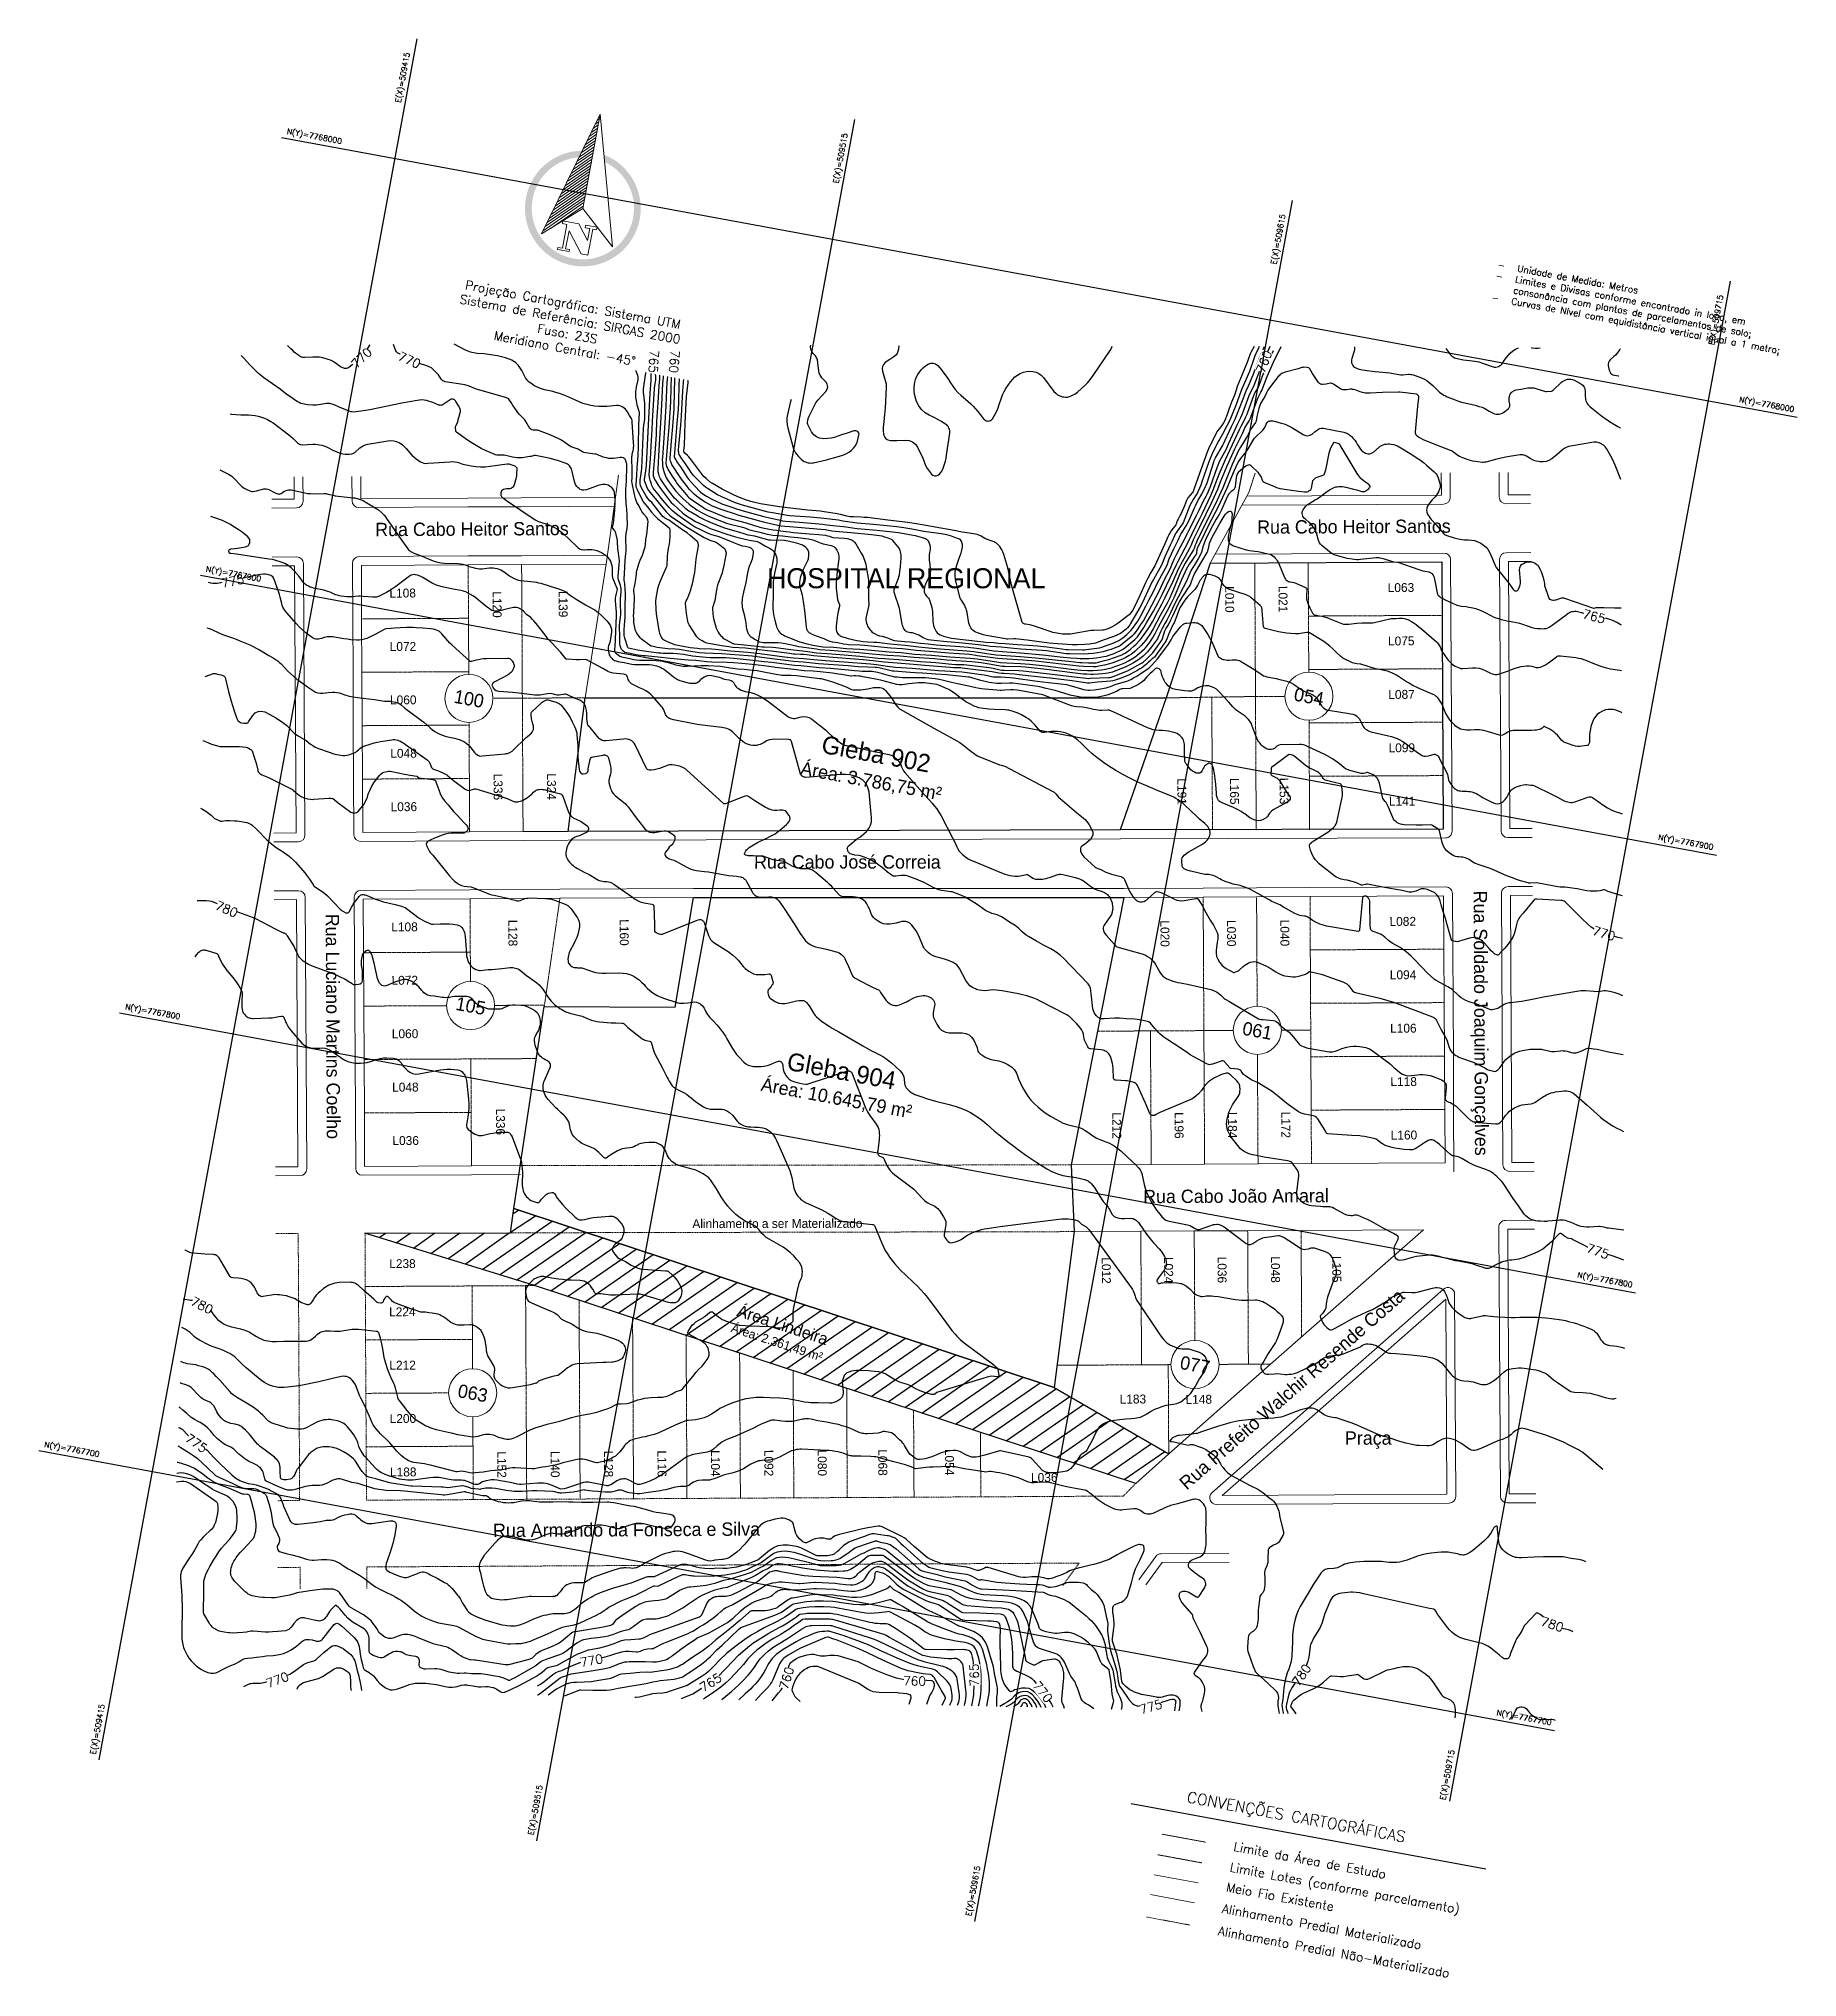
# Model space of a CAD drawing. Header units: centimetres. Extents: x 0 to 1302389, y -144212 to 85618.
# Drawn here: x 355828 to 395193, y -98724 to -55321 of the extents above; entities that cross this region are included whole.
import ezdxf
from ezdxf.enums import TextEntityAlignment as Align

# ---------------------------------------------------------------- set-up
doc = ezdxf.new("R2010")
doc.units = ezdxf.units.CM
doc.header["$LTSCALE"] = 4
for name, pattern in [('Contínua', [0]), ('DASHED', [19.05, 12.7, -6.35]), ('TRACEJADO', [2, 1, -1])]:
    doc.linetypes.add(name, pattern=pattern)
for name, color, linetype in [('CANEVA', 252, 'Continuous'), ('CURVAS-INTERMEDIARIAS', 39, 'Continuous'), ('CURVAS-MESTRA', 34, 'Continuous'), ('LIMITE-L', 7, 'Continuous')]:
    doc.layers.add(name, color=color, linetype=linetype)
for name, color, linetype, lineweight in [('FOLHA', 7, 'Continuous', 9), ('K-ALINHAMENTO', 10, 'Continuous', 9), ('P-MEIOFIO', 171, 'Continuous', 9), ('P-URB', 2, 'Continuous', 9), ('textos', 2, 'Continuous', 9)]:
    doc.layers.add(name, color=color, linetype=linetype, lineweight=lineweight)
doc.styles.add('EC_NOMES', font='GOTHIC.TTF')
doc.styles.add('L50', font='ROMANS.SHX', dxfattribs={"height": 1.25})
doc.styles.add('Padrão', font='simplex.shx')
doc.styles.add('ROMANS', font='romans.shx')

msp = doc.modelspace()

# ---------------------------------------------------------------- texts
at = {"color": 2, "insert": (388356.261, -60274.836, 77239.667), "char_height": 149.496129, "width": 7084.81592, "attachment_point": 1, "rotation": 349.5355948, "style": 'ROMANS'}
msp.add_mtext('\\pxi-3,l4t4;-^IUnidade de Medida: Metros\\P-^ILimites e Divisas conforme encontrado in loco, em consonância com plantas de parcelamentos de solo;\\P-^ICurvas de Nível com equidistância vertical igual a 1 metro;', dxfattribs=at)
at = {"layer": 'CANEVA', "color": 2, "style": 'L50'}
for s, rotation, p in [('E(X)=509415', 79.5355948, (364136.359, -55640.66)), ('E(X)=509515', 79.5355948, (373937.005, -57450.806)), ('E(X)=509615', 79.5355948, (383737.652, -59260.951)), ('E(X)=509715', 79.5355948, (393538.299, -61071.096)), ('N(Y)=7768000', 349.5355948, (395113.432, -63681.1)), ('N(Y)=7767900', 349.5355948, (393303.287, -73481.747)), ('N(Y)=7767800', 349.5355948, (391493.141, -83282.394)), ('N(Y)=7767700', 349.5355948, (389682.996, -93083.04))]:
    msp.add_text(s, height=124.58011, rotation=rotation, dxfattribs=at).set_placement(p, align=Align.RIGHT)
for s, rotation, p in [('N(Y)=7768000', 349.5355948, (361374.701, -57449.674)), ('N(Y)=7767800', 349.5355948, (357754.41, -77050.967)), ('N(Y)=7767700', 349.5355948, (355944.265, -86851.614)), ('E(X)=509415', 79.5355948, (357099.341, -93741.095)), ('E(X)=509715', 79.5355948, (387315.143, -94765.045)), ('E(X)=509515', 79.5355948, (366899.987, -95551.241)), ('E(X)=509615', 79.5355948, (376700.634, -97361.386))]:
    msp.add_text(s, height=124.58011, rotation=rotation, dxfattribs=at).set_placement(p)
at = {"layer": 'FOLHA', "color": 2, "style": 'ROMANS'}
for s, height, p in [('CONVENÇÕES CARTOGRÁFICAS', 249.17385, (381516.203, -94804.349, 392250.592)), ('Limite da Área de Estudo', 199.33908, (382564.123, -95890.688, 392250.592)), ('Limite Lotes (conforme parcelamento)', 199.33908, (382478.688, -96353.257, 392250.592)), ('Meio Fio Existente', 199.33908, (382396.21, -96799.817, 392250.592)), ('Alinhamento Predial Materializado', 199.33908, (382307.493, -97280.154, 392250.592)), ('Alinhamento Predial Não-Materializado', 199.33908, (382215.112, -97780.334, 392250.592))]:
    msp.add_text(s, height=height, rotation=349.5355948, dxfattribs=at).set_placement(p)
at = {"layer": 'textos', "style": 'EC_NOMES'}
for s, height, rotation, p in [('Rua Cabo Heitor Santos', 298.99226, 0.312413, (363359.766, -66458.732)), ('Rua Cabo Heitor Santos', 298.99226, 0.312413, (383103.739, -66404.329)), ('HOSPITAL REGIONAL', 448.48839, 359.9960628, (372130.571, -67623.725, -75545.377)), ('Rua Cabo José Correia', 298.99226, 359.9960628, (371840.165, -73900.612)), ('Rua Soldado Joaquim Gonçalves', 298.99226, 270.312413, (387948.208, -74396.499)), ('Rua Luciano Martins Coelho', 298.99226, 270.312413, (362250.155, -74913.032)), ('Rua Cabo João Amaral', 298.99226, 0.312413, (380550.923, -81393.439)), ('Alinhamento a ser Materializado', 199.32817, 0.1201835, (370460.279, -81951.036)), ('Rua Prefeito Walchir Resende Costa', 298.99226, 41.3214999, (381525.559, -87829.154)), ('Praça', 298.9923, 359.9960628, (385067.737, -86800.787)), ('Rua Armando da Fonseca e Silva', 298.99226, 0.312413, (365997.803, -88869.1))]:
    msp.add_text(s, height=height, rotation=rotation, dxfattribs=at).set_placement(p)
at = {"layer": 'textos', "color": 3, "transparency": 33554687, "style": 'EC_NOMES'}
for s, rotation, p in [('L108', 0.312413, (363678.469, -67833.03)), ('L139', 270.312413, (367465.417, -67683.202)), ('L010', 270.312413, (382386.822, -67578.003)), ('L021', 270.312413, (383580.981, -67571.492)), ('L063', 0.312413, (386026.447, -67709.918)), ('L120', 270.312413, (365986.563, -67691.266)), ('L072', 0.312413, (363684.99, -69028.981)), ('L075', 0.312413, (386032.968, -68905.869)), ('L060', 0.312413, (363691.512, -70224.932)), ('L087', 0.312413, (386039.489, -70101.82)), ('L099', 0.312413, (386046.01, -71297.771)), ('L048', 0.312413, (363698.033, -71420.883)), ('L336', 270.312413, (366008.837, -71776.253)), ('L324', 270.312413, (367204.788, -71769.732)), ('L191', 270.312413, (381317.213, -71880.113)), ('L165', 270.312413, (382494.733, -71873.692)), ('L153', 270.312413, (383604.406, -71867.641)), ('L036', 0.312413, (363704.554, -72616.835)), ('L141', 0.312413, (386052.531, -72493.723)), ('L128', 270.312413, (366341.095, -75048.342)), ('L160', 270.312413, (368831.946, -75034.76)), ('L020', 270.312413, (380937.736, -75060.822)), ('L030', 270.312413, (382425.787, -75052.708)), ('L040', 270.312413, (383621.738, -75046.187)), ('L082', 0.312413, (386067.204, -75184.613)), ('L108', 0.312413, (363719.227, -75307.725)), ('L072', 0.312413, (363725.748, -76503.676)), ('L094', 0.312413, (386073.725, -76380.564)), ('L060', 0.312413, (363732.269, -77699.627)), ('L106', 0.312413, (386080.246, -77576.516)), ('L048', 0.312413, (363738.79, -78895.579)), ('L118', 0.312413, (386086.767, -78772.467)), ('L336', 270.312413, (366062.443, -79274.89)), ('L212', 270.312413, (379858.382, -79360.206)), ('L196', 270.312413, (381253.261, -79355.379)), ('L184', 270.312413, (382449.212, -79348.858)), ('L172', 270.312413, (383645.164, -79342.337)), ('L160', 0.312413, (386093.289, -79968.418)), ('L036', 0.312413, (363745.311, -80091.53)), ('L238', 0.312413, (363673.769, -82847.692)), ('L012', 270.312413, (379625.073, -82603.983)), ('L024', 270.312413, (381020.222, -82596.376)), ('L036', 270.312413, (382216.174, -82589.855)), ('L048', 270.312413, (383412.125, -82583.333)), ('L105', 270.312413, (384782.486, -82575.861)), ('L224', 0.312413, (363671.363, -83924.38)), ('L212', 0.312413, (363677.884, -85120.331)), ('L183', 0.312413, (380025.071, -85879.607)), ('L148', 0.312413, (381500.086, -85885.995)), ('L200', 0.312413, (363684.405, -86316.282)), ('L152', 270.312413, (366090.236, -86948.975)), ('L140', 270.312413, (367286.187, -86942.454)), ('L128', 270.312413, (368482.138, -86935.932)), ('L116', 270.312413, (369678.089, -86929.411)), ('L104', 270.312413, (370874.041, -86922.89)), ('L092', 270.312413, (372069.992, -86916.369)), ('L080', 270.312413, (373265.943, -86909.848)), ('L068', 270.312413, (374620.338, -86902.463)), ('L054', 270.312413, (376115.277, -86894.311)), ('L188', 0.312413, (363690.927, -87512.234)), ('L036', 0.312413, (378042.022, -87635.919))]:
    msp.add_text(s, height=199.3282, rotation=rotation, dxfattribs=at).set_placement(p)
at = {"layer": 'textos', "color": 4, "transparency": 33554687, "style": 'EC_NOMES'}
for s, p in [('054', (383908.852, -70135.601)), ('100', (365104.675, -70184.879)), ('105', (365142.171, -77061.599)), ('061', (382753.658, -77616.817)), ('077', (381358.071, -85099.345)), ('063', (365189.449, -85732.245))]:
    msp.add_text(s, height=298.9923, rotation=349.5355948, dxfattribs=at).set_placement(p)
at = {"layer": 'textos', "width": 5658.23491, "attachment_point": 5, "style": 'EC_NOMES'}
for s, insert, char_height, rotation in [('\\C6;{\\H1.3333333333x;Gleba 902}\\P\\C4;Área: 3.786,75 m²', (374517.693, -71638.36), 298.99226, 349.5355948), ('\\C6;{\\H1.3333333333x;Gleba 904}\\P\\C4;Área: 10.645,79 m²', (373742.87, -78735.24), 298.99226, 349.5355948), ('\\C6;{\\H1.3333333333x;Área Lindeira}\\P\\C4;Área: 2.361,49 m²', (372417.019, -84313.536), 199.32817, 341.7915636)]:
    msp.add_mtext(s, dxfattribs=dict(at, insert=insert, char_height=char_height, rotation=rotation))

# ---------------------------------------------------------------- blocks, each defined once
blk = doc.blocks.new('NORTE-3D')
at = {"linetype": 'ByBlock', "lineweight": -2}
h = blk.add_hatch(dxfattribs=at)
h.set_pattern_fill('ANSI31', color=0, scale=0.001605, style=0)
h.set_pattern_definition([(45, (-0.01104249, -0.01839006), (-0.0001418945, 0.0001418945), [])])
h.paths.add_polyline_path([(0, 0), (-0.00324, -0.01153), (0, -0.0086)])
blk.add_hatch(color=0, dxfattribs=at).paths.add_polyline_path([(0.00099, -0.00351), (0.00116, -0.00414, -7.796187), (-0.00116, -0.00414), (-0.00099, -0.00351, 10.408897)])
at = {"color": 0, "linetype": 'ByBlock', "lineweight": -2}
blk.add_line((0, -0.0086), (0, 0), dxfattribs=at)
for points in [[(-0.00324, -0.01153), (0, 0), (0.00324, -0.01153), (0, -0.0086)], [(-0.0001, -0.01004), (-0.00156, -0.01004), (-0.00156, -0.01028), (-0.00114, -0.01028), (-0.00114, -0.01246), (-0.00156, -0.01246), (-0.00156, -0.01264), (-0.00052, -0.01264), (-0.00052, -0.01246), (-0.00086, -0.01246), (-0.00086, -0.0108), (0.00058, -0.01264), (0.00121, -0.01264), (0.00121, -0.01028), (0.00156, -0.01028), (0.00156, -0.01004), (0.00051, -0.01004), (0.00051, -0.01028), (0.00094, -0.01028), (0.00094, -0.01136)]]:
    blk.add_lwpolyline(points, close=True, dxfattribs=at)

# ---------------------------------------------------------------- hatches: boundary and pattern name
at = {"layer": 'LIMITE-L', "transparency": 33554534}
h = msp.add_hatch(dxfattribs=at)
h.set_pattern_fill('ANSI31', color=3, scale=99.664086, angle=-10.4644052, style=0)
h.set_pattern_definition([(34.53559479, (-190174260.42, -752151077.38), (-179.39186793, 260.66971666), [])])
h.paths.add_polyline_path([(381123.913, -87001.431), (378558.314, -85516.065), (366466.287, -81513.771), (366384.939, -82056.182), (363130.932, -82063.007), (366924.633, -83238.308), (380386.034, -87666.388)])

# ---------------------------------------------------------------- linework, layer by layer
at = {"color": 1}
msp.add_line((380285.527, -94833.334), (388224.485, -96299.632), dxfattribs=at)
for points in [[(382052.921, -67063.251), (387235.376, -67034.993), (387267.982, -73014.749), (380045.021, -73034.495)], [(382052.921, -67063.251), (381063.779, -70078.744)]]:
    msp.add_lwpolyline(points, dxfattribs=at)
at = {"layer": 'CURVAS-INTERMEDIARIAS'}
for points, elevation in [([(391286.911, -76751.595), (391207.11, -76714.052), (391119.6, -76682.849), (391031.893, -76660.072), (390952.174, -76643.048), (390911.132, -76637.646), (390869.745, -76638.83), (390828.489, -76644.791), (390784.637, -76656.141), (390755.006, -76659.739), (390638.907, -76653.174), (390453.124, -76638.461), (390415.835, -76636.824), (390359.916, -76639.976), (390304.34, -76647.417), (389513.667, -76780.885), (389293.59, -76822.462), (389025.747, -76876.653), (388964.013, -76886.433), (388901.915, -76893.571), (388773.981, -76903.175), (388744.664, -76906.72), (388715.883, -76912.36), (388687.907, -76921.159), (388660.455, -76932.061), (388632.627, -76945.985), (388608.006, -76959.772), (388538.011, -77007.147), (388513.684, -77020.603), (388487.853, -77030.852), (388461.012, -77038.989), (388361.529, -77062.3), (388335.506, -77064.203), (388310.177, -77057.954), (388058.667, -76951.725), (388018.022, -76936.931), (387893.476, -76900.479), (387852.618, -76886.669), (387773.625, -76851.83), (387718.817, -76823.89), (387669.867, -76793.92), (387626.176, -76756.712), (387563.563, -76696.51), (387497.566, -76636.301), (387468.523, -76611.589), (387437.944, -76588.824), (387406.027, -76567.929), (387372.98, -76548.873), (387112.222, -76407.875), (387075.643, -76384.782), (387058.634, -76371.465), (386919.75, -76242.477), (386793.535, -76118.211), (386606.614, -75914.97), (386551.339, -75860.421), (386492.758, -75809.446), (386431.964, -75760.85), (386306.546, -75668.049), (386129.23, -75570.07), (386069.915, -75531.629), (386042.553, -75509.336), (385964.524, -75436.851), (385923.167, -75403.409), (385901.304, -75388.496), (385878.657, -75375.08), (385830.174, -75354.267), (385699.527, -75310.242), (385683.253, -75302.27), (385668.994, -75292.117), (385657.771, -75278.693), (385648.562, -75263.087), (385642.219, -75245.355), (385637.3, -75227.318), (385633.159, -75190.037), (385626.124, -74655.354), (385622.299, -74622.672), (385611.846, -74591.471), (385594.672, -74563.732), (385571.037, -74541.235), (385539.893, -74519.064), (385529.305, -74515.589), (385517.821, -74515.322), (385506.462, -74517.339), (385489.286, -74523.308), (385479.797, -74528.863), (385472.181, -74535.858), (385467.368, -74545.013), (385464.42, -74555.597), (385397.774, -75269.276), (385394.326, -75283.994), (385387.009, -75297.217), (385376.055, -75305.602), (385362.348, -75307.053), (384658.144, -75187.621), (384607.42, -75176.915), (384557.513, -75163.592), (384508.829, -75146.34), (384460.952, -75126.471), (384393.14, -75093.707), (384368.736, -75079.216), (384345.69, -75062.636), (384298.915, -75024.403), (384278.531, -75009.986), (384234.359, -74986.463), (384187.058, -74969.953), (384162.638, -74964.601), (384103.558, -74956.882), (384062.139, -74949.678), (384021.752, -74939.249), (383982.945, -74923.994), (383945.181, -74905.506), (383695.549, -74763.756), (383609.041, -74712.316), (383575.5, -74696.756), (383505.752, -74670.962), (383430.567, -74635.752), (383370.912, -74603.764), (383226.209, -74518.357), (383100.397, -74449.087), (382936.601, -74365.321), (382887.437, -74341.393), (382824.724, -74314.162), (382759.893, -74292.418), (382724.846, -74282.874), (382567.733, -74248.798), (382506.344, -74229.818), (382387.737, -74187.5), (382306.998, -74153.554), (382268.329, -74133.105), (382187.788, -74086.233), (382153.609, -74069.958), (382117.948, -74057.26), (382081.289, -74046.952), (382024.051, -74034.911), (381988.41, -74032.858), (381934.681, -74034.691), (381899.277, -74029.379), (381677.617, -73976.358), (381611.002, -73958.622), (381510.877, -73925.434), (381481.433, -73912.496), (381467.646, -73904.284), (381454.336, -73895.187), (381443.29, -73884.37), (381434.459, -73872.32), (381428.933, -73858.448), (381425.612, -73843.342), (381415.371, -73724.675), (381417.763, -73689.28), (381426.318, -73656.513), (381444.132, -73627.725), (381468.106, -73601.576), (381529.043, -73556.552), (381560.827, -73535.97), (381783.622, -73406.973), (381878.49, -73350.591), (381919.841, -73323.648), (381957.72, -73292.019), (381990.231, -73258.173), (382009.127, -73233.012), (382024.101, -73205.332), (382041.217, -73161.883), (382048.67, -73124.604), (382050.065, -73087.859), (382042.376, -73051.899), (382028.619, -73016.47), (381996.417, -72960.952), (381977.891, -72935.599), (381956.57, -72912.536), (381933.393, -72891.016), (381814.772, -72792.253), (381770.015, -72751.869), (381588.19, -72574.978), (381510.087, -72500.858), (381470.023, -72465.029), (381428.876, -72430.562), (381386.094, -72398.144), (381334.966, -72362.187), (381285.755, -72331.43), (381235.357, -72302.936), (381183.183, -72277.854), (381129.819, -72255.045), (380889.652, -72159.718), (380717.058, -72086.713), (380419.559, -71957.416), (380254.658, -71880.126), (380093.066, -71796.828), (379936.45, -71704.528), (379783.142, -71606.23), (379663.407, -71524.583), (379574.274, -71460.354), (379487.54, -71393.184), (379404.405, -71321.62), (379323.677, -71247.116), (379165.174, -71094.357), (379090.108, -71025.308), (379051.025, -70992.944), (379010.344, -70962.982), (378967.237, -70936.605), (378891.713, -70897.744), (378829.344, -70872.269), (378765.643, -70852.091), (378699.946, -70839.866), (378632.926, -70832.94), (378545.552, -70831.073), (378493.79, -70832.955), (378442.274, -70838.278), (378338.997, -70855.354), (378314.913, -70856.085), (378292.154, -70852.55), (378271.367, -70842.62), (378251.904, -70828.424), (378199.483, -70772.03), (378132.732, -70690.5), (378089.077, -70642.343), (378042.387, -70597.72), (377991.162, -70558.391), (377936.912, -70522.598), (377830.332, -70462.079), (377779.992, -70436.778), (377728.35, -70414.247), (377621.762, -70373.906), (377568.748, -70358.641), (377541.601, -70353.952), (377514.142, -70350.735), (377458.706, -70347.266), (377214.497, -70341.1), (377094.735, -70333.788), (376975.913, -70317.213), (376873.503, -70298.643), (376810.902, -70282.986), (376766.575, -70264.097), (376652.878, -70203.257), (376584.625, -70163.823), (376518.303, -70121.564), (376454.868, -70075.085), (376331.124, -69976.897), (376267.263, -69932.396), (376199.841, -69893.512), (376130.033, -69858.382), (376012.522, -69805.412), (375972.901, -69791.162), (375931.622, -69782.159), (375657.744, -69745.288), (375599.278, -69739.891), (375560.234, -69738.984), (375521.265, -69741.506), (375305.78, -69764.969), (375159.365, -69783.706), (375124.717, -69785.608), (375090.005, -69784.345), (375038.715, -69775.875), (374703.654, -69690.873), (374606.6, -69668.599), (374393.657, -69627.648), (374279.311, -69603.853), (374222.024, -69595.259), (374183.6, -69591.486), (374120.427, -69588.149), (374078.336, -69588.696), (374017.339, -69593.22), (373998.469, -69593.161), (373799.263, -69556.743), (373732.653, -69546.001), (373598.846, -69528.362), (373323.92, -69498.533), (373166.621, -69484.237), (372964.286, -69469.589), (372733.616, -69442.41), (372317.553, -69400.115), (372273.188, -69394.597), (372115.938, -69368.016), (371872.565, -69339.545), (371564.812, -69307.302), (371379.049, -69292.482), (371238.944, -69283.642), (370896.162, -69275.779), (370785.365, -69270.792), (370538.44, -69244.381), (370367.387, -69237.386), (370122.755, -69211.125), (369893.682, -69190.941), (369769.126, -69178.415), (369479.475, -69143.424), (369410.895, -69140.224), (369357.255, -69135.425), (369191.33, -69111.752), (369066.21, -69087.132), (368949.399, -69059.943), (368938.096, -69054.582), (368906.539, -69028.058), (368891.454, -69013.211), (368878.106, -68997.134), (368867.348, -68979.215), (368858.316, -68960.074), (368844.134, -68912.294), (368838.59, -68866.422), (368833.488, -68735.793), (368829.068, -68451.937), (368833.368, -68392.053), (368852.338, -68265.201), (368856.009, -68222.663), (368856.481, -68179.94), (368848.753, -67973.037), (368848.769, -67916.598), (368851.447, -67860.225), (368864.795, -67697.855), (368865.73, -67658.167), (368862.893, -67628.586), (368850.409, -67562.45), (368838.267, -67520.641), (368808.814, -67432.023), (368801.395, -67399.974), (368799.096, -67378.236), (368799.536, -67356.375), (368822.446, -67092.79), (368825.457, -67018.104), (368821.363, -66943.474), (368816.028, -66896.739), (368806.796, -66841.754), (368795.444, -66787.159), (368788.506, -66732.04), (368785.773, -66594.176), (368783.581, -66553.971), (368776.791, -66514.295), (368755.223, -66420.962), (368745.216, -66387.452), (368731.078, -66355.46), (368721.709, -66338.8), (368703.531, -66312.822), (368676.851, -66281.898), (368673.452, -66276.213), (368669.437, -66263.492), (368670.193, -66243.483), (368685.896, -66194.847), (368690.925, -66166.303), (368714.07, -65958.787), (368720.903, -65866.037), (368730.149, -65636.049), (368727.585, -65575.962), (368715.319, -65482.249), (368701.203, -65435.869), (368679.61, -65395.019), (368646.815, -65362.469), (368606.56, -65335.464), (368572.519, -65319.65), (368541.95, -65308.632), (368510.849, -65301.317), (368478.956, -65299.551), (368446.519, -65301.496), (368413.937, -65307.468), (368381.716, -65314.834), (368350.041, -65324.288), (368149.437, -65400.029), (368091.955, -65417.679), (368032.608, -65427.373), (368003.587, -65426.573), (367975.879, -65421.517), (367950.14, -65410.084), (367925.716, -65394.384), (367904.827, -65377.046), (367871.19, -65342.912), (367845.029, -65302.759), (367825.792, -65258.423), (367818.636, -65235.382), (367762.716, -64979.808), (367753.989, -64952.321), (367742.334, -64926.473), (367726.288, -64903.108), (367707.325, -64881.383), (367684.986, -64862.622), (367661.365, -64845.976), (367635.805, -64832.478), (367608.952, -64821.093), (367437.722, -64762.924), (367361.207, -64740.238), (367283.809, -64720.743), (367205.823, -64703.39), (366951.293, -64652.69), (366933.519, -64651.961), (366915.696, -64653.91), (366851.707, -64671.837), (366823.439, -64677.167), (366653.13, -64701.099), (366611.383, -64705.054), (366569.664, -64706.5), (366527.989, -64704.195), (366486.33, -64699.389), (366435.585, -64690.604), (366371.618, -64676.367), (366248.839, -64643.191), (366208.299, -64640.994), (366145.409, -64645.179), (366114.366, -64645.232), (366083.819, -64642.327), (366054.032, -64634.97), (366024.75, -64624.667), (365846.521, -64546.668), (365730.586, -64491.415), (365617.373, -64431.414), (365508.249, -64364.253), (365401.846, -64292.345), (365180.022, -64131.782), (365172.665, -64125.194), (365164.649, -64112.788), (365161.086, -64098.549), (365156.423, -64031.445), (365157.479, -64013.874), (365167.052, -63989.098), (365195.936, -63937.9), (365204.122, -63914.49), (365263.677, -63690.429), (365267.042, -63671.714), (365268.387, -63653.02), (365266.696, -63634.353), (365262.985, -63615.708), (365249.932, -63579.487), (365232.111, -63545.375), (365168.131, -63440.773), (365156.158, -63425.153), (365142.507, -63411.594), (365126.369, -63401.134), (365108.56, -63392.747), (365089.806, -63389.202), (365071.549, -63389.114), (365054.024, -63394.228), (365036.973, -63402.805), (364881.304, -63512.589), (364856.112, -63524.912), (364842.489, -63527.666), (364828.338, -63528.721), (364813.955, -63527.524), (364786.077, -63521.25), (364651.973, -63464.06), (364603.745, -63446.588), (364554.533, -63432.138), (364504.665, -63419.704), (364454.24, -63411.931), (364403.77, -63408.184), (364353.205, -63410.5), (364302.593, -63416.851), (363953.402, -63483.362), (363238.178, -63630.693), (363141.67, -63641.409), (362935.145, -63672.659), (362875.563, -63678.245), (362835.853, -63677.539), (362816.437, -63674.784), (362797.501, -63669.645), (362778.896, -63662.935), (362538.886, -63559.134), (362437.826, -63513.996), (362396.164, -63499.713), (362368.498, -63492.728), (362343.695, -63488.573), (362318.818, -63486.248), (362268.788, -63488.957), (362042.65, -63522.574), (362001.727, -63526.458), (361960.619, -63525.91), (361845.193, -63516.469), (361766.762, -63504.649), (361728.593, -63495.876), (361691.703, -63483.904), (361656.725, -63467.126), (361623.038, -63447.141), (361353.442, -63261.205), (361231.802, -63164.955), (360959.641, -62982.376), (360867.515, -62914.818), (360819.532, -62876.483), (360750.43, -62816.298), (360581.371, -62653.035), (360549.482, -62620.572), (360417.307, -62474.084), (360379.942, -62436.595), (360356.263, -62415.066)], 76841.011), ([(391281.607, -74512.689), (391149.723, -74475.715), (390981.169, -74424.405), (390950.231, -74413.349), (390897.852, -74387.733), (390876.919, -74380.35), (390855.23, -74379.03), (390775.045, -74397.067), (390716.001, -74404.851), (390623.214, -74407.872), (390554.422, -74405.656), (390486.286, -74395.99), (390265.544, -74353.203), (390152.039, -74336.486), (389994.943, -74320.535), (389887.08, -74317.113), (389833.274, -74311.077), (389404.142, -74225.676), (389347.037, -74221.037), (389213.325, -74226.695), (389183.32, -74225.461), (389168.587, -74222.811), (389000.041, -74172.06), (388909.166, -74142.454), (388819.104, -74110.699), (388730.239, -74075.698), (388642.186, -74038.547), (388342.559, -73906.779), (388051.211, -73811.506), (388010.139, -73795.893), (387970.26, -73777.937), (387932.171, -73756.439), (387848.508, -73701.065), (387821.092, -73685.705), (387762.753, -73661.957), (387701.449, -73647.239), (387670.201, -73643.515), (387621.148, -73641.316), (387581.674, -73637.248), (387543.523, -73628.925), (387507.351, -73614.217), (387472.491, -73595.262), (387409.803, -73553.796), (387352.457, -73505.299), (387304.336, -73450.429), (387270.048, -73386.013), (387244.964, -73315.229), (387185.873, -73054.599), (387178.636, -73036.824), (387166.06, -73022.329), (387150.164, -73010.282), (387076.264, -72966.907), (387038.693, -72941.836), (387012.878, -72928.778), (386984.222, -72924.742), (386802.384, -72928.565), (386661.07, -72927.975), (386393.024, -72919.828), (386352.837, -72915.284), (386313.891, -72906.713), (386276.767, -72892.113), (386240.884, -72873.485), (386206.049, -72847.805), (386179.448, -72822.44), (386157.686, -72792.82), (386139.143, -72760.368), (386093.307, -72655.316), (386034.904, -72510.2), (386021.184, -72480.008), (386005.733, -72450.844), (385987.691, -72423.198), (385967.908, -72396.578), (385916.203, -72332.36), (385843.592, -71986.238), (385822.575, -71927.942), (385792.724, -71876.659), (385749.611, -71835.879), (385697.651, -71802.12), (385593.874, -71754.626), (385581.944, -71750.902), (385569.984, -71749.149), (385557.959, -71750.384), (385521.262, -71761.951), (385485.335, -71768.967), (385449.232, -71770.681), (385431.342, -71768.552), (385207.758, -71713.331), (385179.723, -71705.214), (385120.931, -71684.251), (385096.445, -71672.888), (385073.061, -71659.792), (385051.33, -71644.103), (384990.081, -71590.456), (384947.302, -71556.812), (384843.896, -71480.532), (384792.583, -71444.917), (384740.038, -71411.364), (384685.644, -71380.906), (384630.03, -71352.503), (384229.488, -71164.272), (384186.767, -71146.561), (384142.629, -71132.733), (384097.41, -71124.098), (384051.415, -71121.917), (383621.963, -71131.756), (383589.867, -71137.291), (383575.027, -71143.722), (383547.29, -71161.98), (383488.885, -71211.517), (383472.431, -71221.42), (383454.376, -71227.977), (383415.38, -71234.761), (383385.981, -71235.625), (383357.24, -71232.982), (383329.486, -71225.048), (383302.39, -71213.608), (383272.386, -71195.58), (383246.707, -71177.459), (383223.053, -71156.763), (383200.737, -71134.368), (383151.982, -71078.317), (383135.281, -71055.702), (383120.481, -71031.796), (383094.827, -70981.431), (383072.765, -70929.296), (382987.559, -70691.096), (382966.556, -70644.082), (382941.194, -70600.044), (382909.299, -70560.484), (382872.694, -70523.592), (382832.427, -70490.564), (382791.161, -70458.882), (382748.41, -70429.257), (382655.469, -70368.419), (382620.171, -70341.194), (382587.531, -70310.822), (382556.665, -70278.364), (382467.084, -70177.111), (382240.374, -69929.032), (382192.652, -69886.702), (382140.914, -69851.91), (382083.178, -69828.405), (382021.426, -69812.439), (381957.584, -69809.374), (381895.227, -69814.458), (381835.111, -69831.773), (381776.491, -69857.229), (381691.312, -69904.942), (381665.452, -69916.605), (381638.872, -69925.145), (381611.231, -69928.999), (381582.868, -69929.74), (381563.305, -69928.549), (381487.02, -69920.804), (381277.851, -69891.799), (381214.433, -69874.532), (381156.672, -69848.145), (381107.395, -69808.091), (381063.774, -69758.927), (381045.158, -69731.479), (381018.521, -69686.931), (380995.466, -69640.826), (380977.792, -69592.42), (380963.69, -69542.455), (380952.613, -69492.461), (380943.63, -69468.94), (380931.099, -69448.332), (380913.272, -69432.087), (380889.26, -69417.609), (380867.188, -69412.883), (380846.243, -69413.353), (380826.985, -69421.593), (380808.847, -69435.016), (380755.221, -69496.867), (380706.615, -69536.588), (380669.772, -69569.361), (380636.684, -69605.897), (380599.2, -69652.071), (380562.605, -69691.568), (380523.141, -69727.444), (380479.356, -69757.911), (380432.689, -69784.774), (380273.929, -69862.507), (380255.24, -69867.113), (380098.871, -69874.779), (380069.124, -69879.339), (380031.347, -69893.351), (379951.375, -69934.819), (379860.684, -69976.598), (379766.305, -70009.203), (379675.987, -70035.13), (379608.681, -70050.275), (379540.366, -70059.468), (379365.497, -70069.454), (379292.618, -70070.709), (379219.996, -70068.374), (379147.741, -70060.653), (379075.745, -70049.332), (378946.867, -70023.826), (378917.987, -70016.283), (378681.946, -69943.671), (378580.885, -69915.002), (378376.339, -69866.885), (378236.689, -69830.451), (378191.879, -69821.637), (377636.707, -69748.318), (377605.492, -69746.444), (377558.59, -69746.376), (377375.729, -69755.848), (377313.467, -69757.453), (377272.067, -69755.635), (377167.006, -69743.791), (377104.557, -69734.669), (377042.601, -69723.205), (376981.404, -69708.234), (376920.703, -69690.911), (376719.38, -69627.812), (376674.544, -69617.22), (376644.767, -69612.501), (376154.01, -69562.684), (375908.078, -69549.713), (375610.092, -69525.669), (375448.979, -69516.05), (375334.148, -69510.956), (374973.221, -69483.628), (374936.93, -69478.952), (374882.954, -69469.114), (374630.417, -69409.489), (374581.24, -69401.267), (374548.209, -69397.711), (374376.652, -69388.666), (374174.059, -69383.426), (373949.443, -69358.481), (373282.974, -69316.851), (373212.47, -69310.458), (372941.428, -69278.478), (372722.411, -69266.85), (372126.36, -69191.798), (371795.292, -69146.3), (371712.2, -69136.456), (371307.406, -69107.005), (371119.125, -69089.521), (370733.966, -69075.028), (370622.525, -69066.729), (370428.79, -69043.159), (370163.996, -68997.161), (370078.049, -68985.159), (370047.149, -68983.394), (369952.848, -68986.166), (369910.852, -68983.73), (369674.235, -68947.984), (369578.711, -68930.493), (369539.379, -68918.191), (369502.941, -68899.218), (369461.029, -68868.785), (369382.479, -68811.629), (369351.199, -68786.899), (369321.509, -68760.528), (369294.2, -68731.697), (369254.74, -68683.484), (369232.151, -68650.934), (369211.932, -68617.129), (369195.286, -68581.43), (369181.022, -68544.468), (369170.092, -68506.248), (369161.138, -68467.642), (369155.145, -68428.478), (369151.131, -68388.92), (369145.989, -68294.83), (369145.162, -68252.333), (369147.728, -68167.328), (369167.17, -67861.336), (369165.124, -67812.432), (369146.599, -67688.85), (369150.624, -67646.317), (369162.97, -67583.035), (369180.895, -67516.059), (369190.05, -67475.051), (369206.937, -67309.484), (369212.36, -67268.821), (369219.384, -67228.484), (369228.83, -67188.644), (369239.888, -67149.133), (369268.978, -67057.971), (369291.659, -66998.167), (369340.659, -66879.872), (369390.326, -66738.926), (369402.978, -66694.074), (369410.055, -66648.02), (369421.489, -66533.377), (369435.077, -66460.523), (369439.799, -66423.764), (369467.387, -66126.564), (369466.29, -66100.405), (369458.59, -66075.369), (369445.723, -66052.074), (369429.419, -66031.043), (369373.433, -65967.828), (369350.257, -65937.855), (369329.083, -65906.479), (369310.381, -65873.572), (369247.005, -65751.649), (369218.979, -65702.446), (369185.076, -65616.96), (369175.707, -65587.845), (369161.278, -65528.343), (369110.921, -65268.88), (369106.8, -65228.694), (369109.003, -65156.241), (369109.337, -64954.637), (369106.825, -64735.794), (369107.601, -64675.128), (369109.977, -64648.212), (369114.452, -64621.573), (369133.447, -64542.268), (369140.103, -64507.711), (369144.421, -64472.864), (369145.643, -64437.769), (369143.288, -64361.951), (369109.386, -63903.487), (369108.887, -63867.01), (369103.34, -63839.259), (369096.096, -63822.07), (369056.021, -63758.916), (369008.844, -63676.106), (368987.444, -63644.414), (368963.249, -63615.459), (368934.875, -63590.577), (368903.706, -63568.432), (368869.479, -63552.087), (368834.186, -63540.248), (368797.314, -63535.15), (368759.379, -63534.549), (368548.024, -63551.174), (368457.099, -63554.711), (368366.435, -63553.482), (368276.147, -63545.117), (368186.113, -63531.975), (368097.51, -63511.526), (368010.538, -63486.249), (367926.01, -63453.722), (367843.113, -63416.368), (367712.663, -63352.839), (367639.124, -63320.628), (367564.205, -63291.771), (367488.365, -63265.156), (367406.541, -63238.51), (367334.57, -63218.386), (367224.329, -63197.934), (367151.712, -63180.65), (367058.401, -63150.676), (367006.808, -63130.901), (366956.731, -63108.182), (366908.903, -63081.024), (366862.581, -63050.932), (366809.883, -63009.862), (366778.918, -62980.082), (366751.873, -62946.689), (366727.451, -62910.891), (366683.929, -62834.908), (366640.423, -62745.773), (366615.386, -62702.99), (366584.525, -62657.338), (366562.953, -62630.256), (366538.988, -62605.266), (366510.129, -62578.896), (366480.735, -62556.633), (366450.084, -62536.509), (366417.543, -62519.594), (366383.754, -62504.829), (366335.88, -62486.754), (366276.698, -62466.418), (366216.867, -62448.496), (366156.073, -62434.197), (366094.639, -62422.323), (365847.277, -62383.021), (365798.402, -62377.116), (365640.379, -62366.081), (365602.132, -62361.896), (365526.397, -62347.938), (365489.313, -62337.785), (365452.923, -62325.743), (365417.6, -62310.888), (365382.978, -62294.155), (365125.2, -62156.779), (365125.2, -62156.779)], 76641.682), ([(366892.659, -62162.32), (367020.087, -62278.427), (367038.818, -62290.765), (367060.412, -62296.983), (367075.416, -62297.129), (367137.467, -62291.503), (367189.065, -62289.469), (367249.463, -62290.164), (367335.176, -62296.246), (367419.817, -62311.149), (367488.056, -62326.843), (367532.082, -62338.37), (367607.58, -62363.595), (367640.995, -62369.412), (367662.752, -62367.177), (367682.564, -62357.914), (367694.564, -62348.971), (367710.818, -62329.94), (367728.813, -62292.927), (367775.086, -62165.086)], 76542.018), ([(369040.538, -62169.053), (369057.823, -62229.821), (369081.53, -62320.134), (369094.953, -62380.858), (369113.372, -62493.546), (369120.972, -62530.757), (369130.553, -62567.502), (369174.012, -62702.327), (369228.4, -62856.776), (369236.826, -62889.406), (369239.017, -62923.033), (369236.799, -62956.991), (369201.838, -63117.801), (369192.456, -63176.443), (369186.78, -63235.272), (369186.7, -63294.364), (369190.335, -63353.646), (369199.258, -63421.779), (369208.139, -63471.48), (369219.898, -63520.577), (369262.172, -63660.99), (369266.01, -63676.486), (369267.761, -63692.245), (369262.233, -63827.367), (369252.821, -63955.752), (369245.947, -64453.691), (369239.265, -64659.484), (369234.492, -64739.104), (369219.482, -64927.265), (369209.594, -65092.412), (369199.809, -65204.329), (369194.83, -65289.121), (369196.407, -65329.202), (369203.779, -65367.263), (369208.616, -65383.875), (369222.019, -65415.844), (369344.082, -65657.466), (369361.616, -65688.028), (369397.948, -65735.613), (369448.178, -65791.197), (369548.286, -65920.34), (369610.133, -65993.029), (369678.919, -66059.206), (369788.888, -66154.556), (369852.955, -66200.189), (369940.969, -66270.251), (369949.868, -66283.033), (369955.032, -66301.004), (369954.616, -66370.422), (369957.299, -66435.022), (369956.531, -66460.856), (369947.468, -66567.545), (369936.863, -66633.136), (369917.671, -66731.944), (369907.979, -66789.961), (369900.344, -66848.205), (369895.801, -66906.767), (369893.308, -66965.535), (369891.401, -67067.881), (369887.182, -67114.158), (369880.619, -67144.203), (369875.504, -67158.673), (369781.038, -67361.144), (369723.428, -67502.681), (369702.542, -67561.163), (369681.004, -67636.4), (369654.589, -67762.85), (369642.296, -67846.636), (369637.362, -67914.065), (369636.556, -67959.311), (369638.384, -68051.207), (369641.144, -68100.517), (369651.969, -68198.738), (369685.965, -68431.057), (369702.176, -68521.841), (369717.947, -68598.06), (369725.494, -68627.213), (369734.663, -68655.764), (369746.278, -68683.419), (369763.555, -68717.897), (369777.671, -68739.092), (369793.853, -68758.205), (369813.138, -68774.183), (369834.482, -68788.067), (369881.207, -68810.937), (369929.315, -68830.707), (370058.976, -68880.56), (370100.707, -68891.561), (370408.127, -68947.226), (370572.716, -68968.422), (370619.422, -68972.133), (370885.071, -68981.347), (370977.192, -68986.21), (371046.063, -68992.606), (371313.442, -69025.429), (371701.487, -69052.881), (371969.688, -69085.481), (372524.392, -69158.592), (372726.955, -69183.863), (372958.098, -69195.633), (373024.284, -69202.029), (373182.485, -69220.881), (373437.966, -69240.642), (373854.286, -69269.475), (374450.681, -69319.182), (374582.071, -69333.061), (374819.63, -69368.809), (375009.986, -69388.612), (375382.085, -69415.207), (375970.183, -69466.371), (376110.917, -69475.317), (376349.681, -69486.822), (376499.347, -69497.286), (376995.697, -69562.477), (377065.329, -69575.622), (377158.941, -69599.57), (377190.537, -69605.193), (377238.669, -69608.701), (377323.65, -69607.056), (377366.945, -69608.495), (377570.46, -69623.392), (377646.008, -69630.352), (378175.067, -69706.885), (378435.742, -69738.035), (378708.146, -69766.151), (378836.349, -69781.043), (378886.059, -69791.318), (379172.191, -69877.297), (379218.534, -69889.009), (379265.27, -69897.934), (379312.618, -69902.666), (379360.371, -69904.604), (379456.044, -69899.613), (379503.509, -69893.451), (379550.785, -69885.46), (379726.635, -69850.46), (379791.4, -69834.206), (379820.172, -69824.338), (379875.956, -69800.02), (379923.885, -69782.349), (380152.919, -69714.007), (380204.68, -69696.659), (380238.874, -69683.333), (380271.915, -69667.362), (380336.21, -69631.643), (380409.009, -69589.063), (380477.588, -69546.503), (380641.365, -69438.207), (380685.109, -69404.561), (380737.329, -69352.463), (380871.516, -69201.284), (381080.749, -68930.447), (381119.172, -68876.886), (381179.128, -68778.563), (381217.134, -68705.86), (381243.539, -68666.164), (381390.637, -68490.521), (381418.311, -68460.586), (381433.219, -68446.708), (381448.654, -68433.373), (381465.221, -68422.254), (381482.683, -68413.368), (381501.463, -68407.826), (381521.14, -68404.508), (381679.524, -68392.795), (381708.715, -68392.724), (381737.464, -68395.328), (381765.558, -68401.966), (381793.219, -68411.281), (381818.935, -68424.706), (381842.651, -68440.62), (381863.374, -68460.279), (381882.105, -68482.437), (381910.491, -68522.453), (381969.931, -68612.727), (381997.092, -68659.429), (382084.972, -68826.905), (382144.073, -68945.798), (382226.298, -69138.073), (382233.902, -69152.653), (382239.238, -69158.666), (382275.332, -69184.822), (382295.687, -69197.642), (382316.861, -69208.606), (382339.262, -69216.767), (382362.485, -69223.053), (382431.067, -69235.518), (382454.176, -69236.938), (382477.28, -69235.59), (382546.842, -69225.736), (382593.749, -69224.132), (382640.278, -69227.426), (382670.248, -69233.346), (382698.994, -69243.703), (382726.921, -69257.009), (382993.529, -69410.996), (383096.69, -69477.633), (383216.264, -69562.95), (383248.139, -69581.881), (383282.907, -69594.748), (383319.295, -69603.891), (383527.657, -69647.534), (383610.455, -69666.657), (383711.17, -69692.313), (383765.916, -69707.421), (383817.025, -69724.826), (383866.539, -69745.546), (383913.676, -69771.228), (383959.232, -69800.206), (384043.697, -69859.69), (384128.883, -69913.015), (384188.4, -69943.395), (384285.811, -69980.907), (384317.362, -69995.116), (384347.547, -70012.052), (384393.813, -70042.783), (384414.952, -70060.41), (384433.842, -70079.902), (384449.361, -70102.167), (384488.065, -70176.034), (384518.487, -70222.912), (384544.859, -70259.292), (384577.835, -70294.754), (384614.696, -70323.839), (384657.403, -70343.382), (384704.006, -70356.54), (384976.481, -70399.031), (385121.405, -70423.761), (385247.016, -70446.869), (385289.12, -70460.514), (385327.172, -70480.079), (385359.136, -70508.513), (385387.037, -70542.865), (385416.272, -70592.058), (385432.881, -70623.29), (385461.414, -70688.083), (385477.113, -70718.702), (385496.321, -70746.29), (385520.799, -70769.327), (385548.794, -70789.345), (385596.49, -70814.198), (385634.329, -70830.633), (385673.504, -70843.564), (385713.579, -70854.148), (386046.763, -70926.156), (386110.714, -70942.791), (386173.412, -70962.855), (386234.218, -70988.061), (386293.775, -71016.686), (386351.727, -71047.578), (386408.542, -71082.599), (386435.027, -71102.835), (386511.332, -71168.251), (386564.516, -71209.098), (386758.043, -71349.191), (386784.351, -71364.408), (386811.812, -71375.794), (386840.986, -71381.466), (386871.315, -71383.308), (386933.017, -71376.228), (386963.201, -71369.134), (387047.001, -71343.271), (387063.198, -71341.286), (387079.49, -71342.248), (387095.832, -71345.185), (387111.246, -71351.174), (387125.431, -71358.932), (387137.806, -71369.356), (387152.727, -71386.575), (387175.342, -71419.809), (387195.049, -71454.847), (387334.732, -71728.76), (387362.489, -71797.696), (387370.335, -71822.273), (387387.373, -71921.206), (387392.223, -71936.372), (387399.095, -71950.746), (387476.52, -72064.865), (387495.986, -72088.315), (387517.64, -72109.027), (387542.585, -72125.634), (387569.729, -72139.505), (387598.963, -72149.577), (387628.659, -72157.585), (387659.013, -72162.472), (387689.809, -72165.292), (387800.43, -72169.639), (387836.615, -72172.582), (387872.433, -72177.515), (387907.721, -72185.431), (387942.652, -72195.329), (388009.994, -72222.3), (388042.106, -72239.066), (388073.439, -72257.471), (388162.943, -72314.694), (388220.849, -72348.8), (388280.16, -72379.964), (388341.591, -72406.726), (388433.878, -72440.483), (388481.004, -72447.789), (388525.976, -72445.413), (388567.712, -72428.513), (388607.305, -72401.924), (388653.332, -72355.149), (388676.952, -72326.198), (388697.385, -72294.915), (388737.85, -72219.211), (388751.933, -72195.917), (388784.678, -72152.355), (388803.628, -72133.051), (388824.02, -72115.706), (388846.58, -72101.275), (388870.583, -72088.803), (388933.799, -72061.287), (388997.568, -72038.738), (389063.893, -72025.448), (389107.616, -72020.834), (389131.478, -72020.042), (389179.162, -72023.559), (389226.852, -72029.955), (389271.156, -72032.239), (389296.235, -72037.479), (389694.729, -72232.517), (389826.304, -72300.267), (389963.549, -72373.98), (389993.21, -72388.215), (390023.553, -72400.457), (390054.943, -72409.721), (390087.023, -72417.004), (390119.407, -72420.117), (390151.513, -72419.905), (390183.192, -72414.709), (390214.595, -72406.178), (390464.985, -72316.484), (390501.984, -72298.943), (390536.99, -72293.348), (390556.914, -72292.751), (390576.152, -72295.048), (390594.343, -72301.691), (390611.849, -72311.228), (390864.111, -72489.99), (390945.997, -72541.874), (391030.732, -72587.767), (391119.738, -72624.689), (391211.593, -72655.63), (391273.997, -72673.111)], 76542.018), ([(391264.655, -70414.792), (391243.479, -70402.403), (391190.37, -70376.672), (391134.591, -70357.391), (391077.025, -70342.41), (391018.745, -70336.501), (390961.251, -70337.649), (390904.962, -70349.387), (390849.477, -70368.186), (390817.605, -70382.438), (390764.616, -70412.856), (390717.008, -70449.042), (390677.446, -70493.9), (390643.263, -70544.535), (390616.471, -70600.923), (390593.548, -70658.635), (390576.453, -70718.324), (390563.226, -70779.346), (390545.428, -70894.203), (390542.116, -70930.685), (390541.079, -70967.303), (390542.806, -71059.415), (390540.763, -71076.784), (390530.274, -71110.309), (390521.158, -71124.274), (390510.099, -71135.64), (390496.11, -71143.12), (390480.176, -71148.011), (390368.51, -71163.589), (390320.99, -71167.745), (390297.161, -71167.864), (390273.288, -71167.012), (390226.21, -71160.486), (390180.508, -71147.393), (389987.398, -71076.922), (389969.128, -71068.622), (389951.984, -71058.665), (389922.253, -71032.134), (389823.145, -70917.05), (389784.99, -70877.419), (389744.256, -70841.042), (389699.644, -70809.532), (389652.445, -70781.274), (389543.256, -70724.125), (389532.768, -70721.154), (389521.962, -70722.645), (389511.69, -70727.669), (389483.919, -70753.797), (389469.531, -70765.794), (389454.109, -70775.817), (389437.118, -70782.865), (389419.076, -70787.924), (389356.306, -70798.537), (389322.627, -70802.654), (389254.826, -70806.317), (388837.498, -70811.149), (388798.587, -70815.171), (388761.095, -70823.581), (388725.718, -70838.594), (388691.75, -70857.992), (388654.124, -70884.306), (388624.927, -70901.473), (388593.389, -70913.861), (388560.684, -70918.685), (388528.019, -70913.696), (388280.334, -70838.771), (388179.258, -70812.704), (388128.297, -70802.896), (388077.072, -70796.273), (388025.446, -70794.4), (387973.567, -70795.703), (387876.652, -70802.644), (387831.912, -70803.928), (387787.354, -70802.691), (387743.06, -70797.662), (387698.949, -70790.113), (387656.722, -70777.297), (387616.685, -70760.305), (387579.948, -70737.03), (387545.4, -70709.578), (387526.918, -70692.219), (387488.422, -70653.386), (387451.908, -70612.873), (387418.4, -70569.863), (387386.874, -70525.173), (387360.852, -70485.31), (387329.93, -70431.701), (387305.099, -70375.021), (387255.973, -70245.473), (387245.045, -70222.658), (387232.333, -70200.78), (387153.008, -70087.951), (387127.347, -70057.712), (387112.643, -70044.476), (387080.329, -70021.177), (387045.488, -70001.841), (386731.271, -69868.513), (386681.979, -69846.102), (386584.943, -69797.997), (386490.262, -69745.484), (386444.026, -69717.333), (386266.251, -69601.26), (386221.79, -69573.873), (386176.356, -69548.353), (386129.453, -69525.623), (386081.579, -69504.751), (386017.932, -69480.772), (385983.198, -69470.354), (385947.774, -69462.625), (385839.573, -69446.492), (385794.569, -69437.521), (385750.018, -69426.476), (385426.05, -69323.718), (385409.722, -69320.925), (385332.477, -69313.439), (385299.845, -69308.486), (385267.824, -69301.376), (385236.69, -69291.004), (385206.167, -69278.475), (385077.624, -69217.791), (385022.226, -69186.57), (384971.897, -69147.711), (384901.328, -69082.462), (384798.58, -68982.536), (384733.874, -68923.843), (384666.618, -68868.479), (384595.547, -68818.127), (384521.916, -68771.102), (384274.032, -68625.155), (384259.502, -68618.387), (384244.543, -68613.556), (384212.902, -68611.635), (384164.199, -68619.007), (384071.668, -68639.143), (384035.234, -68643.856), (383998.515, -68645.172), (383961.612, -68644.245), (383853.167, -68636.458), (383762.274, -68627.525), (383671.893, -68615.444), (383582.272, -68598.638), (383493.153, -68578.671), (383281.361, -68525.344), (383268.178, -68519.788), (383257.261, -68510.525), (383253.088, -68504.636), (383249.74, -68498.403), (383246.392, -68484.538), (383218.947, -68130.38), (383214.035, -68096.281), (383204.693, -68063.127), (383197.82, -68047.496), (383189.571, -68032.787), (383167.555, -68007.012), (383069.252, -67918.357), (382970.583, -67835.249), (382938.897, -67811.782), (382904.847, -67791.902), (382868.992, -67775.317), (382831.904, -67761.727), (382483.21, -67649.842), (382434.688, -67627.594), (382391.355, -67599.148), (382355.819, -67561.409), (382325.491, -67517.477), (382280.209, -67433.629), (382271.138, -67421.17), (382249.07, -67399.52), (382223.347, -67381.907), (382209.576, -67374.651), (382162.113, -67354.737), (382098.732, -67333.098), (382033.359, -67318.571), (382018.4, -67316.102), (381988.33, -67315.332), (381959.693, -67319.529), (381933.196, -67331.186), (381908.123, -67347.808), (381885.64, -67369.885), (381864.865, -67393.311), (381846.649, -67418.79), (381830.138, -67445.629), (381764.358, -67564.069), (381736.182, -67608.85), (381704.989, -67651.362), (381669.655, -67690.504), (381542.326, -67818.981), (381513.733, -67853.125), (381487.739, -67889.28), (381370.992, -68065.653), (381364.771, -68077.497), (381260.095, -68361.422), (381243.02, -68397.734), (381219.073, -68442.831), (381149.409, -68593.33), (381121.489, -68659.827), (381089.445, -68742.945), (381064.981, -68794.736), (381045.787, -68827.758), (381024.402, -68859.423), (380807.834, -69163.83), (380795.462, -69175.774), (380756.133, -69205.655), (380716.69, -69238.788), (380673.028, -69278.845), (380625.235, -69326.46), (380591.197, -69355.625), (380513.334, -69410.527), (380480.324, -69431.713), (380412.19, -69470.655), (380209.84, -69577.908), (380040.001, -69643.024), (379924.504, -69683.627), (379874.751, -69697.181), (379823.781, -69705.473), (379529.327, -69728.975), (379350.676, -69750.657), (379304.304, -69750.353), (379157.81, -69723.924), (378964.504, -69696.167), (378472.486, -69638.85), (378323.542, -69623.381), (377776.773, -69560.532), (377667.808, -69551.008), (377442.86, -69536.531), (377381.843, -69531.18), (377318.113, -69522.572), (377171.687, -69496.977), (377053.481, -69479.32), (376497.812, -69409.842), (376464.668, -69407.662), (376302.546, -69404.658), (376231.183, -69400.943), (375666.686, -69355.06), (375412.668, -69333.36), (375045.368, -69298.672), (374754.432, -69278.869), (374510.752, -69251.132), (374280.819, -69229.624), (373517.468, -69163.857), (373168.878, -69138.22), (373018.857, -69115.245), (372953.492, -69107.641), (372882.922, -69104.296), (372759.612, -69102.197), (372725.904, -69100.106), (372634.484, -69088.431), (372222.371, -69030.071), (372140.82, -69024.941), (371646.931, -68968.87), (371359.259, -68947.197), (371273.866, -68938.56), (371109.986, -68913.197), (370910.981, -68877.496), (370824.43, -68859.929), (370786.425, -68850.102), (370749.331, -68837.92), (370713.58, -68822.196), (370678.741, -68804.116), (370627.357, -68773.332), (370611.956, -68762.389), (370583.561, -68737.402), (370558.313, -68709.155), (370536.337, -68678.279), (370389.319, -68444.24), (370381.295, -68428.589), (370368.516, -68395.763), (370359.072, -68361.678), (370352.182, -68326.991), (370331.762, -68188.535), (370305.492, -67962.619), (370305.68, -67943.327), (370310.597, -67924.664), (370318.897, -67906.829), (370344.583, -67866.037), (370359.028, -67837.489), (370400.198, -67722.957), (370421.939, -67657.598), (370441.996, -67591.746), (370459.548, -67525.199), (370501.799, -67336.607), (370512.927, -67271.802), (370547.893, -66972.406), (370568.58, -66839.77), (370595.26, -66684.839), (370597.462, -66652.773), (370592.391, -66617.894), (370581.204, -66591.93), (370562.022, -66571.168), (370506.351, -66527.268), (370409.968, -66442.595), (370341.6, -66386.499), (370269.416, -66335.425), (370139.322, -66250.161), (370009.038, -66151.383), (369968.244, -66122.575), (369931.428, -66100.33), (369844.872, -66052.935), (369829.04, -66041.913), (369801.921, -66018.742), (369769.14, -65980.519), (369549.903, -65706.963), (369509.721, -65663.319), (369466.375, -65612.554), (369449.955, -65590.995), (369420.543, -65545.397), (369323.667, -65376.585), (369314.915, -65358.286), (369300.752, -65320.228), (369291.88, -65280.796), (369289.367, -65239.691), (369291.441, -65198.227), (369296.269, -65156.997), (369319.042, -65004.233), (369324.747, -64942.338), (369367.792, -64047.121), (369374.935, -63970.472), (369390.38, -63891.292), (369395.64, -63836.916), (369398.337, -63593.324), (369395.79, -63488.807), (369390.533, -63419.375), (369368.221, -63233.382), (369366.603, -63208.283), (369366.877, -63157.962), (369370.749, -63107.698), (369377.402, -63057.736), (369421.469, -62807.017), (369428.125, -62758.362), (369452.19, -62403.411), (369460.834, -62306.404), (369463.736, -62253.539), (369463.613, -62220.405), (369461.057, -62187.602), (369457.753, -62170.361)], 76442.354), ([(369575.739, -62170.731), (369575.37, -62187.544), (369571.218, -62246.239), (369548.128, -62436.941), (369542.281, -62518.035), (369533.106, -62722.07), (369533.414, -62908.621), (369531.484, -62973.452), (369508.264, -63256.602), (369473.559, -63968.002), (369423.083, -64870.472), (369411.515, -64991.82), (369380.301, -65185.845), (369380.721, -65211.007), (369385.885, -65229.089), (369450.722, -65379.862), (369479.568, -65434.396), (369512.184, -65483.007), (369695.056, -65698.29), (369871.176, -65909.529), (369907.712, -65948.881), (369946.836, -65987.221), (369987.053, -66020.737), (370192.53, -66162.145), (370316.468, -66242.714), (370727.015, -66486.741), (370754.195, -66501.511), (370807.281, -66525.829), (370852.901, -66544.36), (370971.513, -66587.753), (370996.338, -66599.088), (371020.152, -66612.273), (371042.553, -66627.732), (371150.78, -66710.507), (371167.862, -66726.178), (371182.758, -66743.423), (371194.382, -66763.012), (371203.831, -66784.176), (371209.599, -66806.727), (371212.952, -66829.451), (371212.695, -66852.41), (371210.004, -66875.537), (371162.645, -67113.405), (371134.608, -67242.819), (371124.054, -67282.291), (371098.217, -67359.845), (371045.078, -67495.113), (371023.93, -67554.632), (371009.122, -67616.041), (370974.871, -67799.786), (370960.495, -67909.335), (370949.757, -67944.375), (370914.166, -68039.729), (370911.616, -68051.836), (370910.371, -68076.629), (370917.25, -68198.242), (370925.392, -68260.394), (370934.004, -68301.237), (370994.579, -68515.743), (371012.081, -68562.941), (371033.982, -68607.556), (371062.484, -68648.262), (371095.378, -68686.364), (371116.531, -68707.318), (371143.449, -68731.303), (371171.781, -68753.228), (371202.266, -68772.054), (371299.534, -68820.384), (371364.874, -68860.11), (371376.982, -68864.85), (371396.042, -68868.988), (371624.428, -68887.84), (371907.829, -68921.22), (372018.558, -68932.226), (372074.827, -68935.686), (372259.582, -68941.422), (372326.032, -68947.32), (372721.171, -69005.727), (372989.98, -69034.649), (373239.634, -69068.232), (373481.739, -69082.057), (373857.081, -69118.422), (374207.052, -69146.625), (374617.805, -69186.835), (374758.372, -69199.095), (374856.318, -69205.621), (375077.093, -69216.51), (375419.925, -69251.431), (375564.779, -69262.983), (375910.076, -69287.08), (376270.171, -69325.879), (376354.016, -69330.226), (376534.464, -69335.025), (376605.163, -69340.147), (377101.61, -69400.258), (377195.401, -69416.213), (377348.356, -69450.139), (377385.935, -69456.512), (377438.44, -69459.439), (377766.806, -69466.392), (377865.397, -69472.663), (378584.616, -69555.737), (379005.514, -69608.402), (379283.315, -69639.015), (379319.547, -69641.318), (379367.943, -69641.146), (379775.45, -69623.97), (379804.505, -69621.35), (379833.18, -69616.065), (379877.749, -69600.946), (380198.038, -69476.031), (380246.106, -69451.514), (380499.521, -69311.095), (380527.303, -69294.345), (380553.712, -69275.486), (380625.615, -69212.349), (380711.529, -69127.354), (380764.559, -69066.913), (380866.021, -68932.797), (380966.42, -68788.745), (380978.645, -68768.594), (380987.393, -68746.748), (381038.11, -68578.935), (381048.942, -68550.521), (381059.72, -68530.468), (381117.683, -68442.226), (381173.806, -68333.931), (381219.123, -68239.745), (381295.74, -68059.122), (381318.278, -68012.874), (381367.987, -67927.617), (381434.865, -67817.61), (381504.719, -67707.787), (381554.767, -67633.316), (381578.637, -67595.553), (381600.519, -67556.754), (381619.413, -67516.41), (381636.315, -67475.049), (381679.747, -67356.667), (381703.123, -67300.56), (381985.527, -66823.42), (381997.645, -66790.348), (382025.572, -66667.461), (382038.686, -66618.022), (382065.103, -66545.997), (382098.283, -66476.812), (382241.893, -66210.527), (382271.949, -66157.265), (382362.617, -66007.017), (382395.316, -65962.554), (382435.388, -65924.591), (382463.894, -65902.056), (382490.249, -65894.569), (382512.298, -65896.351), (382527.895, -65912.052), (382539.186, -65937.012), (382540.474, -65976.574), (382539.705, -66035.61), (382535.425, -66094.231), (382525.868, -66152.232), (382512.8, -66209.817), (382492.16, -66286.558), (382474.298, -66363.021), (382454.35, -66464.112), (382451.225, -66493.484), (382453.193, -66522.944), (382457.445, -66550.243), (382462.611, -66570.23), (382470.095, -66589.025), (382481.064, -66606.02), (382494.363, -66621.814), (382515.419, -66640.115), (382534.227, -66653.349), (382554.679, -66663.886), (382576.215, -66672.617), (382854.405, -66763.514), (382892.344, -66774.028), (382931.062, -66781.26), (383049.929, -66792.927), (383128.59, -66804.598), (383350.644, -66850.982), (383387.051, -66861.892), (383421.587, -66876.399), (383453.32, -66896.317), (383483.184, -66919.822), (383509.703, -66947.554), (383533.815, -66977.021), (383554.321, -67009.105), (383572.429, -67042.925), (383636.029, -67181.572), (383679.176, -67296.08), (383722.825, -67397.282), (383734.32, -67417.132), (383748.1, -67434.768), (383765.287, -67449.101), (383784.756, -67461.23), (383806.44, -67470.363), (383828.574, -67477.999), (383851.359, -67483.362), (383923.511, -67496.476), (383969.166, -67512.57), (384184.095, -67607.026), (384195.887, -67614.677), (384205.447, -67623.993), (384211.667, -67635.804), (384215.665, -67649.282), (384216.905, -67664.298), (384216.323, -67694.281), (384209.461, -67755.962), (384208.327, -67815.052), (384211.542, -67864.152), (384222.41, -67912.152), (384247.501, -67982.187), (384284.379, -68065.72), (384342.664, -68184.696), (384353.964, -68200.557), (384361.36, -68206.767), (384378.77, -68216.327), (384397.725, -68222.737), (384497.987, -68240.86), (384552.715, -68252.225), (384606.828, -68265.766), (384660.027, -68282.555), (384712.599, -68301.528), (385010.265, -68418.4), (385036.601, -68424.795), (385087.978, -68430.098), (385109.675, -68430.771), (385153.065, -68428.397), (385337.397, -68408.382), (385453.226, -68398.854), (385543.103, -68395.123), (385665.393, -68396.598), (385692.725, -68395.13), (385728.753, -68389.156), (386103.772, -68304.683), (386137.906, -68299.798), (386207.627, -68297.868), (386282.506, -68292.644), (386332.384, -68292.897), (386365.498, -68295.294), (386394.056, -68299.586), (386422.006, -68305.964), (386449.054, -68315.47), (386475.503, -68327.064), (386561.065, -68371.721), (386595.16, -68391.691), (386660.5, -68436.191), (386723.144, -68484.703), (386783.947, -68535.5), (387116.421, -68823.879), (387137.551, -68844.576), (387156.825, -68866.703), (387173.301, -68890.978), (387198.125, -68937.492), (387213.263, -68970.764), (387233.217, -69021.749), (387250.07, -69053.807), (387356.774, -69201.946), (387381.946, -69234.01), (387408.564, -69264.72), (387437.371, -69293.401), (387467.636, -69320.72), (387500.1, -69345.071), (387533.998, -69366.929), (387570.042, -69385.019), (387607.522, -69400.597), (387666.38, -69419.89), (387686.914, -69423.672), (387707.788, -69424.629), (387924.238, -69407.85), (387998.134, -69408.556), (388070.483, -69416.973), (388140.527, -69436.944), (388209.036, -69464.617), (388294.332, -69507.472), (388344.584, -69529.736), (388396.758, -69547.025), (388423.327, -69552.104), (388449.901, -69554.296), (388476.48, -69552.131), (388503.047, -69547.065), (388592.924, -69521.27), (388686.711, -69489.62), (388820.728, -69438.137), (388881.376, -69416.735), (389014.676, -69376.927), (389072.928, -69365.753), (389131.299, -69360.298), (389189.842, -69363.408), (389248.495, -69372.234), (389351.43, -69395.584), (389380.868, -69400.109), (389402.922, -69399.064), (389445.415, -69388.325), (389493.673, -69371.941), (389516.669, -69361.077), (389559.947, -69336.375), (389623.537, -69295.59), (389654.313, -69273.717), (389803.037, -69160.057), (389814.989, -69152.575), (389840.496, -69140.462), (389867.451, -69133.735), (389895.225, -69133.99), (390234.874, -69178.296), (390294.919, -69187.704), (390354.283, -69200.746), (390412.498, -69217.974), (390440.963, -69228.482), (390652.736, -69317.743), (390773.224, -69363.378), (390838.107, -69384.899), (390895.925, -69401.426), (390954.608, -69414.585), (391013.857, -69425.508), (391220.973, -69456.576), (391248.423, -69465.497), (391260.767, -69475.023)], 76342.69), ([(369747.244, -62171.269), (369745.896, -62218.077), (369733.445, -62442.324), (369723.381, -62576.76), (369720.513, -62646.891), (369720.696, -62708.617), (369726.247, -62845.876), (369727.15, -62934.218), (369708.471, -63092.471), (369687.968, -63475.709), (369655.801, -63890.328), (369653.001, -63943.79), (369650.572, -64096.207), (369646.945, -64182.242), (369621.368, -64605.082), (369582.771, -65028.284), (369581.087, -65075.152), (369585.689, -65109.721), (369592.144, -65131.345), (369604.461, -65163.265), (369620.293, -65193.604), (369648.045, -65240.233), (369695.094, -65315.286), (369745.55, -65388.081), (369899.309, -65597.307), (369985.478, -65700.738), (370036.778, -65751.513), (370242.277, -65938.513), (370278.629, -65967.058), (370350.646, -66017.169), (370424.666, -66064.225), (370531.874, -66126.177), (370612.985, -66167.712), (370774.153, -66245.073), (370861.672, -66282.977), (370995.39, -66334.025), (371210.51, -66406.098), (371425.762, -66475.924), (371483.651, -66491.41), (371668.029, -66535.295), (371735.25, -66547.609), (371870.1, -66569.151), (371912.903, -66580.33), (371959.107, -66601.188), (372097.127, -66678.662), (372201.416, -66731.116), (372225.271, -66746.883), (372246.705, -66765.821), (372266.513, -66786.871), (372292.743, -66819.02), (372318.892, -66859.626), (372338.467, -66902.403), (372348.181, -66948.416), (372351.33, -66996.611), (372347.114, -67051.595), (372341.037, -67100.519), (372331.79, -67148.939), (372297.145, -67293.278), (372287.646, -67341.854), (372276.878, -67405.752), (372267.003, -67494.282), (372264.814, -67583.339), (372268.397, -67832.987), (372263.193, -67972.06), (372263.002, -68064.294), (372271.128, -68156.168), (372285.964, -68247.377), (372305.895, -68337.61), (372334.328, -68451.124), (372344.405, -68484.687), (372356.472, -68517.412), (372371.508, -68548.881), (372388.523, -68579.51), (372409.1, -68607.259), (372432.245, -68632.189), (372459.218, -68652.911), (372488.757, -68670.822), (372520.874, -68686.139), (372618.629, -68727.109), (372748.315, -68775.68), (372843.205, -68813.232), (373023.636, -68867.679), (373066.553, -68878.625), (373153.352, -68896.329), (373381.645, -68934.947), (373621.239, -68943.818), (373695.693, -68949.35), (373909.744, -68969.486), (374210.058, -68988.447), (374469.717, -69013.297), (374868.957, -69048.401), (375135.604, -69064.944), (375433.502, -69098.245), (375810.513, -69120.69), (376221.472, -69157.806), (376678.527, -69188.162), (376753.367, -69195.661), (376836.217, -69206.382), (377267.125, -69272.449), (377360.677, -69284.762), (377498.221, -69296.108), (377809.028, -69309.457), (378016.162, -69324.9), (378365.878, -69361.508), (378936.867, -69432.327), (379159.097, -69455.423), (379307.61, -69464.235), (379421.031, -69465.764), (379527.125, -69461.532), (379621.695, -69452.425), (379715.381, -69436.628), (379769.708, -69424.699), (379845.8, -69403.909), (379920.634, -69378.63), (380031.152, -69335.851), (380137.499, -69290.791), (380222.946, -69248.216), (380312.678, -69198.354), (380370.615, -69162.383), (380411.466, -69131.669), (380580.41, -68983.321), (380606.275, -68957.308), (380642.429, -68915.865), (380709.414, -68825.417), (380763.364, -68741.947), (380821.408, -68639.987), (380904.944, -68474.963), (381099.221, -68119.108), (381175.636, -67967.18), (381238.457, -67848.954), (381251.75, -67819.95), (381407.167, -67443.368), (381498.348, -67248.418), (381525.015, -67195.676), (381553.368, -67143.903), (381584.238, -67093.589), (381616.8, -67044.266), (381725.46, -66888.189), (381742.012, -66860.142), (381750.08, -66837.582), (381763.453, -66739.006), (381767.167, -66723.233), (381772.936, -66708.072), (381922.201, -66408.534), (382022.334, -66202.762), (382229.7, -65811.542), (382438.022, -65357.256), (382588.999, -64994.508), (382632.074, -64901.874), (382680.9, -64802.904), (382706.637, -64760.186), (382735.871, -64719.613), (382831.253, -64603.215), (382855.817, -64570.526), (382900.07, -64501.694), (383025.238, -64289.052), (383040.165, -64267.333), (383057.893, -64247.844), (383229.283, -64083.458), (383263.399, -64044.76), (383276.806, -64022.983), (383307.763, -63953.216), (383326.767, -63914.524), (383338.733, -63898.846), (383352.851, -63886.778), (383370.181, -63880.087), (383389.652, -63877.004), (383452.995, -63878.71), (383493.089, -63885.457), (383643.591, -63924.21), (383704.476, -63942.843), (383763.817, -63965.063), (383820.865, -63992.677), (383876.37, -64023.868), (384130.175, -64183.304), (384182.318, -64203.12), (384233.636, -64209.791), (384283.712, -64196.733), (384332.963, -64170.529), (384402.939, -64112.782), (384443.527, -64082.779), (384487.083, -64057.287), (384509.987, -64048.291), (384533.357, -64042.483), (384557.407, -64041.442), (384581.924, -64043.578), (385042.107, -64131.572), (385091.822, -64146.207), (385138.382, -64166.513), (385180.215, -64195.34), (385218.892, -64229.848), (385253.63, -64269.983), (385286.581, -64311.46), (385316.851, -64354.936), (385345.323, -64399.751), (385383.951, -64465.03), (385413.978, -64506.697), (385448.043, -64543.951), (385488.165, -64574.58), (385532.324, -64600.807), (385578.295, -64613.048), (385622.819, -64614.856), (385665.178, -64601.001), (385706.089, -64576.713), (385831.257, -64466.627), (385860.074, -64444.879), (385890.51, -64426.277), (385923.368, -64412.39), (385957.836, -64401.639), (385993.669, -64395.406), (386029.614, -64391.808), (386065.749, -64392.168), (386101.996, -64395.164), (386160.991, -64405.979), (386202.923, -64417.869), (386243.148, -64434.663), (386282.231, -64454.732), (386358.021, -64500.879), (386489.338, -64587.533), (386611.893, -64661.705), (386685.367, -64708.65), (386757.033, -64758.079), (386825.997, -64811.224), (386893.145, -64866.842), (387068.539, -65020.116), (387089.307, -65040.026), (387108.123, -65061.785), (387131.376, -65097.924), (387154.664, -65152.373), (387191.545, -65280.885), (387197.911, -65309.527), (387201.347, -65338.661), (387201.262, -65353.169), (387199.805, -65367.423), (387196.304, -65381.33), (387161.923, -65461.847), (387140.376, -65503.607), (387115.745, -65543.185), (387086.519, -65579.493), (387021.097, -65647.323), (386990.012, -65682.669), (386961.977, -65720.484), (386918.294, -65789.411), (386901.098, -65833.951), (386893.865, -65878.435), (386901.546, -65922.836), (386919.188, -65967.192), (386953.831, -66021.286), (386976.82, -66053.372), (387001.709, -66084.006), (387107.9, -66201.675), (387284.487, -66405.389), (387298.034, -66418.522), (387312.745, -66429.854), (387329.181, -66438.484), (387346.781, -66445.312), (387512.854, -66493.377), (387603.703, -66516.592), (387649.433, -66526.133), (387695.434, -66533.444), (387741.852, -66537.395), (387833.385, -66539.129), (387901.413, -66544.275), (387967.789, -66555.896), (388031.723, -66577.231), (388094, -66605.061), (388109.64, -66613.503), (388172.562, -66656.118), (388228.315, -66705.394), (388273.315, -66764.654), (388311.135, -66830.574), (388387.128, -67000.901), (388440.305, -67130.244), (388456.954, -67161.92), (388486.074, -67200.156), (388737.505, -67510.945), (388837.555, -67649.24), (388847.951, -67661.71), (388859.52, -67671.671), (388872.143, -67679.05), (388886.342, -67682.564), (388904.461, -67683.235), (388920.094, -67679.038), (388933.679, -67672.102), (388944.185, -67661.039), (388952.633, -67647.235), (388981.619, -67573.322), (388989.755, -67547.38), (388995.442, -67521.086), (388997.46, -67494.246), (388997.018, -67467.064), (388976.326, -67212.979), (388981.661, -67167.192), (388996.19, -67126.832), (389024.508, -67094.613), (389062.012, -67067.811), (389099.388, -67050.917), (389128.065, -67040.575), (389157.27, -67033.301), (389187.248, -67030.618), (389223.683, -67031.55), (389250.98, -67035.974), (389277.477, -67042.814), (389302.773, -67053.242), (389327.27, -67066.078), (389374.194, -67096.433), (389383.749, -67106.539), (389395.615, -67123.892), (389438.807, -67205.45), (389459.723, -67249.255), (389478.245, -67293.945), (389493.188, -67339.962), (389505.74, -67386.853), (389520.262, -67451.227), (389526.268, -67482.143), (389532.473, -67528.937), (389538.853, -67559.639), (389622.623, -67824.218), (389634.263, -67846.689), (389649.35, -67865.256), (389669.612, -67877.977), (389693.33, -67886.797), (389720.212, -67889.796), (389746.927, -67890.129), (389773.395, -67886.474), (389799.696, -67880.163), (389875.88, -67855.417), (389916.581, -67838.742), (389933.873, -67836.919), (389960.143, -67839.115), (389981.427, -67844.597), (390635.074, -68067.707), (390649.272, -68067.491), (390695.993, -68058.608), (390727.411, -68055.481), (390866.554, -68055.428), (391099.094, -68059.195), (391254.934, -68064.869)], 76143.362), ([(391243.029, -65186.855), (391118.642, -64870.116), (391088.95, -64799.971), (391056.882, -64730.999), (391021.232, -64663.807), (390983.217, -64597.79), (390920.619, -64495.419), (390901.986, -64468.83), (390880.178, -64444.785), (390856.763, -64422.025), (390803.379, -64391.591), (390761.871, -64371.975), (390732.64, -64361.337), (390702.883, -64354.371), (390672.359, -64352.93), (390641.329, -64355.164), (390120.625, -64441.533), (390070.705, -64454.073), (390023.077, -64471.597), (389978.917, -64496.572), (389937.052, -64526.521), (389815.986, -64627.068), (389696.269, -64723.607), (389636.334, -64760.354), (389573.435, -64786.205), (389506.095, -64795.72), (389435.808, -64794.353), (389401.516, -64789.276), (389347.213, -64777.422), (389294.725, -64760.958), (389244.927, -64737.551), (389196.932, -64709.542), (389150.101, -64677.754), (389126.224, -64663.868), (389101.433, -64652.347), (389075.291, -64644.356), (389048.256, -64638.734), (388992.84, -64635.543), (388937.592, -64640.987), (388708.358, -64681.816), (388631.218, -64697.031), (388435.385, -64743.755), (388225.975, -64797.651), (388188.93, -64804.734), (388163.843, -64806.729), (388138.728, -64806.347), (388041.883, -64795.95), (387987.581, -64788.15), (387933.783, -64778.062), (387880.738, -64764.555), (387828.195, -64748.77), (387704.833, -64707.337), (387666.855, -64692.255), (387630.271, -64674.623), (387595.791, -64653.174), (387562.714, -64629.177), (387498.388, -64577.699), (387455.895, -64549.975), (387432.839, -64539.484), (386991.916, -64367.299), (386826.544, -64297.715), (386742.002, -64258.952), (386719.634, -64245.618), (386678.969, -64212.882), (386663.543, -64193.239), (386652.198, -64172.08), (386646.969, -64148.645), (386645.809, -64123.701), (386700.223, -63545.284), (386723.828, -63358.326), (386724.075, -63346.068), (386722.561, -63334.234), (386712.46, -63312.322), (386695.407, -63289.855), (386686.123, -63283.873), (386669.992, -63279.627), (386300.912, -63237.07), (386270.374, -63234.997), (385912.552, -63240.188), (385631.844, -63258.243), (385574.663, -63258.294), (385518.206, -63253.491), (385462.864, -63241.395), (385408.245, -63224.445), (385299.726, -63184.406), (385261.356, -63174.471), (385240.811, -63170.91), (385222.387, -63169.037), (385185.272, -63170.088), (385112.735, -63180.244), (385055.176, -63183.437), (385031.682, -63182.513), (385020.138, -63180.483), (384997.556, -63173.738), (384976.437, -63163.523), (384837.851, -63067.438), (384812.371, -63052.242), (384784.961, -63040.855), (384756.391, -63035.477), (384741.952, -63035.952), (384647.628, -63054.378), (384582.114, -63062.892), (384551.669, -63060.969), (384523.799, -63053.389), (384499.782, -63037.348), (384478.341, -63015.652), (384370.739, -62862.382), (384339.252, -62813.807), (384284.377, -62712.041), (384274.523, -62701.738), (384256.572, -62690.061), (384229.627, -62680.818), (384211.951, -62678.465), (384150.991, -62676.48), (384128.657, -62678.324), (384106.694, -62682.771), (384019.742, -62709.41), (383732.765, -62784.452), (383707.019, -62793.409), (383657.407, -62816.191), (383634.364, -62830.492), (383612.821, -62846.55), (383593.535, -62865.255), (383575.757, -62885.728), (383381.904, -63134.646), (383343.604, -63190.175), (383312.298, -63249.926), (383275.99, -63327.766), (383199.374, -63446.87), (383179.046, -63485.105), (383167.825, -63511.724), (383140.041, -63599.378), (383115.912, -63688.042), (383097.227, -63778.015), (383078.205, -63885.287), (383069.376, -63911.031), (382954.939, -64073.034), (382940.87, -64098.611), (382903.522, -64178.235), (382885.238, -64212.753), (382731.743, -64462.05), (382670.032, -64571.796), (382647.978, -64619.482), (382546.871, -64856.483), (382332.391, -65373.685), (382160.387, -65748.764), (381954.069, -66157.468), (381759.521, -66556.164), (381726.864, -66627.179), (381712.99, -66661.031), (381691.679, -66731.091), (381679.881, -66761.718), (381572.583, -66928.8), (381490.157, -67064.547), (381462.191, -67114.506), (381370.259, -67303.915), (381217.358, -67683.668), (381189.233, -67748.364), (381146.664, -67838.426), (381086.588, -67955.72), (380934.609, -68235.936), (380778.363, -68530.961), (380700.957, -68656.101), (380657.18, -68722.082), (380610.217, -68785.833), (380559.679, -68846.714), (380505.198, -68904.089), (380395.376, -69012.297), (380362.06, -69043.146), (380323.12, -69074.761), (380290.184, -69098.617), (380238.489, -69131.028), (380164.693, -69171.326), (380086.109, -69209.777), (380005.602, -69243.991), (379950.884, -69264.179), (379848.454, -69298.783), (379795.444, -69314.988), (379688.116, -69342.86), (379560.736, -69371.853), (379499.786, -69379.964), (379438.245, -69381.894), (379225.32, -69374.534), (379112.348, -69366.783), (378906.949, -69345.346), (378404.874, -69286.405), (378141.308, -69258.674), (377867.104, -69235.475), (377506.356, -69212.609), (377294.561, -69195.737), (377014.312, -69156.919), (376837.562, -69136.486), (376797.028, -69130.256), (376716.479, -69114.761), (376660.481, -69107.256), (376197.575, -69074.39), (375764.387, -69039.046), (375480.244, -69018.846), (375166.886, -68982.547), (374901.193, -68962.106), (374311.18, -68907.973), (374219.313, -68901.738), (373952.235, -68888.136), (373916.214, -68884.189), (373846.293, -68873.16), (373717.372, -68846.186), (373598.886, -68827.901), (373546.084, -68815.989), (373497.129, -68799.103), (373406.738, -68756.23), (373366.059, -68738.602), (373240.211, -68695.483), (373127.38, -68649.6), (373109.388, -68640.997), (373092.214, -68631.146), (373076.282, -68619.406), (373061.161, -68606.397), (373048.426, -68591.498), (373037.837, -68575.465), (373030.466, -68557.705), (373025.249, -68538.813), (373005.533, -68417.504), (372996.026, -68336.513), (372976.262, -68124.488), (372935.152, -67825.109), (372926.457, -67780.054), (372920.201, -67758.011), (372877.328, -67629.233), (372869.415, -67597.174), (372864.045, -67564.844), (372862.51, -67532.109), (372865.108, -67481.498), (372870.567, -67439.869), (372878.225, -67398.736), (372889.19, -67358.357), (372902.351, -67318.484), (372948.855, -67199.768), (373048.98, -66984.599), (373056.377, -66962.219), (373061.071, -66939.107), (373063.966, -66915.53), (373067.715, -66855.179), (373063.676, -66812.677), (373052.183, -66773.663), (373029.537, -66739.887), (372999.436, -66709.598), (372960.003, -66683.575), (372922.085, -66662.352), (372882.173, -66645.18), (372840.919, -66630.72), (372793.202, -66617.011), (372637.137, -66576.876), (372562.129, -66561.725), (372512.538, -66555.86), (372211.255, -66549.936), (372170.337, -66546.443), (372150.226, -66542.505), (371935.355, -66477.644), (371856.049, -66460.138), (371712.072, -66434.621), (371685.078, -66428.388), (371638.354, -66414.569), (371503.496, -66369.696), (371208.018, -66283.886), (371104.625, -66249.02), (370868.581, -66155.133), (370816.829, -66132.927), (370714.749, -66085.3), (370614.679, -66033.594), (370565.548, -66006.085), (370427.337, -65924.106), (370393.819, -65902.824), (370361.458, -65879.831), (370315.227, -65842.326), (370111.291, -65655.483), (370063.309, -65607.865), (370032.204, -65572.972), (370008.237, -65543.329), (369928.824, -65438.44), (369818.123, -65283.513), (369749.817, -65176.926), (369724.316, -65126.396), (369706.974, -65072.518), (369697.535, -65016.563), (369695.806, -64988.281), (369695.574, -64959.85), (369705.258, -64657.032), (369740.027, -64149.306), (369750.193, -63927.394), (369776.62, -63506.484), (369799.13, -63037.916), (369812.561, -62905.389), (369813.605, -62859.731), (369811.183, -62645.172), (369833.476, -62171.539)], 76043.698), ([(369918.389, -62171.805), (369902.369, -62674.47), (369904.909, -62874.557), (369893.056, -62968.802), (369890.665, -62999.364), (369869.11, -63538.323), (369838.239, -64036.299), (369788.303, -64699.562), (369786.955, -64734.846), (369790.054, -64826.938), (369794.266, -64878.431), (369801.545, -64929.345), (369813.423, -64979.387), (369828.38, -65028.841), (369865.144, -65131.873), (369875.516, -65153.744), (369887.913, -65174.642), (369948.726, -65263.791), (370038.4, -65382.981), (370092.58, -65449.389), (370203.518, -65573.012), (370237.832, -65608.478), (370309.681, -65676.183), (370385.248, -65739.72), (370424.404, -65769.766), (370497.683, -65822.593), (370561.616, -65865.932), (370664.822, -65928.594), (370724.184, -65960.629), (370784.827, -65990.234), (370877.646, -66030.546), (371223.827, -66169.321), (371278.144, -66184.664), (371583.841, -66252.953), (371632.304, -66269.424), (371718.482, -66308.276), (371804.251, -66334.414), (371971.857, -66372.09), (372136.279, -66412.026), (372177.677, -66420.716), (372261.323, -66433.216), (372480.611, -66452.708), (372653.591, -66472.646), (372818.318, -66487.717), (372996.973, -66507.933), (373057.83, -66516.842), (373087.969, -66522.895), (373129.426, -66532.579), (373176.895, -66546.972), (373268.096, -66586.336), (373342.407, -66613.439), (373387.71, -66626.063), (373567.349, -66666.63), (373601.571, -66679.164), (373632.617, -66696.158), (373658.919, -66719.856), (373682.055, -66748.018), (373695.749, -66769.408), (373712.228, -66800.526), (373725.118, -66832.744), (373732.634, -66866.625), (373736.56, -66901.616), (373735.9, -66973.23), (373733.36, -67008.932), (373694.055, -67326.438), (373678.978, -67502.839), (373677.44, -67563.294), (373681.283, -67623.648), (373709.085, -67876.492), (373713.741, -67898.808), (373720.48, -67920.647), (373750.677, -67987.46), (373754.07, -68007.556), (373750.125, -68034.952), (373721.507, -68141.059), (373712.708, -68181.292), (373705.905, -68221.913), (373677.691, -68471.414), (373676.218, -68499.469), (373676.8, -68527.377), (373680.489, -68555.038), (373687.543, -68587.354), (373696.477, -68610.814), (373708.128, -68632.456), (373723.857, -68651.333), (373742.296, -68668.381), (373771.905, -68689.65), (373798.482, -68703.183), (373879.263, -68728.451), (373947.832, -68747.572), (374043.004, -68768.727), (374144.56, -68794.173), (374202.71, -68805.005), (374281.804, -68814.495), (374384.227, -68821.635), (374525.502, -68828.309), (374596.845, -68833.287), (374879.166, -68870.431), (375222.359, -68901.639), (375527.053, -68935.405), (375742.374, -68956.678), (376003.923, -68979.313), (376600.599, -69022.718), (376763.801, -69041.053), (377106.771, -69091.193), (377260.445, -69112.005), (377804.999, -69151.124), (378225.967, -69188.7), (378365.892, -69202.848), (378877.348, -69259.346), (379131.472, -69284.37), (379180.83, -69287.548), (379329.058, -69292.902), (379451.87, -69294.514), (379496.58, -69291.309), (379551.385, -69279.864), (379657.662, -69252.365), (379783.224, -69216.864), (379907.074, -69175.757), (380036.271, -69129.627), (380071.453, -69115.399), (380097.034, -69102.884), (380146.723, -69075.079), (380175.144, -69056.187), (380258.611, -68992.013), (380342.077, -68923.339), (380394.987, -68874.582), (380455.72, -68811.236), (380482.836, -68780.204), (380533.538, -68715.198), (380651.239, -68552.643), (380710.085, -68462.142), (380759.407, -68374.32), (380880.738, -68144.207), (380967.943, -67983.022), (381044.324, -67833.47), (381220.288, -67465.263), (381345.901, -67189.086), (381369.258, -67140.709), (381403.089, -67077.543), (381500.035, -66904.668), (381603.403, -66714.026), (381625.939, -66663.733), (381654.936, -66589.702), (381686.278, -66519.438), (381813.954, -66265.179), (382097.916, -65678.686), (382221.978, -65404.757), (382246.631, -65344.041), (382284.555, -65242.753), (382320.124, -65155.473), (382434.565, -64882.493), (382535.976, -64650.322), (382597.889, -64518.742), (382781.575, -64143.793), (382813.394, -64070.232), (382830.318, -64034.956), (382921.235, -63876.008), (382944.118, -63830.309), (382958.473, -63794.782), (383063.324, -63506.45), (383122.121, -63356.295), (383139.244, -63319.779), (383189.249, -63233.797), (383206.081, -63198.363), (383324.736, -62881.162), (383468.838, -62562.113), (383643.475, -62214.831)], 75944.034), ([(369996.735, -62598.799), (369982.089, -62868.4), (369967.287, -63432.475), (369961.163, -63585.203), (369930.941, -64015.901), (369908.763, -64271.899), (369870.634, -64751.447), (369868.572, -64807.994), (369868.978, -64826.869), (369873.385, -64864.19), (369883.506, -64900.315), (369899.968, -64938.99), (369919.541, -64973.71), (369994.471, -65090.743), (370088.886, -65235.294), (370122.957, -65284.914), (370157.797, -65330.865), (370235.693, -65424.761), (370283.848, -65481.371), (370360.784, -65567.296), (370383.932, -65591.172), (370408.569, -65613.509), (370461.738, -65653.45), (370718.735, -65823.317), (370764.128, -65850.927), (370793.919, -65866.595), (370834.93, -65884.841), (371106.758, -65993.668), (371201.607, -66030.29), (371275.96, -66056.398), (371351.411, -66079.029), (371662.495, -66162.319), (371972.02, -66253.997), (372065.916, -66275.586), (372269.693, -66313.213), (372349.294, -66326.709), (372429.213, -66338.095), (372624.448, -66363.695), (372724.037, -66374.872), (373078.131, -66406.817), (373281.903, -66422.743), (373437.649, -66438.04), (373483.423, -66447.234), (373529.062, -66460.731), (373582.692, -66479.352), (373604.624, -66484.457), (373728.463, -66495.654), (373861.962, -66503.274), (373923.188, -66510.021), (373953.205, -66516.731), (373998.589, -66530.232), (374019.357, -66538.729), (374039, -66549.036), (374056.958, -66562.052), (374073.811, -66576.871), (374089.124, -66593.614), (374116.759, -66629.407), (374240.613, -66835.27), (374262.265, -66874.538), (374282.039, -66914.646), (374299.016, -66956.021), (374314.133, -66998.238), (374340.088, -67084.284), (374351.54, -67144.432), (374398.951, -67446.677), (374404.956, -67503.498), (374405.684, -67532.041), (374402.664, -67646.616), (374401.741, -67776.559), (374404.049, -67864.866), (374409.817, -67978.338), (374409.147, -67997.004), (374403.68, -68034.011), (374351.004, -68266.589), (374346.025, -68301.233), (374344.753, -68335.72), (374349.021, -68369.954), (374356.997, -68404.031), (374371.269, -68444.187), (374382.708, -68469.995), (374396.447, -68494.657), (374432.189, -68546.532), (374461.034, -68580.389), (374476.541, -68596.409), (374510.547, -68624.703), (374548.619, -68647.231), (374603.782, -68673.139), (374645.836, -68686.835), (374711.277, -68700.391), (374782.218, -68719.179), (374828.178, -68735.654), (374930.524, -68780.361), (374954.109, -68786.774), (374978.278, -68790.579), (375205.36, -68813.964), (375333.031, -68823.345), (375563.49, -68854.407), (375738.119, -68872.218), (375916.077, -68892.427), (376449.068, -68929.177), (376631.324, -68945.975), (376823.576, -68967.254), (377166.904, -69017.378), (377217.803, -69023.627), (377402.27, -69039.373), (377802.949, -69069.594), (378303.056, -69111.977), (378694.174, -69157.854), (378924.881, -69180.874), (379057.649, -69191.794), (379143.259, -69195.363), (379333.631, -69193.846), (379420.991, -69190.187), (379508.015, -69181.49), (379670.33, -69155.352), (379732.156, -69141.454), (379792.727, -69122.936), (379878.955, -69090.234), (379948.604, -69060.977), (380044.478, -69016.658), (380086.417, -68992.895), (380138.648, -68955.384), (380321.284, -68807.973), (380368.146, -68769.248), (380396.677, -68741.802), (380423.644, -68710.702), (380475.636, -68638.931), (380565.048, -68501.079), (380628.631, -68399.088), (380780.388, -68136.213), (380884.445, -67942.942), (380990.591, -67730.841), (381162.208, -67374.429), (381299.615, -67093.711), (381332.13, -67020.938), (381488.841, -66717.961), (381576.787, -66560.005), (381708.025, -66277.843), (381813.25, -66073.751), (381877.982, -65942.216), (382064.352, -65549.276), (382087.246, -65497.702), (382119.357, -65417.84), (382252.008, -65067.397), (382324.65, -64897.482), (382394.569, -64741.324), (382604.905, -64296.764), (382711.881, -64058), (382752.817, -63977.335), (382802.833, -63884.159), (382843.925, -63799.186), (382868.626, -63741.286), (382891.336, -63682.583), (383029.368, -63305.364), (383044.207, -63269.521), (383057.87, -63243.89), (383115.293, -63154.453), (383135.273, -63115.201), (383155.746, -63062.683), (383230.912, -62855.725), (383272.738, -62750.212), (383346.902, -62571.892), (383468.28, -62302.291)], 75844.37), ([(370210.645, -62172.721), (370204.137, -62243.22), (370198.984, -62453.957), (370193.915, -62571.945), (370157.258, -63058.231), (370145.763, -63460.959), (370138.912, -63614.931), (370115.468, -63925.363), (370073.076, -64411.036), (370059.691, -64591.773), (370054.673, -64681.494), (370058.598, -64702.55), (370088.584, -64752.449), (370129.842, -64816.389), (370192.872, -64906.374), (370295.556, -65070.796), (370333.983, -65127.231), (370375.347, -65181.542), (370441.768, -65259.535), (370510.252, -65333.328), (370644.637, -65471.914), (370671.205, -65494.608), (370778.273, -65561.926), (370896.224, -65627.058), (370994.775, -65674.642), (371122.09, -65731.004), (371208.331, -65765.56), (371362.429, -65818.974), (371450.359, -65848.227), (371597.556, -65893.242), (371895.566, -65976.59), (372063.035, -66020.879), (372189.46, -66050.776), (372393.255, -66095.987), (372479.436, -66112.817), (372547.22, -66120.38), (372861.079, -66143.545), (373207.806, -66175.7), (373370.359, -66188.99), (373470.136, -66202.007), (373675.505, -66225.688), (373846.256, -66242.499), (374150.967, -66286.271), (374240.173, -66297.092), (374591.219, -66326.224), (374939.639, -66364.529), (375075.513, -66375.972), (375448.212, -66441.738), (375607.159, -66484.645), (375671.559, -66507.131), (375699.877, -66522.435), (375724.072, -66541.68), (375742.06, -66566.823), (375755.906, -66595.894), (375776.422, -66661.729), (375781.683, -66684.005), (375784.85, -66706.42), (375784.865, -66729.055), (375782.785, -66751.839), (375762.411, -66871.206), (375759.43, -66920.6), (375763.981, -67003.676), (375769.544, -67026.017), (375786.105, -67190.8), (375787.154, -67233.571), (375784.021, -67275.721), (375774.637, -67316.93), (375761.071, -67357.508), (375730.538, -67429.645), (375702.192, -67482.868), (375679.831, -67530.021), (375665.142, -67573.553), (375649.941, -67647.407), (375647.907, -67675.429), (375650.005, -67702.644), (375658.306, -67728.653), (375670.741, -67753.845), (375704.175, -67801.644), (375745.41, -67849.628), (375757.372, -67866.624), (375767.052, -67885.003), (375794.028, -67958.275), (375808.4, -68005.685), (375820.117, -68053.639), (375827.844, -68102.397), (375832.931, -68151.68), (375845.984, -68363.935), (375851.576, -68411.356), (375860.591, -68457.919), (375874.741, -68503.181), (375892.303, -68547.582), (375899.411, -68562.983), (375919.301, -68595.663), (375943.027, -68624.359), (375972.54, -68647.079), (376005.901, -68665.809), (376045.609, -68682.497), (376079.558, -68695.132), (376114.433, -68704.898), (376264.377, -68739.646), (376324.521, -68751.322), (376385.254, -68759.691), (376909.673, -68813.992), (376977.976, -68823.192), (377029.534, -68828.175), (377206.705, -68838.651), (377313.796, -68850.971), (377452.619, -68859.341), (377741.094, -68883.413), (377982.778, -68897.433), (378188.146, -68914.536), (378393.027, -68937.023), (378727.08, -68983.529), (378826.102, -68992.625), (378875.773, -68994.766), (379194.095, -69000.512), (379241.276, -68999.892), (379276.526, -68997.038), (379514.221, -68969.386), (379571.915, -68959.641), (379628.15, -68943.585), (379771.592, -68891.775), (379855.881, -68857.773), (379973.246, -68808.323), (380005.548, -68793.218), (380051.598, -68765.967), (380094.782, -68734.366), (380188.771, -68656.295), (380232.442, -68614.811), (380273.368, -68570.691), (380310.961, -68523.706), (380411.782, -68387.79), (380429.007, -68362.026), (380506.333, -68224.972), (380613.72, -68021.735), (380678.64, -67892.424), (380779.909, -67698.445), (380882.204, -67488.208), (381080.848, -67119.578), (381096.602, -67082.789), (381119.658, -67011.786), (381136.972, -66965.18), (381184.246, -66854.532), (381237.313, -66740.23), (381334.723, -66550.019), (381384.31, -66429.318), (381395.719, -66410.02), (381439.35, -66348.177), (381512.632, -66225.61), (381564.955, -66129.546), (381609.822, -66036.32), (381700.151, -65822.717), (381719.748, -65780.76), (381784.46, -65653.123), (381864.298, -65519.918), (381949.903, -65348.688), (381962.822, -65317.862), (381980.493, -65266.579), (382131.857, -64795.5), (382144.333, -64761.48), (382170.937, -64707.266), (382327.052, -64437.311), (382342.458, -64408.333), (382528.665, -64003.708), (382610.196, -63835.222), (382710.522, -63588.783), (382787.109, -63381.54), (382840.93, -63241.757), (382858.322, -63201.145), (382908.487, -63093.666), (383012.583, -62844.761), (383156.521, -62463.494), (383206.41, -62347.684), (383268.131, -62213.654)], 75645.041), ([(383150.639, -62213.286), (383092.559, -62329.929), (383062.378, -62397.418), (383036.075, -62466.464), (382929.432, -62773.661), (382764.971, -63145.107), (382737.289, -63216.898), (382635.066, -63506.425), (382506.472, -63821.294), (382467.496, -63904.246), (382425.439, -63988.625), (382328.025, -64172.38), (382266.526, -64276.368), (382243.165, -64318.674), (382153.531, -64489.991), (382095.227, -64611.19), (382048.446, -64720.105), (382020.161, -64793.903), (381868.444, -65242.033), (381842.42, -65313.908), (381814.097, -65384.891), (381776.302, -65468.142), (381758.33, -65502.231), (381737.532, -65534.724), (381667.47, -65635.356), (381629.83, -65704.488), (381598.882, -65774.378), (381443.641, -66159.223), (381431.64, -66181.675), (381410.697, -66213.908), (381311.198, -66342.771), (381286.986, -66380.522), (381276.592, -66400.362), (381202.496, -66571.782), (381156.539, -66662.9), (381038.607, -66922.901), (380960.328, -67104.13), (380780.828, -67425.63), (380748.246, -67487.354), (380655.795, -67685.059), (380571.093, -67859.03), (380505.037, -68001.905), (380453.683, -68096.01), (380271.519, -68417.119), (380253.594, -68446.514), (380233.904, -68474.762), (380200.283, -68513.795), (380171.042, -68540.968), (380141.711, -68565.276), (380063.214, -68622.686), (380029.274, -68643.853), (379994.026, -68662.67), (379957.376, -68678.593), (379826.075, -68729.088), (379593.948, -68810.115), (379503.473, -68845.234), (379483.262, -68851.606), (379440.379, -68861.878), (379386.743, -68872.15), (379359.663, -68875.551), (379244.068, -68883.977), (379082.127, -68893.219), (379014.667, -68894.38), (378958.534, -68892.982), (378632.403, -68872.172), (378447.769, -68850.851), (377951.517, -68785.242), (377883.127, -68777.719), (377689.717, -68759.966), (377657.554, -68759.549), (377524.644, -68763.886), (377495.962, -68763.007), (377467.439, -68759.675), (377040.114, -68680.901), (376976.253, -68665.65), (376913.056, -68647.897), (376841.895, -68624.213), (376808.103, -68609.297), (376776.304, -68591.383), (376747.504, -68568.976), (376718.56, -68541.202), (376695.312, -68510.739), (376675.863, -68478.415), (376662.125, -68443.273), (376652.197, -68406.261), (376609.44, -68170.074), (376598.004, -68115.442), (376590.687, -68088.713), (376581.63, -68062.685), (376569.984, -68037.721), (376556.607, -68013.46), (376482.096, -67892.125), (376463.719, -67858.944), (376448.045, -67824.621), (376436.661, -67788.637), (376349.145, -67432.84), (376343.67, -67322.331), (376344.645, -67267.559), (376349.932, -67213.472), (376361.689, -67160.408), (376377.758, -67108.029), (376435.828, -66952.317), (376476.873, -66833.525), (376493.558, -66772.655), (376504.198, -66707.75), (376505.603, -66677.807), (376504.424, -66648.137), (376499.371, -66618.866), (376490.354, -66585.762), (376478.307, -66562.254), (376462.855, -66542.262), (376442.308, -66527.572), (376418.366, -66516.4), (376331.71, -66490.341), (376257.718, -66460.418), (376208.113, -66442.5), (376157.249, -66428.544), (376119.876, -66420.284), (376030.144, -66404.795), (375640.816, -66350.705), (375413.911, -66305.837), (375194.665, -66271.464), (375033.557, -66251.61), (374516.051, -66198.19), (374147.656, -66167.344), (373828.063, -66118.431), (373733.334, -66099.05), (373405.651, -66060.247), (373334.75, -66053.588), (373095.003, -66036.327), (372639.739, -65999.126), (372580.113, -65992.116), (372460.948, -65973.614), (372254.216, -65938.978), (372153.506, -65918.726), (371581.243, -65761.19), (371494.048, -65733.775), (371405.479, -65700.846), (371250.028, -65637.858), (371115.713, -65577.639), (371023.633, -65530.856), (370939.457, -65483.14), (370796.154, -65390.704), (370751.711, -65358.83), (370709.921, -65323.565), (370683.774, -65298.152), (370487.775, -65096.812), (370458.654, -65064.728), (370431.852, -65030.68), (370406.886, -64995.198), (370292.33, -64813.238), (370226.697, -64723.239), (370181.034, -64653.904), (370167.447, -64628.368), (370158.36, -64600.906), (370154.267, -64582.242), (370151.995, -64562.333), (370152.086, -64532.097), (370158.874, -64439.926), (370200.857, -63975.178), (370217.413, -63760.698), (370234.439, -63480.631), (370245.134, -63206.905), (370261.388, -63023.038), (370297.832, -62513.707), (370299.728, -62334.323), (370301.854, -62283.027), (370311.637, -62173.038)], 75545.377), ([(383032.913, -62212.917), (382970.868, -62328.068), (382947.966, -62376.286), (382885.522, -62546.129), (382807.885, -62749.732), (382659.174, -63105.479), (382632.045, -63190.244), (382593.385, -63298.318), (382525.285, -63454.285), (382468.536, -63624.47), (382429.15, -63732.085), (382376.362, -63864.519), (382350.552, -63917.4), (382321.204, -63964.245), (382289.795, -64009.737), (382224.03, -64094.623), (382203.748, -64123.937), (382185.485, -64154.557), (382168.562, -64186.042), (382038.943, -64448.131), (382013.759, -64503.165), (381984.175, -64578.284), (381917.334, -64760.743), (381740.751, -65262.515), (381684.992, -65416.799), (381667.503, -65458.537), (381654.346, -65479.073), (381552.634, -65602.744), (381534.795, -65629.257), (381521.641, -65658.438), (381477.083, -65777.818), (381401.768, -65950.128), (381382.511, -65989.036), (381331.925, -66073.776), (381311.946, -66112.805), (381304.44, -66133.361), (381288.85, -66190.937), (381284.007, -66202.893), (381269.982, -66224.668), (381215.918, -66286.367), (381177.782, -66335.086), (381145.494, -66387.865), (381131.28, -66415.492), (381104.922, -66471.718), (381036.166, -66632.996), (380850.511, -67040.226), (380809.771, -67119.781), (380722.052, -67271.07), (380648.428, -67410.52), (380602.858, -67505.197), (380478.06, -67787.392), (380354.421, -68037.957), (380309.744, -68122.856), (380297.348, -68143.33), (380268.981, -68183.931), (380236.506, -68220.986), (380218.291, -68237.517), (379994.446, -68407.316), (379928.107, -68452.234), (379858.696, -68491.559), (379785.204, -68522.579), (379715.271, -68547.446), (379695.656, -68553.614), (379665.496, -68560.023), (379634.813, -68562.737), (379449.675, -68567.198), (379376.393, -68572.443), (379303.628, -68582.405), (379131.951, -68614.182), (378927.986, -68648.692), (378866.23, -68655.681), (378804.081, -68655.908), (378741.992, -68650.592), (378711.161, -68646.205), (378530.52, -68613.804), (378492.765, -68602.625), (378117.987, -68473.984), (378047.182, -68453.852), (378011.181, -68446.291), (377919.024, -68430.871), (377902.767, -68426.429), (377871.735, -68413.086), (377858.402, -68403.621), (377847.067, -68392.558), (377838.731, -68379.089), (377832.394, -68364.014), (377615.057, -67576.752), (377582.188, -67444.461), (377518.136, -67169.263), (377478.088, -67017.727), (377429.109, -66868.838), (377406.764, -66807.144), (377388.478, -66766.004), (377366.711, -66727.14), (377339.718, -66691.709), (377309.254, -66658.555), (377265.114, -66616.866), (377241.185, -66598.592), (377213.983, -66585.693), (377125.309, -66556.464), (377066.699, -66534.623), (377010.432, -66507.284), (376923.349, -66460.056), (376870.441, -66435.487), (376833.886, -66422.583), (376796.125, -66413.795), (376656.814, -66390.446), (376498.784, -66368.86), (376319.011, -66328.248), (375896.241, -66253.67), (375694.83, -66222.714), (375467.995, -66182.622), (375280.559, -66155.625), (374832.809, -66096.288), (374381.89, -66043.136), (374309.132, -66036.438), (374236.191, -66031.884), (374064.391, -66028.653), (373990.729, -66023.065), (373918.054, -66010.098), (373777.655, -65972.836), (373702.166, -65955.843), (373366.999, -65905.817), (373326.574, -65901.411), (373135.303, -65886.668), (373039.873, -65877.059), (372408.526, -65803.961), (371987.384, -65733.576), (371859.388, -65705.325), (371765.475, -65679.385), (371672.87, -65648.994), (371513.745, -65590.476), (371398.718, -65542.049), (371291.696, -65490.56), (371124.747, -65402.189), (370914.07, -65282.461), (370859.95, -65246.844), (370788.795, -65189.706), (370766.066, -65169.546), (370722.438, -65126.4), (370681.649, -65080.557), (370662.398, -65056.66), (370463.162, -64787.355), (370408.918, -64717.287), (370379.809, -64683.989), (370348.382, -64652.867), (370291.332, -64600.301), (370274.786, -64580.573), (370269.685, -64569.121), (370268.473, -64549.073), (370270.027, -64533.742), (370278.351, -64496.138), (370281.754, -64425.143), (370299.837, -63920.73), (370330.875, -63331.53), (370352.829, -63147.966), (370363.34, -63020.433), (370389.252, -62611.043), (370394.218, -62489.935), (370392.75, -62409.425), (370394.177, -62353.41), (370410.33, -62173.347)], 75445.713), ([(371770.374, -62177.611), (371932.543, -62274.951), (372056.833, -62358.444), (372237.456, -62486.09), (372308.769, -62541.058), (372376.7, -62599.627), (372439.566, -62663.616), (372499.039, -62731.214), (372734.102, -63021.812), (372753.688, -63052.844), (372765.526, -63087.574), (372767.622, -63105.697), (372767.442, -63123.572), (372763.881, -63141.097), (372758.053, -63158.385), (372705.204, -63280.176), (372685.598, -63333.209), (372669.12, -63387.307), (372654.713, -63442.101), (372587.897, -63730.222), (372580.849, -63768.436), (372576.139, -63806.829), (372574.918, -63845.492), (372576.044, -63884.334), (372582.467, -63962.212), (372588.537, -63999.312), (372597.133, -64035.906), (372710.646, -64453.048), (372726.561, -64500.277), (372745.959, -64545.768), (372770.581, -64588.656), (372798.685, -64629.816), (372836.99, -64676.539), (372864.264, -64705.343), (372893.893, -64731.713), (372940.435, -64767.593), (372965.978, -64783.651), (372992.575, -64797.3), (373020.731, -64807.335), (373049.921, -64814.956), (373079.899, -64818.749), (373109.831, -64820.051), (373139.685, -64817.599), (373169.485, -64812.644), (373460.282, -64745.291), (373617.504, -64705.847), (373807.669, -64650.029), (373866.082, -64628.051), (373922.185, -64601.786), (373974.783, -64569.095), (374025.072, -64532.117), (374068.421, -64488.537), (374105.45, -64440.931), (374133.002, -64387.288), (374154.238, -64329.599), (374189.447, -64196.31), (374190.97, -64173.636), (374187.642, -64152.691), (374177.015, -64134.34), (374161.53, -64117.706), (374140.491, -64106.614), (374118.746, -64099.73), (374095.955, -64099.169), (374072.446, -64102.824), (373926.164, -64148.555), (373797.618, -64192.362), (373715.166, -64222.569), (373641.466, -64245.828), (373566.789, -64263.839), (373490.647, -64273.978), (373389.305, -64279.148), (373308.022, -64265.707), (373235.713, -64237.372), (373176.855, -64186.691), (373126.98, -64121.119), (373057.285, -63985.674), (373047.099, -63959.884), (373040.399, -63933.552), (373038.941, -63906.435), (373040.978, -63878.778), (373054.603, -63823.83), (373075.818, -63771.357), (373207.632, -63501.829), (373224.822, -63470.818), (373243.96, -63441.222), (373266.033, -63413.738), (373365.268, -63311.38), (373448.654, -63222.289), (373478.844, -63167.319), (373491.635, -63112.439), (373478.34, -63057.666), (373447.658, -63002.977), (373360.977, -62910.438), (373332.863, -62872.793), (373320.368, -62852.81), (373309.98, -62831.848), (373301.424, -62810.292), (373291.669, -62764.778), (373271.39, -62580.123), (373258.427, -62507.361), (373251.242, -62484.254), (373241.776, -62462.358), (373228.893, -62442.283), (373213.716, -62423.436), (373163.483, -62370.557), (373131.783, -62323.737), (373111.126, -62274.253), (373107.033, -62220.796), (373111.861, -62181.816)], 75346.049), ([(375075.566, -62187.972), (375079.329, -62210.321), (375074.296, -62274.498), (375062.823, -62324.767), (375043.378, -62370.178), (375011.953, -62408.299), (374972.556, -62441.563), (374880.281, -62500.694), (374777.301, -62571.419), (374739.322, -62611.877), (374713.832, -62656.547), (374707.061, -62707.532), (374712.758, -62762.725), (374761.549, -62917.629), (374783.318, -62995.118), (374794.439, -63047.503), (374797.824, -63073.901), (374799.012, -63100.502), (374798.739, -63127.218), (374774.693, -63591.54), (374769.757, -63664.684), (374763.311, -63737.672), (374735.852, -63956.471), (374731.649, -64028.12), (374733.437, -64099.871), (374739.797, -64176.501), (374760.584, -64232.251), (374791.913, -64276.196), (374839.08, -64302.431), (374896.799, -64316.861), (375036.685, -64315.526), (375228.367, -64305.048), (375314.138, -64315.538), (375390.024, -64342.943), (375451.051, -64395.707), (375502.188, -64465.363), (375618.591, -64713.268), (375632.85, -64748.394), (375669.251, -64855.91), (375684.319, -64890.111), (375703.246, -64922.35), (375724.748, -64953.27), (375814.397, -65067.377), (375845.776, -65092.287), (375879.133, -65106.758), (375915.474, -65105.565), (375953.796, -65093.924), (375990.507, -65066.914), (376022.478, -65035.938), (376047.359, -64999.01), (376067.488, -64958.124), (376083.275, -64915.119), (376105.214, -64848.905), (376124.286, -64781.969), (376139.058, -64713.955), (376150.96, -64645.229), (376220.328, -64151.677), (376221.988, -64122.055), (376220.465, -64092.879), (376214.15, -64064.348), (376204.643, -64036.252), (376190.485, -64010.296), (376173.693, -63986.58), (376152.971, -63966.202), (376129.627, -63948.056), (376022.316, -63880.734), (375968.313, -63849.699), (375856.952, -63793.77), (375762.12, -63750.249), (375669.273, -63692.854), (375588.975, -63623.984), (375527.496, -63537.884), (375478.578, -63440.299), (375460.049, -63388.128), (375438.159, -63306.248), (375425.101, -63223.689), (375425.265, -63140.106), (375434.252, -63055.831), (375442.351, -63012.916), (375458.394, -62951.349), (375479.663, -62892.056), (375508.769, -62836.206), (375543.099, -62782.629), (375584.032, -62733.585), (375628.217, -62688.061), (375677.269, -62647.844), (375740.181, -62604.583), (375797.448, -62585.404), (375852.247, -62581.954), (375903.329, -62602.081), (375951.934, -62637.926), (376035.422, -62736.281), (376091.403, -62805.94), (376144.794, -62877.442), (376194.273, -62951.688), (376241.151, -63027.774), (376289.567, -63102.341), (376342.541, -63173.137), (376402.341, -63238.252), (376466.699, -63299.597), (376633.954, -63443.656), (376691.783, -63496.285), (376747.563, -63550.898), (376800.272, -63608.48), (376850.943, -63668.038), (376932.877, -63770.139), (376979.879, -63831.623), (376996.929, -63849.438), (377015.945, -63863.855), (377037.91, -63873.172), (377061.84, -63879.092), (377078.139, -63880.997), (377108.829, -63878.852), (377136.43, -63870.602), (377159.385, -63853.213), (377179.26, -63829.722), (377236.78, -63728.294), (377272.71, -63658.543), (377304.754, -63587.222), (377330.975, -63513.57), (377376.465, -63363.633), (377404.498, -63291.096), (377439.868, -63221.849), (377480.128, -63154.773), (377584.78, -62999.324), (377630.081, -62942.706), (377680.433, -62891.996), (377738.343, -62850.132), (377801.296, -62814.165), (377869.286, -62789.122), (377938.543, -62771.863), (378009.699, -62766.276), (378082.113, -62768.472), (378152.803, -62785.602), (378216.42, -62812.382), (378271.567, -62853.905), (378321.069, -62905.25), (378554.252, -63217.716), (378593.589, -63259.461), (378637.338, -63294.105), (378687.736, -63318.099), (378742.546, -63335.002), (378772.154, -63340.521), (378815.344, -63344.394), (378857.863, -63343.004), (378899.379, -63333.716), (378940.215, -63319.164), (378985.704, -63296.208), (379018.051, -63277.189), (379048.751, -63255.617), (379078.358, -63232.332), (379170.543, -63153.603), (379242.435, -63087.018), (379310.434, -63016.926), (379372.577, -62941.608), (379430.824, -62862.803), (379810.062, -62303.931), (379839.961, -62250.59), (379860.098, -62202.971)], 75346.049), ([(385283.889, -62219.974), (385285.426, -62237.398), (385285.875, -62256.748), (385284.71, -62275.9), (385275.892, -62313.382), (385220.537, -62481.007), (385214.15, -62512.462), (385212.388, -62543.677), (385217.579, -62574.503), (385227.39, -62605.068), (385244.931, -62636.25), (385262.452, -62658.155), (385284.27, -62675.786), (385308.956, -62690.561), (385341.221, -62704.304), (385387.399, -62718.721), (385459.178, -62732.202), (385569.579, -62749.866), (385680.252, -62765.402), (385735.771, -62771.663), (386000.098, -62795.824), (386073.636, -62804.005), (386146.875, -62814.522), (386321.582, -62843.546), (386344.13, -62845.096), (386366.723, -62844.647), (386488.331, -62833.734), (386514.978, -62833.506), (386541.376, -62835.281), (386567.4, -62840.067), (386593.168, -62846.843), (386746.847, -62896.876), (386800.644, -62917.838), (386852.343, -62942.579), (386900.923, -62973.018), (386947.418, -63007.227), (387035.307, -63083.509), (387127.593, -63176.87), (387186.437, -63230.974), (387217.29, -63256.477), (387249.637, -63279.762), (387283.147, -63301.032), (387318.403, -63319.269), (387354.814, -63335.481), (387536.552, -63406.992), (387608.586, -63433.087), (387681.408, -63456.51), (387755.397, -63475.912), (387980.205, -63524.73), (388076.919, -63551.968), (388138.222, -63572.452), (388171.113, -63585.936), (388202.906, -63601.852), (388295.52, -63655.899), (388386.45, -63705.348), (388418.695, -63718.318), (388451.61, -63726.677), (388485.538, -63728.129), (388520.144, -63724.974), (388554.218, -63715.639), (388586.892, -63703.299), (388617.484, -63686.429), (388646.686, -63666.546), (388725.328, -63604.299), (388736.789, -63592.784), (388746.138, -63580.079), (388752.338, -63565.555), (388756.418, -63549.829), (388757.905, -63533.107), (388757.114, -63499.749), (388747.123, -63434.763), (388744.946, -63407.483), (388747.118, -63352.699), (388749.254, -63334.06), (388756.642, -63303.661), (388768.288, -63275.671), (388786.335, -63251.326), (388808.649, -63229.39), (388826.62, -63215.662), (388844.272, -63204.267), (388862.749, -63194.879), (388882.473, -63188.509), (388903.033, -63184.138), (389010.955, -63167.595), (389165.934, -63139.524), (389210.483, -63134.394), (389254.801, -63133.579), (389298.754, -63139.245), (389342.466, -63149.234), (389560.438, -63215.691), (389581.155, -63217.166), (389694.324, -63209.143), (389710.409, -63203.6), (389732.061, -63188.819), (389919.287, -63011.943), (389948.854, -62988.55), (389980.381, -62969.086), (390014.872, -62955.521), (390051.322, -62945.895), (390088.844, -62943.137), (390125.722, -62944.911), (390161.627, -62953.488), (390196.886, -62966.608), (390327.324, -63029.709), (390351.525, -63043.817), (390373.911, -63060.073), (390393.541, -63079.56), (390411.357, -63101.185), (390425.243, -63125.327), (390436.064, -63150.474), (390442.287, -63177.143), (390445.436, -63204.816), (390448.654, -63340.377), (390451.162, -63371.083), (390455.984, -63401.274), (390464.26, -63430.714), (390474.826, -63459.655), (390489.058, -63486.75), (390505.673, -63512.024), (390525.849, -63534.541), (390548.407, -63555.238), (390813.581, -63764.073), (390871.133, -63807.56), (390929.769, -63849.454), (390990.042, -63888.964), (391175.626, -64000.561), (391229.504, -64035.677), (391238.295, -64042.667)], 75944.034), ([(387326.686, -62253.282), (387390.489, -62347.373), (387427.896, -62394.842), (387472.481, -62435.66), (387497.521, -62452.255), (387523.748, -62466.149), (387551.735, -62476.001), (387580.909, -62483.163), (387721.395, -62506.181), (387855.576, -62525.582), (387976.384, -62540.79), (388065.058, -62556.519), (388151.521, -62581.701), (388383.569, -62664.188), (388413.891, -62671.329), (388444.109, -62673.991), (388474.174, -62669.956), (388504.137, -62661.433), (388532.072, -62646.819), (388557.583, -62629.305), (388579.49, -62607.436), (388598.984, -62582.668), (388635.479, -62527.798), (388687.29, -62458.102), (388768.864, -62360.772), (388823.984, -62309.707), (388884.339, -62268.709), (388952.554, -62242.826)], 75844.37), ([(389237.053, -62235.089), (389251.532, -62238.291), (389338.006, -62248.049), (389387.853, -62248.631), (389436.518, -62243.38)], 75844.37), ([(391227.529, -62264.408), (391221.195, -62276.697), (391152.593, -62367.17), (391121.637, -62403.3), (391088.477, -62437.421), (391008.333, -62510.662), (390985.617, -62538.553), (390969.59, -62568.755), (390963.597, -62602.411), (390964.292, -62638.377), (390979.089, -62714.375), (390992.712, -62759.803), (391005.085, -62788.784), (391014.773, -62807.286), (391025.199, -62821.292), (391037.358, -62832.943), (391052.119, -62841.041), (391068.614, -62846.773), (391184.734, -62869.963), (391200.81, -62870.338)], 75844.37), ([(360115.302, -63719.7), (360140.664, -63722.84), (360246.547, -63733.305), (360352.759, -63739.848), (360524.864, -63744.99), (360598.108, -63749.386), (360670.724, -63757.791), (360742.385, -63772.183), (360813.418, -63790.582), (360882.202, -63815.509), (360948.689, -63844.968), (361011.722, -63881.218), (361072.457, -63922.009), (361425.483, -64188.016), (361473.237, -64227.971), (361522.053, -64271.729), (361616.48, -64366.277), (361644.597, -64386.895), (361659.917, -64395.481), (361676.07, -64402.022), (361692.58, -64406.906), (361727.028, -64410.035), (361962.483, -64401.369), (362018.061, -64401.6), (362115.918, -64414.039), (362163.995, -64423.385), (362211.002, -64435.999), (362256.405, -64453.516), (362300.745, -64474.314), (362409.464, -64530.829), (362462.445, -64555.219), (362516.618, -64576.829), (362571.589, -64596.59), (362636.903, -64614.673), (362683.737, -64622.188), (362731.156, -64623.193), (362778.962, -64619.851), (362840.001, -64611.31), (362856.896, -64607.357), (362872.936, -64601.563), (362887.685, -64592.986), (362901.567, -64582.577), (363014.839, -64483.896), (363054.947, -64454.24), (363099.002, -64430.877), (363145.938, -64413.53), (363194.578, -64401.828), (363643.618, -64321.388), (363710.544, -64316.753), (363775.841, -64321.262), (363838.718, -64339.483), (363899.969, -64366.84), (363960.571, -64407.09), (364010.177, -64447.174), (364054.145, -64493.361), (364134.208, -64594.458), (364177.382, -64641.928), (364225.515, -64684.335), (364276.974, -64723.382), (364375.616, -64789.955), (364412.152, -64809.767), (364451.818, -64822.181), (364493.253, -64827.706), (364535.054, -64827.024), (364668.321, -64815.71), (365028.753, -64789.961), (365084.583, -64788.445), (365142.138, -64792.021), (365195.133, -64801.353), (365220.917, -64808.923), (365297.324, -64835.866), (365323.375, -64842.978), (365507.281, -64881.739), (365612.77, -64897.736), (365718.452, -64906.218), (365824.45, -64903.437), (365930.641, -64893.142), (366316.047, -64836.382), (366328.808, -64837.036), (366347.717, -64840.508), (366462.677, -64875.524), (366478.516, -64882.889), (366493.287, -64892.194), (366507.359, -64902.81), (366518.38, -64915.467), (366526.608, -64929.301), (366530.675, -64944.869), (366531.952, -64961.605), (366525.831, -65050.828), (366520.508, -65102.861), (366512.919, -65154.485), (366501.908, -65205.488), (366471.881, -65312.146), (366462.959, -65332.522), (366451.373, -65350.692), (366435.781, -65365.589), (366411.269, -65381.585), (366393.515, -65389.09), (366375.328, -65394.497), (366356.48, -65396.783), (366298.38, -65397.697), (366260.375, -65405.647), (366227.954, -65415.683), (366206.06, -65427.277), (366188.457, -65442.36), (366177.268, -65462.661), (366170.361, -65486.449), (366168.79, -65502.801), (366169.321, -65521.162), (366172.611, -65538.634), (366180.033, -65554.802), (366190.203, -65570.089), (366216.882, -65597.395), (366231.483, -65609.649), (366299.245, -65657.941), (366936.903, -66089.929), (366968.031, -66106.705), (367017.18, -66127.144), (367248.738, -66207.239), (367311.18, -66232.261), (367371.488, -66261.207), (367428.589, -66296.047), (367483.555, -66334.82), (367588.1, -66420.848), (367688.405, -66511.778), (367905.266, -66718.035), (367925.52, -66733.593), (367947.169, -66745.993), (367970.907, -66753.662), (367996.038, -66758.182), (368030.08, -66760.658), (368048.571, -66760.962), (368094.662, -66756.806), (368205.768, -66758.476), (368264.493, -66764.437), (368321.365, -66776.543), (368375.446, -66797.882), (368427.681, -66825.378), (368494.62, -66868.136), (368534.902, -66899.058), (368570.881, -66933.737), (368600.44, -66974.041), (368625.701, -67018.081), (368644.577, -67066.891), (368658.138, -67114.577), (368665.135, -67163.666), (368667.755, -67213.679), (368665.437, -67337.02), (368675.222, -67390.606), (368679.832, -67408.12), (368692.041, -67442.269), (368768.049, -67623.545), (368773.845, -67645.828), (368773.699, -67654.466), (368768.221, -67679.461), (368746.109, -67771.69), (368739.427, -67805.452), (368734.881, -67839.395), (368733.537, -67873.616), (368734.338, -67908.02), (368751.062, -68163.338), (368752.426, -68243.585), (368722.455, -68944.772), (368719.97, -68970.958), (368713.063, -69011.702), (368713.551, -69021.46), (368716.584, -69033.301), (368723.142, -69048.934), (368733.2, -69062.579), (368749.736, -69079.609), (368768.179, -69095.481), (368838.402, -69141.481), (368855.612, -69150.528), (368873.867, -69157.325), (369058.533, -69199.703), (369151.948, -69217.807), (369212.503, -69225.495), (369273.268, -69230.901), (369393.581, -69233.967), (369517.293, -69233.668), (369562.313, -69235.314), (369742.431, -69252.821), (369794.538, -69259.496), (369846.248, -69268.763), (369897.332, -69280.874), (370043.951, -69327.372), (370085.415, -69338.831), (370169.638, -69356.546), (370212.247, -69362.52), (370254.978, -69366.845), (370340.921, -69368.884), (370502.441, -69364.166), (370656.848, -69353.959), (370728.39, -69352.264), (370810.43, -69354.636), (371091.386, -69370.194), (371178.418, -69380.826), (371307.246, -69405.451), (371371.682, -69415.122), (371469.005, -69425.071), (371622.159, -69436.625), (371814.142, -69457.114), (371911.507, -69469.411), (372093.598, -69499.891), (372370.005, -69556.324), (372421.83, -69564.639), (372461.065, -69567.092), (372663.996, -69570.995), (372789.821, -69578.242), (373304.875, -69641.983), (373338.405, -69647.669), (373477.591, -69683.653), (373621.572, -69725.944), (373762.546, -69777.38), (373868.664, -69819.986), (373920.733, -69842.292), (374005.965, -69883.301), (374023.153, -69889.394), (374059.099, -69896.266), (374096.058, -69898.593), (374133.096, -69898.623), (374234.466, -69895.545), (374285.595, -69892.32), (374336.423, -69886.88), (374386.777, -69878.14), (374510.962, -69849.489), (374536.873, -69845.448), (374563.029, -69843.488), (374613.887, -69843.375), (374656.003, -69847.353), (374697.057, -69857.52), (374729.758, -69871.039), (374759.408, -69889.286), (374784.079, -69913.859), (374906.796, -70069.627), (374930.229, -70102.383), (374999.58, -70213.572), (375016.838, -70238.054), (375056.1, -70283.382), (375093.72, -70321.364), (375110.042, -70333.52), (375863.767, -70755.405), (376314.558, -71000.54), (376381.447, -71039.124), (376446.671, -71080.197), (376509.379, -71125.012), (376690.967, -71269.386), (376766.632, -71325.259), (376805.761, -71351.064), (376845.969, -71374.919), (376887.761, -71395.854), (376930.62, -71414.847), (377332.826, -71576.122), (377371.695, -71588.571), (377456.798, -71608.931), (377564.826, -71663.808), (378532.602, -72173.876), (378555.79, -72188.476), (378566.376, -72197.12), (378595.376, -72226.567), (378658.967, -72300.348), (378694.535, -72333.522), (379059.544, -72643.458), (379212.853, -72771.167), (379249.381, -72804.518), (379283.192, -72840.185), (379312.917, -72879.313), (379339.926, -72920.746), (379403.273, -73030.695), (379421.56, -73088.953), (379424.623, -73144.856), (379404.853, -73197.241), (379369.868, -73247.282), (379328.289, -73285.392), (379264.343, -73339.631), (379191.014, -73392.38), (379166.751, -73416.855), (379150.137, -73444.14), (379145.012, -73475.676), (379147.532, -73510.043), (379160.883, -73545.64), (379177.744, -73579.078), (379199.894, -73609.287), (379225.565, -73637.329), (379470.725, -73859.708), (379494.582, -73877.766), (379507.588, -73885.104), (379535.123, -73897.294), (379605.965, -73923.584), (379719.142, -73978.683), (379780.52, -74005.181), (379843.949, -74025.957), (380050.725, -74081.418), (380078.966, -74092.806), (380103.658, -74110.623), (380123.557, -74133.757), (380131.206, -74146.886), (380223.096, -74363.223), (380252.994, -74424.569), (380288.519, -74482.838), (380328.382, -74538.413), (380369.009, -74588.311), (380391.879, -74609.136), (380416.874, -74625.803), (380445.05, -74636.227), (380475.344, -74642.481), (380491.65, -74643.861), (380530.241, -74642.283), (380566.902, -74634.915), (380600.668, -74618.855), (380632.516, -74596.998), (380822.009, -74428.537), (380836.895, -74418.344), (380853.772, -74412.846), (380865.542, -74413.429), (380926.383, -74426.652), (380949.978, -74433.777), (380972.908, -74442.806), (381255.367, -74585.329), (381305.486, -74606.119), (381358.197, -74618.966), (381412.169, -74623.006), (381466.028, -74617.619), (381733.139, -74567.225), (381751.131, -74567.214), (381759.521, -74568.976), (381767.188, -74572.024), (381773.746, -74577.016), (381779.578, -74583.302), (381835.943, -74664.161), (381879.248, -74733.476), (381898.031, -74769.732), (381950.678, -74880.653), (381991.558, -74951.577), (382054.712, -75053.078), (382122.984, -75168.791), (382189.177, -75287.474), (382207.331, -75329.989), (382219.587, -75373.542), (382222.97, -75418.66), (382220.453, -75464.826), (382206.452, -75558.958), (382185.035, -75724.854), (382184.712, -75796.895), (382194.919, -75866.086), (382220.912, -75931.018), (382257.444, -75993.102), (382273.671, -76014.393), (382313.737, -76060.194), (382357.266, -76101.852), (382405.974, -76137.3), (382458.151, -76168.626), (382564.201, -76222.905), (382572.038, -76224.869), (382586.394, -76224.237), (382661.736, -76195.545), (382691.743, -76180.909), (382709.409, -76167.459), (382788.131, -76096.49), (382824.857, -76066.929), (382863.396, -76040.338), (382904.652, -76018.191), (382947.72, -75999.015), (382992.01, -75988.091), (383036.097, -75984.142), (383079.879, -75990.678), (383123.447, -76004.188), (383294.386, -76080.89), (383391.801, -76129.794), (383438.658, -76157.543), (383523.52, -76213.341), (383576.586, -76245.5), (383632.63, -76272.128), (383691.206, -76292.179), (383721.316, -76299.21), (383842.567, -76317.612), (383904.017, -76322.211), (383965.05, -76321.444), (384025.438, -76312.641), (384085.409, -76298.472), (384188.078, -76265.705), (384202.78, -76258.478), (384216.368, -76249.333), (384258.203, -76213.732), (384271.462, -76208.124), (384280.949, -76208.447), (384470.572, -76251.041), (384536.299, -76268.481), (384601.305, -76288.453), (384665.826, -76310.12), (385021.41, -76437.274), (385067.078, -76458.509), (385109.148, -76484.522), (385145.827, -76517.718), (385178.909, -76555.683), (385224.497, -76618.892), (385240.858, -76637.695), (385260.348, -76653.223), (385282.309, -76665.083), (385305.983, -76672.993), (385849.617, -76803.845), (386029.307, -76851.324), (386105.473, -76873.925), (386180.4, -76900.321), (387025.025, -77217.842), (387054.64, -77232.544), (387080.697, -77252.904), (387092.128, -77265.039), (387102.686, -77277.833), (387120.248, -77306.05), (387225.273, -77510.258), (387306.226, -77654.877), (387331.559, -77706.592), (387353.342, -77759.801), (387384.642, -77862.016), (387419.901, -77944.165), (387439.069, -77978.283), (387461.349, -78009.813), (387488.305, -78037.433), (387518.383, -78062.468), (387551.677, -78084.033), (387585.94, -78103.749), (387621.648, -78120.692), (387658.327, -78135.777), (387937.184, -78238.321), (388033.094, -78277.319), (388095.627, -78306.402), (388156.409, -78338.982), (388225.586, -78378.627), (388260.996, -78396.853), (388297.271, -78412.867), (388334.839, -78425.552), (388390.497, -78439.896), (388419.31, -78441.488), (388446.38, -78437.538), (388470.825, -78425.25), (388493.517, -78407.417), (388533.706, -78359.767), (388570.138, -78309.192), (388600.384, -78263.628), (388635.214, -78217.227), (388673.202, -78173.923), (388715.914, -78135.272), (388761.781, -78099.737), (388805.291, -78069.879), (388860.371, -78037.029), (388917.495, -78009.138), (388977.684, -77988.684), (389039.907, -77973.187), (389167.633, -77950.602), (389212.636, -77947.512), (389370.188, -77941.454), (389436.393, -77942.807), (389469.26, -77946.546), (389521.14, -77955.601), (389566.912, -77966.183), (389656.899, -77992.584), (389698.34, -77996.924), (389740.1, -77997.177), (389760.912, -77995.721), (389895.133, -77979.079), (389925.519, -77977.698), (389955.921, -77978.702), (390001.32, -77983.175), (390046.556, -77991.499), (390134.536, -78018.066), (390179.897, -78025.218), (390214.687, -78026.606), (390241.187, -78024.974), (390267.246, -78019.915), (390293.019, -78012.564), (390371.956, -77980.543), (390458.505, -77938.749), (390480.282, -77929.819), (390503.039, -77923.816), (390538.08, -77921.217), (390641.671, -77933.387), (390718.017, -77946.18), (390971.863, -78000.585), (391252.13, -78055.542), (391296.31, -78066.985)], 76940.675), ([(359883.73, -64973.501), (360073.333, -65069.575), (360111.541, -65091.692), (360147.766, -65116.372), (360181.049, -65144.908), (360212.366, -65176.019), (360336.299, -65308.033), (360369.893, -65338.946), (360405.354, -65367.266), (360443.589, -65391.709), (360483.681, -65413.556), (360535.609, -65438.38), (360555.612, -65446.139), (360576.031, -65451.805), (360597.072, -65454.323), (360618.519, -65454.757), (360661.729, -65450.12), (360704.238, -65441.107), (360862.764, -65400.09), (360881.664, -65397.682), (360919.864, -65398.667), (360957.196, -65406.869), (360974.973, -65413.73), (361089.29, -65474.34), (361137.806, -65495.574), (361179.268, -65510.225), (361196.052, -65513.68), (361212.671, -65514.52), (361229.018, -65511.448), (361250.866, -65502.956), (361275.956, -65488.111), (361321.544, -65452.271), (361347.878, -65440.514), (361385.025, -65428.757), (361417.709, -65421.355), (361450.502, -65417.59), (361483.473, -65419.281), (361516.562, -65424.613), (361815.23, -65498.799), (361840.283, -65501.328), (361912.991, -65504.511), (362010.983, -65507.164), (362217.528, -65504.012), (362263.249, -65506.031), (362308.298, -65514.158), (362419.227, -65543.616), (362464.055, -65552.332), (362867.47, -65596.112), (362901.131, -65601.031), (362980.363, -65621.189), (363042.676, -65642.681), (363090.756, -65662.659), (363136.596, -65687.351), (363358.782, -65821.813), (363432.001, -65871.122), (363500.115, -65927.273), (363531.721, -65958.083), (363561.782, -65990.24), (363589.545, -66024.404), (363615.775, -66059.907), (363919.37, -66500.805), (364090.879, -66741.617), (364108.494, -66762.688), (364127.832, -66781.726), (364149.762, -66797.705), (364173.414, -66811.661), (364223.95, -66835.184), (364412.4, -66908.989), (364546.455, -66965.512), (364682.089, -67018.697), (364721.205, -67031.78), (364761.424, -67040.871), (364833.857, -67052.678), (364909.818, -67060.586), (365214.602, -67072.082), (365269.298, -67076.813), (365323.23, -67087.108), (365376.2, -67102.01), (365488.012, -67142.931), (365525.764, -67154.788), (365603.037, -67172.162), (365694.1, -67186.974), (365713.218, -67188.549), (365751.623, -67187.869), (365809.276, -67182.19), (365910.073, -67169.378), (365954.942, -67166.294), (365999.586, -67166.685), (366043.872, -67172.3), (366087.919, -67181.408), (366130.687, -67195.52), (366172.003, -67212.607), (366211.171, -67234.192), (366248.907, -67258.757), (366343.14, -67327.91), (366386.747, -67357.673), (366458.317, -67397.912), (366522.962, -67425.875), (366567.745, -67439.558), (366613.802, -67448.095), (366768.59, -67466.498), (366918.444, -67480.94), (366967.824, -67488.611), (367016.579, -67499.551), (367064.913, -67512.664), (367485.396, -67641.822), (367546.443, -67665.451), (367613.278, -67697.741), (367653.698, -67723.47), (367710.71, -67767.901), (367767.366, -67809.267), (367854.913, -67867.537), (368067.758, -67993.909), (368234.191, -68085.569), (368274.163, -68110.759), (368312.204, -68138.775), (368348.965, -68168.672), (368424.19, -68234.558), (368465.56, -68273.192), (368505.182, -68313.449), (368542.163, -68356.147), (368616.357, -68452.805), (368628.592, -68472.933), (368638.133, -68493.982), (368643.635, -68516.433), (368646.441, -68539.816), (368647.022, -68596.426), (368627.128, -68759.837), (368620.938, -68800.318), (368611.919, -68840.205), (368585.477, -68914.557), (368577.483, -68943.516), (368572.576, -68973.106), (368572.658, -69002.786), (368586.113, -69076.945), (368600.125, -69116.313), (368613.724, -69140.635), (368621.819, -69151.951), (368653.928, -69189.533), (368673.983, -69208.805), (368695.72, -69225.448), (368719.98, -69238.138), (368745.916, -69248.178), (368789.736, -69260.761), (368929.771, -69289.514), (369106.38, -69323.004), (369163.622, -69328.165), (369375.547, -69331.611), (369494.382, -69333.573), (369561.006, -69340.01), (369626.622, -69350.974), (369658.64, -69359.796), (369705.196, -69375.895), (369743.09, -69392.086), (369779.8, -69410.41), (369814.737, -69431.913), (369848.501, -69455.541), (369906.761, -69500.73), (370034.323, -69604.154), (370079.042, -69636.727), (370125.97, -69665.026), (370176.216, -69686.884), (370228.683, -69704.449), (370368.5, -69741.137), (370401.978, -69747.98), (370435.642, -69752.342), (370469.583, -69753.007), (370503.708, -69751.191), (370536.412, -69747.634), (370553.624, -69744.103), (370569.972, -69738.619), (370585.026, -69730.201), (370612.94, -69707.637), (370624.935, -69694.934), (370639.193, -69672.99), (370650.695, -69660.267), (370722.674, -69610.937), (370763.76, -69590.036), (370806.237, -69576.142), (370850.796, -69572.767), (370896.756, -69576.401), (370989.986, -69596.438), (371066.016, -69618.345), (371131.128, -69641.803), (371178.38, -69656.825), (371275.495, -69676.9), (371326.341, -69692.929), (371349.121, -69704.637), (371369.205, -69719.251), (371385.208, -69738.24), (371421.114, -69802.672), (371440.635, -69828.899), (371464.715, -69851.012), (371491.825, -69870.39), (371552.963, -69902.854), (371594.779, -69920.256), (371638.278, -69932.821), (371740.876, -69953.006), (371789.39, -69965.088), (371836.785, -69981.038), (371912.302, -70012.418), (371971.621, -70041.343), (372029.381, -70072.889), (372084.811, -70108.383), (372138.681, -70146.508), (372594.145, -70493.319), (372615.617, -70507.44), (372638.048, -70519.448), (372661.907, -70528.273), (372686.713, -70534.993), (372723.116, -70542.193), (372737.789, -70543.464), (372752.385, -70541.538), (372894.436, -70505.161), (372956.336, -70498.107), (373016.174, -70501.609), (373072.903, -70520.965), (373127.56, -70550.874), (373278.828, -70665.375), (373362.349, -70732.277), (373443.764, -70801.739), (373523.762, -70872.895), (373682.06, -71018.147), (373742.381, -71065.135), (373806.403, -71104.973), (373875.951, -71134.105), (373949.181, -71156.083), (374856.857, -71348.153), (374906.658, -71363.635), (374953.372, -71384.587), (374995.457, -71413.755), (375034.454, -71448.393), (375063.002, -71478.972), (375083.476, -71503.824), (375101.704, -71530.025), (375116.572, -71558.281), (375143.577, -71626.298), (375163.784, -71669.658), (375188.068, -71710.974), (375216.12, -71749.722), (375660.535, -72254.473), (375829.478, -72438.39), (375883.789, -72500.961), (375934.432, -72566.158), (375979.566, -72635.283), (376021.014, -72707.022), (376284.123, -73208.874), (376334.101, -73309.664), (376379.464, -73412.612), (376404.393, -73462.124), (376433.618, -73508.457), (376469.299, -73550.023), (376509.286, -73588.411), (376579.974, -73642.808), (376635.665, -73679.465), (376694.528, -73710.749), (376755.522, -73738.453), (377202.39, -73918.344), (377288.703, -73958.053), (377455.926, -74025.627), (377510.691, -74044.143), (377566.284, -74058.394), (377623.128, -74066.258), (377680.82, -74069.86), (377757.452, -74068.7), (377796.839, -74065.282), (377835.835, -74058.772), (377937.222, -74033.714), (377951.477, -74032.313), (377965.459, -74035.463), (377985.142, -74045.666), (378052.444, -74095.018), (378083.809, -74114.463), (378117.897, -74128.594), (378139.725, -74134.976), (378153.723, -74137.987), (378182.265, -74140.776), (378225.544, -74139.992), (378294.692, -74134.136), (378336.131, -74128.938), (378377.149, -74121.738), (378417.526, -74111.54), (378457.478, -74099.358), (378638.509, -74037.019), (378659.173, -74031.704), (378680.21, -74028.373), (378711.882, -74029.469), (378749.346, -74036.247), (378908.403, -74070.053), (378995.603, -74090.253), (379082.03, -74113.544), (379123.886, -74128.257), (379164.232, -74145.935), (379202.327, -74168.062), (379238.912, -74193.153), (379347.508, -74276.889), (379416.409, -74327.246), (379464.874, -74356.112), (379517.19, -74377.187), (379636.02, -74414.681), (379686.284, -74435.559), (379732.123, -74464.924), (379752.57, -74482.9), (379771.285, -74502.349), (379787.416, -74523.987), (379801.806, -74547.097), (379829.125, -74597.882), (379844.52, -74631.961), (379855.064, -74667.831), (379858.7, -74686.279), (379865.808, -74742.179), (379868.641, -74801.465), (379867.353, -74827.152), (379857.685, -74877.795), (379839.722, -74926.216), (379814.257, -74971.133), (379678.756, -75170.911), (379665.043, -75198.955), (379656.759, -75227.779), (379656.621, -75257.774), (379661.916, -75288.538), (379675.353, -75330.253), (379684.829, -75349.678), (379730.931, -75396.878), (379906.256, -75603.643), (379936.49, -75635.902), (379945.127, -75642.311), (379964.842, -75651.243), (380144.857, -75704.812), (380279.784, -75742.178), (380499.661, -75798.488), (380552.85, -75815.822), (380603.829, -75837.5), (380651.523, -75865.708), (380697.007, -75898.26), (380717.123, -75914.786), (380748.931, -75944.063), (380778.27, -75975.407), (380803.895, -76009.845), (380827.051, -76046.351), (380923.523, -76222.619), (380954.575, -76268.175), (380990.561, -76308.307), (381033.938, -76340.298), (381082.25, -76366.866), (381164.145, -76401.411), (381218.54, -76421.825), (381273.74, -76439.247), (381330.151, -76452.199), (381387.385, -76462.172), (381462.145, -76472.798), (381542.927, -76488.073), (382064.478, -76611.948), (382124.426, -76630.662), (382153.102, -76643.317), (382192.598, -76664.06), (382234.948, -76690.582), (382255.087, -76705.338), (382283.454, -76728.172), (382311.983, -76754.187), (382364.703, -76810.332), (382388.696, -76827.929), (382414.62, -76842.974), (382468.106, -76868.633), (383136.029, -77265.437), (383153.907, -77272.408), (383182.4, -77277.873), (383232.471, -77279.936), (383469.749, -77304.473), (383501.444, -77311.979), (383516.103, -77318.872), (383530.165, -77327.348), (383556.048, -77348.213), (383609.507, -77405.021), (383647.75, -77440.067), (383747.819, -77514.383), (383800.316, -77550.45), (383819.554, -77566.845), (383955.633, -77719.962), (383978.287, -77747.548), (384021.065, -77804.736), (384043.788, -77831.077), (384069.118, -77853.887), (384098.363, -77871.42), (384130.204, -77885.429), (384195.848, -77905.844), (384240.869, -77918.071), (384286.381, -77928.301), (384712.798, -78002.499), (384748.471, -78005.915), (384784.248, -78003.989), (384819.497, -77997.132), (384853.596, -77985.856), (384928.221, -77956.494), (385001.587, -77931.643), (385108.812, -77901.259), (385181.499, -77886.062), (385254.556, -77877.097), (385328.165, -77877.486), (385402.134, -77884.104), (385492.432, -77898.066), (385534.882, -77907.7), (385575.846, -77921.043), (385614.562, -77939.92), (385651.784, -77962.494), (386054.063, -78251.938), (386090.866, -78281.56), (386157.073, -78349.135), (386192.33, -78380.751), (386295.967, -78466.976), (386353.718, -78503.294), (386414.441, -78528.678), (386479.646, -78537.64), (386547.835, -78535.66), (386630.877, -78523.664), (386689.813, -78517.624), (386748.972, -78514.594), (386808.289, -78513.57), (386875.745, -78516.604), (386925.745, -78522.727), (386974.913, -78533.683), (387023.536, -78547.863), (387081.04, -78568.507), (387156.359, -78599.699), (387227.948, -78633.687), (387264.921, -78655.303), (387303.329, -78687.207), (387314.519, -78700.534), (387323.434, -78714.931), (387328.939, -78730.947), (387332.188, -78748.037), (387332.562, -78801.983), (387309.695, -79033.783), (387311.78, -79056.404), (387318.399, -79076.539), (387331.828, -79092.944), (387349.793, -79106.853), (387382.03, -79123.105), (387395.278, -79128.643), (387422.883, -79136.174), (387435.602, -79142.648), (387515.395, -79193.405), (387558.298, -79223.687), (387598.998, -79256.46), (387636.38, -79292.979), (387706.137, -79371.791), (387742.19, -79410.132), (387780.439, -79446.294), (387820.145, -79480.992), (387889.346, -79537.951), (387907.002, -79550.405), (387925.554, -79560.966), (387945.462, -79568.687), (387966.259, -79574.504), (387987.833, -79578.418), (388053.072, -79586.211), (388437.462, -79612.987), (388475.679, -79614.806), (388494.054, -79612.555), (388510.985, -79605.06), (388548.495, -79579.871), (388564.691, -79566.261), (388579.217, -79550.883), (388592.615, -79534.314), (388665.466, -79432.738), (388707.616, -79381.659), (388753.658, -79334.967), (388805.535, -79294.877), (388861.322, -79259.188), (388929.903, -79225.508), (388982.386, -79205.729), (389036.871, -79192.451), (389092.707, -79183.497), (389226.102, -79168.852), (389264.966, -79161.192), (389283.419, -79154.952), (389317.564, -79135.85), (389398.864, -79077.154), (389488.498, -79017.667), (389582.524, -78965.406), (389631.434, -78943.578), (389681.376, -78924.992), (389732.862, -78911.272), (389785.389, -78900.805), (389919.607, -78880.879), (389972.662, -78874.634), (389990.304, -78874.264), (390025.495, -78877.875), (390064.701, -78884.985), (390100.569, -78894.478), (390134.791, -78907.447), (390166.575, -78925.611), (390196.702, -78947.25), (390490.194, -79198.501), (390791.226, -79469.012), (390847.586, -79515.33), (390906.031, -79558.972), (390965.865, -79600.854), (391027.486, -79640.086), (391090.095, -79677.595), (391154.184, -79712.52), (391219.26, -79745.721), (391303.423, -79786.514)], 77040.339), ([(391312.571, -81998.066), (391254.577, -81991.769), (390965.995, -81953.57), (390938.028, -81948.932), (390868.952, -81932.941), (390768.342, -81915.99), (390745.779, -81916.333), (390532.65, -81930.654), (390473.967, -81930.497), (390415.777, -81923.996), (390359.234, -81912.803), (390328.179, -81904.635), (390267.795, -81882.577), (390129.107, -81824.581), (390045.175, -81794.201), (390002.554, -81782.64), (389959.488, -81774.645), (389915.765, -81772.012), (389871.605, -81772.957), (389709.914, -81786.663), (389606.185, -81798.609), (389580.234, -81800.617), (389528.134, -81801.088), (389443.382, -81798.256), (389391.579, -81793.938), (389340.436, -81786.265), (389290.312, -81773.572), (389240.869, -81757.518), (389194.814, -81735.137), (389152.344, -81708.107), (389115.233, -81674.071), (389081.696, -81635.384), (388951.595, -81455.226), (388833.38, -81286.161), (388720.401, -81113.553), (388639.591, -80985.886), (388607.539, -80941.19), (388570.541, -80900.506), (388465.209, -80796.404), (388429.904, -80762.793), (388393.146, -80730.737), (388354.033, -80702.159), (388311.564, -80678.859), (388289.368, -80668.82), (388221.654, -80641.395), (388008.426, -80563.024), (387921.258, -80526.735), (387837.465, -80483.205), (387682.77, -80391.594), (387656.192, -80377.351), (387628.801, -80365.258), (387600.204, -80356.399), (387525.378, -80341.636), (387497.012, -80334.218), (387483.063, -80329.625), (387456.796, -80317.263), (387433.331, -80300.159), (387192.293, -80086.741), (387131.088, -80035.272), (387106.295, -80015.754), (387086.429, -80002.426), (387065.674, -79991.001), (387043.592, -79982.433), (387020.621, -79975.768), (386997.398, -79973.425), (386974.718, -79974.456), (386952.84, -79980.529), (386931.496, -79989.965), (386853.832, -80036.938), (386679.573, -80154.355), (386641.853, -80175.908), (386601.181, -80191.22), (386579.982, -80196.142), (386558.624, -80199.566), (386515.265, -80200.395), (386390.957, -80189.983), (386237.427, -80166.583), (386182.666, -80159.62), (386128.745, -80148.334), (386041.528, -80124.492), (385995.966, -80108.993), (385952.155, -80090.046), (385910.95, -80065.936), (385871.497, -80038.379), (385806.714, -79987.293), (385770.315, -79962.185), (385744.332, -79948.995), (385716.372, -79940.81), (385504.88, -79899.63), (385434.014, -79888.721), (385398.321, -79885.524), (385218.992, -79875.652), (384683.69, -79836.6), (384672.258, -79834.509), (384661.592, -79829.924), (384652.814, -79822.739), (384649.558, -79818.144), (384633.605, -79782.756), (384622.488, -79763.27), (384458.729, -79504.309), (384432.692, -79474.132), (384402.953, -79450.224), (384367.651, -79435.748), (384328.645, -79427.55), (384244.718, -79417.887), (384162.37, -79399.019), (384118.011, -79386.224), (384087.685, -79375.647), (384058.405, -79362.972), (384030.685, -79347.17), (383797.306, -79181.899), (383723.565, -79122.794), (383554.349, -78982.711), (383474.341, -78919.346), (383419.181, -78879.21), (383107.36, -78690.217), (383059.728, -78667.87), (382986.313, -78638.662), (382963.208, -78626.134), (382840.29, -78544.983), (382819.153, -78528.715), (382799.674, -78510.877), (382782.663, -78490.658), (382745.77, -78435.683), (382736.661, -78425.355), (382714.6, -78408.602), (382689.144, -78397.282), (382675.684, -78393.884), (382514.781, -78377.148), (382502.481, -78373.448), (382492.512, -78365.363), (382382.729, -78233.673), (382369.674, -78220.671), (382354.467, -78210.271), (382337.825, -78205.221), (382320.592, -78207.491), (382151.786, -78267.842), (382107.005, -78281.422), (382061.1, -78290.548), (382038.298, -78291.637), (382016.007, -78289.851), (381994.492, -78283.749), (381973.498, -78274.773), (381682.975, -78114.677), (381604.409, -78068.636), (381566.153, -78043.976), (381377.551, -77916.124), (381106.046, -77738.601), (381014.247, -77673.282), (380928.234, -77600.508), (380885.89, -77560.012), (380847.834, -77521.433), (380811.41, -77481.311), (380714.172, -77365.711), (380688.091, -77342.408), (380668.182, -77330.633), (380646.329, -77323.07), (380517.331, -77293.934), (380466.318, -77285.171), (380363.242, -77274.93), (380181.109, -77264.327), (380021.882, -77251.631), (379966.684, -77249.342), (379911.449, -77250.268), (379679.829, -77265.663), (379643.741, -77266.255), (379607.78, -77263.191), (379590.585, -77259.163), (379574.306, -77253.197), (379559.414, -77244.325), (379545.448, -77233.516), (379504.458, -77195.125), (379475.344, -77161.248), (379451.741, -77124.589), (379436.405, -77083.77), (379426.598, -77040.182), (379387.528, -76696.617), (379379.783, -76639.008), (379369.678, -76581.775), (379361.745, -76554.435), (379350.972, -76528.587), (379335.925, -76504.971), (379318.031, -76482.835), (378765.872, -75909.982), (378700.935, -75848.865), (378632.556, -75792.34), (378559.021, -75742.709), (378482.055, -75697.663), (378323.638, -75613.199), (378166.789, -75525.841), (377982.208, -75420.826), (377934.292, -75390.581), (377888.507, -75357.628), (377845.92, -75320.645), (377759.229, -75234.529), (377723.203, -75203.339), (377684.439, -75175.615), (377560.778, -75101.503), (377437.514, -75019.426), (377377.674, -74981.689), (377346.838, -74964.815), (377315.159, -74949.984), (377282.215, -74938.214), (377164.714, -74905.708), (377116.167, -74887.438), (377069.909, -74863.965), (377025.173, -74837.024), (376832.836, -74706.292), (376715.669, -74630.49), (376565.458, -74543.629), (376471.125, -74496.693), (376373.008, -74458.281), (376272.769, -74425.051), (376243.593, -74419.987), (376097.729, -74400.79), (376037.657, -74389.938), (375978.709, -74375.3), (375921.473, -74355.02), (375865.361, -74330.954), (375797.376, -74297.205), (375632.463, -74207.304), (375590.544, -74186.457), (375503.743, -74151.149), (375264.782, -74066.798), (375232.622, -74058.193), (375200.195, -74052.953), (375167.342, -74052.764), (375134.21, -74055.948), (375067.346, -74066.504), (375010.799, -74072.945), (374983.34, -74072.414), (374956.94, -74068.075), (374932.146, -74058.053), (374908.418, -74044.235), (374877.175, -74020.455), (374827.43, -73980.031), (374712.974, -73881.318), (374665.049, -73843.714), (374615.266, -73808.594), (374564.257, -73775.122), (374474.044, -73721.68), (374419.079, -73693.387), (374362.289, -73668.932), (374304.307, -73647.034), (374221.222, -73618.878), (374186.036, -73609.369), (374095.542, -73597.124), (374023.36, -73581.218), (373993.208, -73568.545), (373967.909, -73550.94), (373949.908, -73525.926), (373936.761, -73495.972), (373929.729, -73466.994), (373928.368, -73447.801), (373930.733, -73429.731), (373938.715, -73413.347), (373950.421, -73398.087), (373981.478, -73370.307), (374127.99, -73252.924), (374159.529, -73230.27), (374209.913, -73201.113), (374241.366, -73178.757), (374358.276, -73069.325), (374411.093, -73002.906), (374449.909, -72931.245), (374467.73, -72851.714), (374471.56, -72766.943), (374415.501, -72187.378), (374389.623, -72088.242), (374347.302, -72000.43), (374280.337, -71929.603), (374196.943, -71870.083), (374096.523, -71830.263), (373993.943, -71801.911), (373888.093, -71790.773), (373780.073, -71791.112), (373002.381, -71858.415), (372980.133, -71857.711), (372958.868, -71853.824), (372939.053, -71845.158), (372920.212, -71833.306), (372904.093, -71817.528), (372890.295, -71800.213), (372879.997, -71780.626), (372872.036, -71759.524), (372680.962, -71056.48), (372673.453, -71039.851), (372661.132, -71026.386), (372653.378, -71021.396), (372645.222, -71017.488), (372627.313, -71014.089), (372296.843, -71005.136), (372244.313, -71007.17), (372189.847, -71016.722), (372142.877, -71032.604), (372120.826, -71043.784), (372056.867, -71082.788), (372034.688, -71094.33), (371978.876, -71119.838), (371938.821, -71133.673), (371898.13, -71142.89), (371856.462, -71145.157), (371814.15, -71142.785), (371759.713, -71135.061), (371713.81, -71124.425), (371670.098, -71108.953), (371629.67, -71086.232), (371591.442, -71058.679), (371555.213, -71026.995), (371483.843, -70962.408), (371355.797, -70841.25), (371327.426, -70817.727), (371297.392, -70797.007), (371264.861, -70780.479), (371230.657, -70766.753), (371158.814, -70747.636), (371122.237, -70741.215), (370804.553, -70707.046), (370686.669, -70691.537), (370569.264, -70672.721), (370452.185, -70651.705), (370039.164, -70571.59), (369983.599, -70556.311), (369931.04, -70532.708), (369907.936, -70516.664), (369887.756, -70498.069), (369871.953, -70475.64), (369859.056, -70450.647), (369818.248, -70346.301), (369798.238, -70306.21), (369785.669, -70287.724), (369771.832, -70270.016), (369584.11, -70053.168), (369532.714, -70001.595), (369477.395, -69955.46), (369416.206, -69917.453), (369351.108, -69884.865), (369279.019, -69854.24), (369216.248, -69825.184), (369172.112, -69802.124), (369100.045, -69761.175), (369074.329, -69741.882), (369052.279, -69719.688), (369035.76, -69693.124), (369022.909, -69663.659), (369005.773, -69608.279), (368995.732, -69584.067), (368985.88, -69570.622), (368966.353, -69559.192), (368944.198, -69551.785), (368921.201, -69547.731), (368684.722, -69523.036), (368660.293, -69518.555), (368605.918, -69502.867), (368566.275, -69486.596), (368547.313, -69476.658), (368454.351, -69422.577), (368162.119, -69266.959), (368111.753, -69236.586), (368088.288, -69226.83), (368063.188, -69222.913), (367936.681, -69225.939), (367869.142, -69224.401), (367648.667, -69214.906), (367634.571, -69208.694), (367512.234, -69066.445), (367304.804, -68839.917), (367227.675, -68753.278), (367154.553, -68663.223), (366961.628, -68416.377), (366910.89, -68353.615), (366877.086, -68315.061), (366840.272, -68279.468), (366749.729, -68209.213), (366676.226, -68136.033), (366650.237, -68113.659), (366622.118, -68094.043), (366592.578, -68076.243), (366556.455, -68061.382), (366522.989, -68053.265), (366488.557, -68052.622), (366453.488, -68056.969), (366264.71, -68102.26), (366179.208, -68124.342), (366121.858, -68135.733), (366060.066, -68139.239), (366029.675, -68136.423), (366000.244, -68130.379), (365972.237, -68119.48), (365945.18, -68105.361), (365862.627, -68049.462), (365799.372, -67998.993), (365661.604, -67882.404), (365610.229, -67842.135), (365557.359, -67803.861), (365493.582, -67760.389), (365442.538, -67731.219), (365389.704, -67706.582), (365334.213, -67688.762), (365276.943, -67675.468), (365101.366, -67644.074), (364926.763, -67609.656), (364826.444, -67584.043), (364728.816, -67551.6), (364635.209, -67508.913), (364544.284, -67459.383), (364422.069, -67384.028), (364364.714, -67354.127), (364303.654, -67332.765), (364259.995, -67322.219), (364240.486, -67319.852), (364201.107, -67321.579), (364163.431, -67332.083), (364146.105, -67340.943), (364129.542, -67351.607), (363820.862, -67585.306), (363753.669, -67633.037), (363684.735, -67677.902), (363613.204, -67718.497), (363539.933, -67756.227), (363430.19, -67808.585), (363389.695, -67822.44), (363347.102, -67826.644), (363303.477, -67825.073), (363091.254, -67806.237), (363021.374, -67803.324), (362986.455, -67804.719), (362841.017, -67817.565), (362780.965, -67819.001), (362720.981, -67815.959), (362661.032, -67809.924), (362598.321, -67801.23), (362555.626, -67793.253), (362513.713, -67782.694), (362472.969, -67768.267), (362353.511, -67715.191), (362297.119, -67694.782), (362210.453, -67670.535), (361976.395, -67620.718), (361938.025, -67610.449), (361900.704, -67597.576), (361864.967, -67580.79), (361830.288, -67561.402), (361790.768, -67533.934), (361767.593, -67513.61), (361747.373, -67490.346), (361693.775, -67412.998), (361654.713, -67363.622), (361543.934, -67233.703), (361480.348, -67170.646), (361411.348, -67115.67), (361334.232, -67072.805), (361251.712, -67038.024), (361110.554, -66991.976), (361060.899, -66980.14), (360976.103, -66969.424), (360251.709, -66864.597), (360129.318, -66848.853), (360108.199, -66842.53), (360099.445, -66836.261), (360093.073, -66827.575), (360087.104, -66815.942), (360083.64, -66805.228), (360082.39, -66794.599), (360084.46, -66784.106), (360090.98, -66770.098), (360099.592, -66759.851), (360109.492, -66751.686), (360121.277, -66746.647), (360134.342, -66743.678), (360210.419, -66737.348), (360279.663, -66728.448), (360458.383, -66696.512), (360492.487, -66683.342), (360520.865, -66664.3), (360540.639, -66636.422), (360554.686, -66602.672), (360556.077, -66565.349), (360550.241, -66530.491), (360533.557, -66499.336), (360509.646, -66470.646), (360420.237, -66397.823), (360380.703, -66368.781), (360288.099, -66305.239), (360175.099, -66233.055), (360117.181, -66199.291), (360058.568, -66166.705), (359998.7, -66136.695), (359937.876, -66108.952), (359875.616, -66084.591), (359812.402, -66062.487), (359678.381, -66019.735)], 77140.003), ([(359589.983, -68511.436), (359640.606, -68526.525), (359703.028, -68551.158), (359859.436, -68623.404), (359923.6, -68651.501), (359989.338, -68675.683), (360167.709, -68736.509), (360248.511, -68766.331), (360328.499, -68798.303), (360551.619, -68894.394), (360624.95, -68928.339), (360697.162, -68964.389), (360767.714, -69003.609), (360975.01, -69129.573), (361073.705, -69182.464), (361121.003, -69212.381), (361185.687, -69258.351), (361220.606, -69286.591), (361253.428, -69317.24), (361406.297, -69479.591), (361470.351, -69541.65), (361537.719, -69600.086), (361607.296, -69656.111), (361754.052, -69767.661), (361841.975, -69832.396), (361974.571, -69921.73), (362024.957, -69947.495), (362077.112, -69965.438), (362131.918, -69971.659), (362188.483, -69970.056), (362304.816, -69956.485), (362404.696, -69950.721), (362454.333, -69951.953), (362503.417, -69956.782), (362551.671, -69966.981), (362599.375, -69980.758), (362682.519, -70009.858), (362774.119, -70037.792), (362867.673, -70058.213), (362962.515, -70072.487), (363215.836, -70096.643), (363341.844, -70114.373), (363569.451, -70150.664), (363623.575, -70154.327), (363705.015, -70155.777), (363731.962, -70158.748), (363810.908, -70172.498), (363835.704, -70178.831), (363859.599, -70187.247), (363882.159, -70198.772), (363908.235, -70215.568), (363945.005, -70243.774), (364015.395, -70304.065), (364052.015, -70332.477), (364307.477, -70520.911), (364397.974, -70584.885), (364446.546, -70624.2), (364589.294, -70751.692), (364639.335, -70792.383), (364691.581, -70829.64), (364747.139, -70861.753), (364804.898, -70890.451), (364865.044, -70914.127), (364926.118, -70934.65), (364988.591, -70950.445), (365135.702, -70978.751), (365189.858, -70992.666), (365242.729, -71010.843), (365294.749, -71031.873), (365343.94, -71058.016), (365390.324, -71087.947), (365432.496, -71123.556), (365471.87, -71162.957), (365531.813, -71231.909), (365583.231, -71299.712), (365597.755, -71317.597), (365613.743, -71333.816), (365631.9, -71347.558), (365674.261, -71371.446), (365693.638, -71378.583), (365703.791, -71380.133), (365756.378, -71378.231), (366265.719, -71331.439), (366293.553, -71327.357), (366320.891, -71321.41), (366373.558, -71302.121), (366422.02, -71273.988), (366464.728, -71237.718), (366721.27, -70980.828), (366741.112, -70963.442), (366804.383, -70915.93), (366824.395, -70899.001), (366842.811, -70880.339), (366872.965, -70844.496), (366890.512, -70814.626), (366902.019, -70783.438), (366904.493, -70750.287), (366900.937, -70715.82), (366873.7, -70607.464), (366861.514, -70551.518), (366848.426, -70457.754), (366848.324, -70438.225), (366852.662, -70419.182), (366861.239, -70401.662), (366867.071, -70393.902), (367082.275, -70187.531), (367098.972, -70173.294), (367116.553, -70160.417), (367135.462, -70149.568), (367192.748, -70124.636), (367209.318, -70121.403), (367223.978, -70123.411), (367414.02, -70177.453), (367441.021, -70186.008), (367464.763, -70196.018), (367486.855, -70208.429), (367506.498, -70224.442), (367524.5, -70242.868), (367603.898, -70343.173), (367665.108, -70430.947), (367721.548, -70521.772), (367772.067, -70616.013), (367829.011, -70730.941), (367847.057, -70773.547), (367861.596, -70817.086), (367870.886, -70862.048), (367876.679, -70907.945), (367889.491, -71071.681), (367897.474, -71136.174), (367896.249, -71322.137), (367894.512, -71375.056), (367903.1, -71500.309), (367907.448, -71541.905), (367919.636, -71624.679), (367935.809, -71717.593), (367945.014, -71743.536), (367962.297, -71764.972), (367973.644, -71772.459), (367985.626, -71777.662), (367998.583, -71779.447), (368012.165, -71778.945), (368071.128, -71768.42), (368083.31, -71764.691), (368094.457, -71759.321), (368112.55, -71742.027), (368123.824, -71719.066), (368126.424, -71706.635), (368127.839, -71665.393), (368131.803, -71629.224), (368171.741, -71455.954), (368180.475, -71434.348), (368195.324, -71416.395), (368204.81, -71409.32), (368214.86, -71403.413), (368237.214, -71396.302), (368461.378, -71358.114), (368480.598, -71356.505), (368499.578, -71357.011), (368518.203, -71360.704), (368536.591, -71366.502), (368552.473, -71375.993), (368565.803, -71387.668), (368575.284, -71402.625), (368582.209, -71419.785), (368627.508, -71607.916), (368634.781, -71652.272), (368637.744, -71696.592), (368634.226, -71740.881), (368626.376, -71785.14), (368608.065, -71856.24), (368588.127, -71924.353), (368586.124, -71941.345), (368587.267, -71958.42), (368590.52, -71975.541), (368628.971, -72108.671), (368645.893, -72152.316), (368667.344, -72193.058), (368695.572, -72229.427), (368728.322, -72262.88), (368820.138, -72338.753), (368952.731, -72442.589), (368988.623, -72477.414), (369020.387, -72516.199), (369154.448, -72703.727), (369253.817, -72835.177), (369396.644, -73013.54), (369445.266, -73055.936), (369498.409, -73085.484), (369558.346, -73095.753), (369622.806, -73093.166), (369731.581, -73069.696), (369819.161, -73054.261), (369847.934, -73052.886), (369876.016, -73055.204), (369903.084, -73063.062), (369929.471, -73074.614), (370010.361, -73120.304), (370042.875, -73151.302), (370063.532, -73186.029), (370066.386, -73226.326), (370057.385, -73270.342), (370029.471, -73328.246), (370006.626, -73364.141), (369992.102, -73379.559), (369943.675, -73422.212), (369915.683, -73455.018), (369855.303, -73536.925), (369844.889, -73562.032), (369841.831, -73586.379), (369849.811, -73609.572), (369865.155, -73632.017), (369894.028, -73655.238), (369916.404, -73669.404), (369940.557, -73680.26), (370043.294, -73713.85), (370071.151, -73724.955), (370123.037, -73748.798), (370173.285, -73775.916), (370318.545, -73860.443), (370363.052, -73883.744), (370408.668, -73904.271), (370455.921, -73920.66), (370504.284, -73934.275), (370553.366, -73945.752), (370603.011, -73954.841), (370729.125, -73963.377), (370823.638, -73972.624), (371268.467, -74052.056), (371368.834, -74065.718), (371447.816, -74070.708), (371487.101, -74074.873), (371534.903, -74083.124), (371563.123, -74091.336), (371589.423, -74102.913), (371612.853, -74119.555), (371634.371, -74139.573), (371653.385, -74163), (371671.172, -74187.254), (371701.843, -74239.094), (371796.841, -74424.718), (371813.931, -74451.702), (371833.717, -74476.052), (371857.558, -74496.448), (371884.096, -74514.201), (371913.443, -74527.009), (371943.545, -74536.329), (371974.8, -74540.399), (372006.814, -74540.961), (372166.461, -74529.978), (372199.444, -74529.685), (372232.103, -74531.967), (372264.254, -74538.098), (372296.079, -74546.814), (372325.604, -74560.192), (372352.639, -74576.851), (372375.947, -74598.426), (372396.765, -74623.281), (372511.778, -74791.845), (372545.336, -74842.982), (372608.805, -74947.551), (372752.476, -75161.573), (372872.519, -75353.11), (372910.906, -75409.213), (372951.936, -75463.412), (372994.718, -75516.353), (373042.391, -75562.455), (373094.423, -75601.366), (373152.997, -75629.495), (373215.93, -75650.432), (373460.536, -75707.285), (373679.168, -75764.135), (373713.704, -75776.007), (373746.652, -75790.829), (373777.207, -75810.104), (373806.18, -75832.34), (373831.915, -75858.336), (373855.096, -75886.201), (373874.461, -75916.838), (373891.274, -75949.325), (373952.573, -76090.121), (374033.684, -76285.464), (374043.752, -76304.594), (374057.316, -76321.42), (374073.676, -76335.732), (374092.031, -76347.361), (374400.889, -76510.641), (374495.537, -76556.581), (374639.524, -76621.171), (374646.929, -76628.711), (374670.994, -76672.034), (374759.328, -76805.337), (374790.736, -76845.779), (374825.484, -76882.571), (374865.239, -76913.873), (374908.344, -76941.526), (374954.415, -76958.661), (375000.867, -76967.2), (375047.898, -76962.842), (375095.318, -76949.902), (375270.373, -76873.495), (375308.252, -76854.921), (375418.834, -76793.961), (375456.935, -76777.313), (375496.689, -76765.166), (375537.561, -76756.012), (375587.317, -76747.871), (375625.231, -76744.638), (375662.787, -76745.209), (375699.818, -76751.481), (375740.129, -76762.869), (375772.894, -76777.86), (375803.364, -76796.055), (375830.403, -76819.049), (375855.139, -76845.245), (375872.493, -76875.136), (375883.684, -76906.29), (375885.648, -76939.338), (375881.451, -76973.64), (375862.818, -77045.167), (375856.361, -77077.44), (375848.7, -77142.896), (375849.071, -77175.406), (375852.653, -77207.314), (375861.069, -77238.3), (375872.689, -77268.672), (375893.585, -77312.747), (375932.891, -77386.645), (375984.223, -77464.03), (376008.222, -77491.631), (376034.761, -77515.911), (376065.132, -77535.192), (376098.045, -77551.132), (376133.387, -77562.373), (376169.21, -77570.955), (376205.757, -77575.567), (376242.782, -77577.53), (376496.201, -77577.016), (376579.513, -77592.089), (376652.934, -77622.636), (376711.512, -77676.427), (376760.198, -77745.692), (376826.504, -77892.024), (376834.886, -77915.727), (376853.557, -77987.982), (376863.687, -78009.242), (376878.567, -78027.506), (376896.613, -78043.772), (376959.335, -78087.747), (377013.052, -78120.442), (377068.841, -78148.229), (377127.729, -78168.622), (377188.681, -78184.096), (377318.961, -78208.32), (377385.622, -78225.426), (377449.885, -78248.099), (377510.557, -78279.139), (377568.834, -78315.737), (377609.126, -78345.009), (377642.106, -78373.813), (377671.009, -78405.705), (377693.82, -78442.208), (377712.558, -78481.78), (377745.226, -78565.174), (377762.962, -78606.274), (377852.776, -78799.879), (377906.627, -78900.169), (377967.277, -78995.582), (378038.123, -79083.696), (378115.756, -79166.942), (378200.985, -79243.362), (378289.313, -79315.732), (378382.289, -79382.029), (378478.357, -79444.265), (378595.641, -79514.767), (378678.032, -79559.194), (378762.602, -79598.245), (378850.44, -79629.256), (378940.455, -79654.901), (379123.736, -79698.31), (379181.721, -79719.307), (379208.955, -79733.681), (379256.687, -79762.726), (379293.649, -79788.242), (379365.484, -79842.415), (379422.384, -79882.021), (379460.953, -79906.628), (379500.559, -79929.247), (379541.717, -79948.889), (379583.924, -79966.535), (379713.988, -80015.581), (379798.51, -80049.952), (379852.632, -80076.995), (379903.115, -80110.359), (379982.762, -80170.19), (380049.992, -80223.776), (380315.84, -80465.948), (380379.758, -80528.135), (380458.111, -80611.109), (380481.218, -80642.498), (380500.395, -80676.84), (380508.126, -80694.413), (380519.653, -80731.102), (380573.644, -80972.151), (380596.662, -81060.107), (380610.855, -81103.269), (380626.39, -81146.029), (380662.286, -81229.614), (380682.48, -81270.356), (380732.111, -81361.444), (380770.046, -81425.592), (380810.145, -81488.284), (380853.465, -81548.794), (380898.939, -81607.848), (380977.922, -81705.026), (380995.496, -81724.062), (381014.421, -81741.442), (381035.371, -81756.308), (381057.661, -81769.516), (381081.378, -81780.322), (381105.585, -81789.678), (381130.517, -81796.867), (381543.788, -81875.68), (381572.518, -81882.882), (381600.415, -81892.179), (381627.065, -81904.611), (381703.855, -81950.334), (381746.15, -81972.933), (381767.794, -81980.529), (381789.636, -81984.472), (381811.779, -81982.946), (381834.12, -81977.769), (382041.889, -81901.212), (382123.132, -81873.327), (382156.516, -81866.803), (382198.785, -81864.192), (382225.929, -81865.384), (382252.491, -81870.553), (382307.833, -81890.829), (382328.124, -81900.536), (382347.439, -81912.07), (382366.096, -81924.809), (382859.255, -82296.075), (382876.093, -82306.209), (382893.713, -82313.862), (382912.527, -82317.793), (382932.114, -82319.241), (382951.806, -82316.939), (382970.815, -82312.515), (382988.781, -82304.907), (383006.054, -82295.176), (383097.368, -82232.745), (383148.664, -82202.713), (383203.641, -82180.131), (383232.245, -82171.499), (383261.093, -82163.905), (383319.764, -82152.88), (383575.195, -82116.555), (383596.933, -82116.07), (383618.06, -82121.036), (383658.023, -82136.779), (383705.895, -82161.228), (383813.859, -82227.81), (384075.01, -82400.37), (384102.075, -82414.064), (384130.06, -82423.378), (384159.423, -82426.115), (384189.705, -82424.472), (384251.233, -82411.644), (384314.23, -82391.952), (384335.182, -82389.082), (384356.277, -82390.485), (384377.487, -82394.727), (384607.038, -82465.766), (384639.507, -82478.462), (384670.277, -82493.986), (384698.498, -82513.772), (384725.028, -82536.398), (384748.07, -82562.596), (384768.374, -82590.508), (384784.577, -82620.977), (384798.04, -82653.169), (384860.805, -82839.083), (384869.132, -82871.482), (384874.226, -82904.155), (384874.485, -82937.213), (384871.523, -82970.537), (384855.765, -83036.098), (384844.154, -83067.683), (384795.913, -83171.991), (384758.109, -83263.743), (384678.838, -83495.23), (384661.471, -83557.819), (384652.978, -83600.236), (384641.668, -83710.25), (384638.486, -83733.023), (384632.588, -83754.859), (384622.19, -83774.942), (384565.198, -83861.053), (384552.654, -83876.513), (384529.542, -83899.304), (384522.421, -83909.219), (384517.005, -83923.34), (384515.484, -83937.998), (384518.886, -83952.339), (384550.158, -84026.222), (384571.703, -84068.045), (384596.937, -84107.073), (384627.697, -84141.913), (384662.147, -84173.957), (384703.833, -84207.258), (384723.328, -84218.206), (384743.531, -84224.765), (384764.764, -84224.765), (384786.687, -84220.371), (384831.138, -84201.886), (385015.029, -84101.126), (385167.293, -84015.159), (385270.366, -83960.829), (385430.126, -83884.051), (385560.978, -83828.304), (385688.272, -83770.968), (385813.43, -83696.221), (385994.437, -83592.091), (386042.045, -83557.993), (386104.297, -83504.038), (386118.747, -83494.282), (386134.472, -83486.626), (386216.751, -83454.614), (386351.445, -83393.212), (386371.496, -83387.591), (386402.853, -83384.576), (386567.443, -83394.137), (386605.607, -83394.71), (386643.529, -83392.856), (386681.095, -83387.338), (386718.42, -83379.394), (387029.582, -83292.046), (387063.25, -83284.917), (387097.079, -83280.919), (387131.122, -83281.632), (387188.447, -83289.747), (387210.14, -83295.922), (387230.525, -83304.522), (387248.944, -83316.792), (387266.054, -83331.485), (387281.08, -83348.845), (387294.808, -83367.09), (387306.568, -83386.663), (387334.446, -83447.372), (387355.819, -83503.464), (387391.812, -83613.246), (387403.96, -83641.962), (387420.523, -83668.179), (387461.228, -83720.241), (387489.339, -83753.071), (387519.2, -83784.055), (387551.691, -83812.272), (387585.931, -83838.643), (387708.05, -83924.288), (387731.527, -83938.749), (387755.878, -83951.223), (387781.538, -83960.726), (387808.072, -83968.241), (387841.741, -83974.166), (387862.43, -83975.352), (387883.084, -83973.714), (387903.721, -83970.188), (388147.968, -83911.233), (388171.197, -83908.105), (388218.155, -83907.596), (388265.354, -83911.489), (388400.89, -83928.11), (388491.456, -83937.003), (388649.075, -83947.264), (388786.719, -83954.23), (388872.439, -83954.454), (388986.718, -83948.379), (389194.542, -83942.474), (389284.908, -83942.299), (389375.154, -83946.775), (389555.377, -83962.285), (389702.397, -83978.078), (389916.693, -84004.736), (389962.617, -84011.748), (390008.098, -84021.212), (390075.701, -84038.371), (390201.045, -84073.632), (390274.374, -84095.953), (390347.023, -84120.195), (390418.634, -84147.317), (390489.566, -84176.36), (390596.219, -84222.551), (390636.815, -84244.968), (390673.626, -84271.682), (390704.746, -84304.855), (390732.081, -84342.325), (390764.675, -84396.598), (390799.402, -84450.018), (390823.76, -84484.952), (390840.504, -84504.919), (390858.958, -84522.821), (390879.993, -84537.611), (390902.737, -84550.335), (390952.126, -84568.052), (390977.739, -84573.421), (391003.816, -84577.041), (391090.06, -84584.477), (391156.013, -84592.625), (391221.178, -84605.593), (391284.696, -84624.51), (391323.505, -84641.032)], 77339.331), ([(359551.344, -69600.564), (359738.371, -69533.826), (359755.797, -69529.798), (359779.564, -69530.782), (359856.494, -69552.318), (359910.694, -69563.849), (359949.554, -69574.097), (359966.382, -69581.979), (359980.516, -69592.485), (359990.624, -69606.899), (359998.049, -69623.929), (360077.114, -69939.662), (360135.049, -70154.035), (360200.888, -70366.107), (360258.498, -70540.205), (360266.052, -70557.583), (360275.414, -70573.673), (360287.503, -70587.845), (360322.043, -70616.653), (360344.052, -70628.745), (360368.525, -70635.241), (360419.104, -70641.958), (360477.856, -70644.103), (360492.353, -70642.322), (360499.11, -70639.708), (360517.127, -70626.769), (360526.405, -70615.115), (360618.387, -70471.14), (360675.256, -70416.313), (360737.983, -70381.734), (360809.486, -70377.508), (360886.84, -70393.508), (361001.18, -70449.055), (361067.894, -70484.586), (361133.019, -70522.955), (361260.372, -70604.895), (361321.392, -70649.357), (361377.949, -70699.38), (361431.467, -70752.966), (361490.299, -70815.693), (361520.529, -70845.945), (361552.342, -70874.26), (361586.533, -70899.638), (361622.317, -70923.082), (361813.004, -71034.709), (361913.953, -71111.944), (361966.431, -71147.835), (362018.841, -71179.711), (362055.528, -71198.922), (362093.594, -71215.226), (362132.585, -71229.593), (362459.134, -71335.665), (362502.167, -71347.738), (362545.63, -71357.428), (362589.74, -71363.558), (362634.27, -71367.303), (362678.736, -71366.627), (362722.682, -71362.562), (362765.863, -71353.419), (362808.527, -71340.877), (362910.739, -71304.216), (362928.216, -71293.548), (362947.266, -71272.935), (362990.91, -71230.889), (363016.5, -71209.437), (363043.621, -71190.507), (363073.024, -71175.354), (363103.936, -71162.729), (363266.597, -71108.763), (363337.128, -71087.3), (363408.641, -71069.404), (363480.879, -71054.5), (363729.609, -71014.789), (363763.695, -71011.923), (363797.542, -71012.164), (363831.035, -71017.063), (363864.289, -71025.07), (363896.64, -71036.974), (363928.031, -71050.788), (363958.001, -71067.462), (363987.021, -71086.048), (364525.245, -71468.648), (364548.067, -71488.633), (364567.496, -71511.295), (364581.609, -71537.608), (364621.13, -71634.429), (364635.151, -71656.083), (364647.658, -71667.383), (364662.849, -71674.688), (364734.034, -71697.646), (364791.358, -71719.535), (364902.828, -71769.332), (364932.453, -71784.472), (364960.924, -71801.365), (364987.66, -71820.898), (365063.612, -71886.25), (365115.998, -71927.911), (365374.832, -72124.103), (365400.986, -72138.663), (365428.16, -72148.091), (365456.868, -72149.815), (365486.597, -72146.398), (365535.742, -72133.117), (365580.611, -72114.12), (365591.814, -72111.578), (365614.978, -72113.85), (366222.46, -72301.292), (366312.197, -72334.974), (366423.281, -72383.017), (366488.315, -72404.647), (366510.402, -72408.473), (366532.412, -72409.751), (366554.321, -72407.189), (366576.143, -72402.078), (366614.981, -72389.285), (366655.148, -72373.799), (366693.998, -72355.789), (366730.86, -72333.996), (366766.401, -72309.7), (366847.182, -72248.324), (366867.427, -72231.286), (366904.173, -72193.165), (366941.786, -72161.325), (366961.838, -72148.022), (366982.957, -72137.44), (367005.664, -72130.942), (367029.437, -72127.174), (367078.635, -72125.791), (367111.077, -72127.709), (367143.136, -72133.022), (367174.94, -72140.588), (367285.951, -72173.284), (367354.983, -72191.872), (367479.714, -72218.76), (367507.783, -72229.701), (367521.132, -72236.94), (367543.294, -72256.216), (367558.041, -72281.622), (367689.22, -72636.149), (367710.126, -72679.02), (367723.83, -72698.436), (367739.158, -72716.854), (367756.528, -72733.43), (367774.924, -72748.625), (367794.849, -72761.741), (367967.299, -72849.415), (368003.588, -72870.56), (368072.57, -72918.611), (368101.452, -72940.962), (368116.581, -72957.216), (368127.65, -72975.152), (368132.654, -72995.636), (368133.595, -73017.813), (368127.758, -73039.65), (368118.569, -73059.328), (368104.377, -73075.75), (368086.844, -73090.015), (368039.84, -73116.897), (368009.52, -73131.962), (367946.345, -73156.456), (367873.588, -73179.99), (367833.521, -73196.964), (367796.249, -73218.012), (367763.186, -73245.189), (367732.916, -73276.449), (367707.34, -73312.255), (367684.936, -73349.711), (367667.259, -73389.611), (367652.746, -73431.149), (367633.352, -73499.992), (367626.432, -73545.416), (367626.641, -73589.937), (367637.52, -73633.104), (367655.518, -73675.367), (367685.659, -73723.653), (367708.422, -73754.553), (367733.973, -73783.19), (367761.375, -73810.315), (367790.982, -73835.212), (367821.592, -73858.683), (367853.733, -73880.015), (367886.898, -73899.913), (368020.035, -73973.313), (368147.23, -74033.616), (368359.133, -74156.854), (368375.994, -74164.995), (368411.113, -74178.049), (368447.527, -74186.011), (368478.623, -74187.812), (368543.412, -74188.437), (368582.105, -74194.154), (368619.521, -74204.815), (368646.656, -74218.897), (368698.201, -74253.147), (369117.016, -74543.224), (369179.69, -74583.887), (369244.531, -74620.997), (369278.078, -74636.963), (369312.394, -74650.69), (369347.874, -74661.074), (369384.12, -74669.228), (369549.186, -74699.097), (369571.989, -74706.065), (369581.296, -74711.483), (369588.653, -74718.345), (369593.085, -74727.384), (369595.58, -74737.858), (369612.962, -75143.041), (369613.949, -75295.786), (369619.257, -75313.853), (369626.551, -75323.917), (369631.3, -75327.834), (369687.1, -75355.4), (369712.36, -75363.501), (369743.218, -75369.221), (369764.053, -75369.948), (369784.318, -75366.576), (370549.796, -75059.758), (370589.991, -75048.179), (370617.056, -75042.667), (370633.996, -75041.712), (370650.375, -75043.298), (370665.925, -75048.714), (370680.903, -75056.679), (370694.073, -75067.848), (370705.578, -75080.291), (370714.606, -75094.627), (370721.989, -75110.24), (370776.629, -75263.053), (370821.035, -75395.6), (370842.077, -75442.672), (370868.489, -75485.637), (370902.971, -75522.441), (370942.843, -75555.143), (371259.307, -75760.043), (371329.589, -75809.834), (371362.791, -75837.219), (371429.691, -75899.065), (371483.328, -75953.869), (371545.852, -76023.389), (371597.36, -76092.243), (371611.154, -76108.483), (371642.851, -76137.1), (371720.393, -76196.259), (371774.296, -76229.485), (371830.809, -76255.054), (371891.208, -76269.129), (371954.208, -76275.545), (372030.748, -76275.705), (372084.196, -76273.091), (372180.274, -76257.462), (372188.79, -76258.325), (372196.803, -76261.366), (372204.467, -76265.852), (372211.071, -76272.129), (372216.76, -76279.028), (372224.429, -76295.343), (372264.461, -76432.424), (372266.811, -76446.915), (372266.9, -76461.141), (372263.576, -76474.969), (372257.978, -76488.54), (372241.606, -76514.299), (372222.642, -76538.232), (372176.825, -76590.235), (372159.296, -76618.578), (372148.464, -76648.198), (372147.668, -76679.723), (372153.571, -76712.516), (372168.575, -76754.084), (372181.106, -76778.482), (372199.419, -76798.901), (372232.761, -76824.59), (372316.795, -76878.177), (372360.238, -76900.978), (372390.754, -76911.793), (372406.589, -76914.951), (372465.192, -76919.987), (372502.629, -76920.872), (372539.86, -76919.417), (372576.785, -76914.46), (372613.514, -76907.166), (372792.497, -76862.773), (372853.113, -76852.522), (372883.76, -76851.099), (372916.697, -76851.658), (372945.042, -76856.721), (372971.564, -76865.674), (372995.331, -76880.431), (373017.275, -76899.079), (373055.422, -76944.901), (373088.307, -76994.636), (373171.887, -77136.172), (373190.991, -77164.815), (373212.045, -77191.903), (373235.826, -77216.626), (373288.59, -77264.854), (373315.597, -77287.477), (373372.365, -77329.279), (373521.786, -77429.311), (373592.117, -77474.226), (373735.507, -77559.665), (374273.821, -77866.491), (374470.643, -77981.005), (374549.158, -78022.222), (374653.112, -78071.827), (374723.205, -78108.924), (374790.578, -78150.05), (374853.863, -78197.231), (374914.417, -78248.438), (375109.849, -78429.91), (375144.333, -78469.887), (375172.152, -78513.193), (375189.959, -78561.481), (375201.101, -78613.099), (375210.763, -78705.703), (375218.009, -78753.835), (375227.959, -78783.696), (375245.926, -78809.554), (375288.51, -78855.283), (375322.759, -78887.2), (375359.406, -78915.526), (375399.647, -78938.434), (375442.296, -78957.743), (375616.744, -79022.304), (375681.058, -79044.429), (375746.343, -79063.551), (375934.073, -79113.923), (376208.548, -79183.672), (376285.663, -79205.962), (376361.929, -79230.983), (376504.523, -79282.921), (376594.914, -79320.909), (376682.925, -79363.384), (376767.354, -79412.585), (376849.402, -79466.273), (376951.234, -79540.488), (377006.88, -79584.14), (377060.721, -79629.993), (377218.822, -79771.864), (377328.146, -79861.926), (377543.141, -80030.319), (377653.094, -80114.123), (377764.242, -80196.333), (377950.453, -80330.494), (378059.56, -80406.692), (378169.68, -80481.354), (378393.992, -80624.549), (378510.273, -80686.16), (378630.232, -80737.404), (378755.699, -80773.094), (378884.836, -80798.404), (379054.277, -80820.548), (379148.641, -80836.588), (379241.487, -80859.858), (379285.176, -80876.937), (379325.955, -80898.526), (379362.344, -80926.875), (379395.82, -80959.743), (379455.272, -81035.628), (379507.999, -81115.886), (379625.381, -81310.144), (379657.83, -81352.907), (379729.231, -81433.735), (379768.391, -81484.721), (379785.121, -81509.976), (379800.069, -81536.321), (379847.767, -81632.94), (379858.644, -81649.006), (379871.605, -81663.45), (379885.952, -81676.803), (379901.972, -81688.184), (379918.722, -81698.129), (379936.584, -81705.897), (379987.47, -81721.002), (380022.974, -81728.897), (380058.734, -81734.579), (380094.856, -81736.934), (380131.235, -81737.075), (380266.42, -81731.344), (380296.27, -81732.976), (380325.112, -81738.201), (380352.419, -81748.829), (380378.715, -81763.061), (380402.978, -81781.447), (380425.659, -81801.427), (380446.004, -81823.792), (380464.776, -81847.762), (380628.878, -82082.859), (380716.121, -82201.711), (380739.188, -82230.407), (380787.902, -82285.639), (380910.327, -82416.705), (380954.671, -82470.026), (380994.552, -82526.162), (381027.749, -82586.495), (381056.468, -82649.619), (381069.962, -82713.246), (381070.828, -82775.067), (381052.753, -82834.19), (381022.055, -82891.53), (380886.216, -83069.485), (380871.901, -83092.006), (380866.371, -83104.11), (380861.656, -83116.637), (380859.629, -83129.144), (380859.894, -83141.264), (380863.597, -83152.823), (380869.583, -83163.982), (380878.067, -83175.39), (380886.226, -83183.019), (380895.244, -83188.404), (380905.552, -83190.429), (380916.711, -83190.21), (380961.431, -83179.649), (380982.607, -83176.83), (381121.623, -83171.372), (381200.779, -83170.647), (381307.151, -83176.875), (381358.435, -83183.347), (381383.757, -83188.419), (381408.924, -83194.395), (381456.896, -83212.154), (381500.681, -83238.595), (381560.421, -83282.851), (381611.785, -83325.763), (381680.981, -83397.955), (381706.089, -83418.839), (381734.074, -83435.673), (381763.98, -83449.791), (381826.849, -83473.757), (381843.651, -83478.431), (381860.588, -83481.002), (381877.71, -83480.434), (381929.911, -83471.235), (381965.402, -83469.104), (382080.425, -83470.525), (382130.508, -83473.349), (382230.179, -83485.181), (382617.203, -83546.365), (382686.545, -83555.261), (382756.045, -83561.438), (382825.782, -83563.535), (382895.682, -83562.935), (383058.498, -83556.531), (383092.324, -83558.471), (383157.398, -83572.973), (383194.702, -83583.583), (383230.995, -83596.59), (383265.789, -83613.212), (383299.582, -83632.234), (383390.112, -83689.443), (383444.535, -83726.495), (383497.065, -83765.892), (383546.781, -83808.783), (383594.613, -83854.023), (383649.981, -83910.1), (383665.594, -83930.324), (383677.549, -83952.022), (383684.048, -83975.935), (383686.899, -84001.322), (383685.381, -84027.758), (383682.241, -84053.924), (383676.665, -84079.671), (383648.787, -84166.902), (383589.381, -84334.235), (383558.139, -84415.868), (383537.146, -84464.338), (383513.775, -84511.528), (383486.869, -84556.787), (383457.588, -84600.746), (383375.908, -84714.293), (383348.283, -84756.694), (383250.637, -84928.092), (383195.044, -85021.505), (383187.777, -85036.429), (383183.206, -85052.399), (383182.512, -85060.49), (383182.923, -85068.421), (383188.129, -85083.581), (383238.143, -85173.969), (383252.379, -85192.156), (383268.344, -85205.969), (383268.999, -85206.536), (383289.201, -85215.193), (383311.778, -85220.042), (383346.928, -85220.524), (383361.324, -85220.72), (383488.448, -85210.784), (383530.808, -85209.487), (383615.519, -85213.974), (383732.51, -85224.819), (383773.997, -85225.731), (383815.439, -85223.696), (383870.43, -85217.89), (383938.295, -85203.891), (384003.46, -85180.364), (384050.504, -85159.418), (384291.641, -85048.484), (384363.443, -85012.51), (384398.266, -84992.54), (384474.158, -84944.957), (384499.667, -84927.351), (384548.306, -84888.984), (384574.311, -84872.2), (384605.517, -84853.984), (384635.19, -84839.012), (384665.724, -84826.571), (384697.536, -84817.913), (384730.198, -84811.783), (384930.802, -84786.088), (384984.856, -84777.393), (385037.876, -84764.97), (385089.073, -84746.393), (385414.798, -84605.88), (385431.411, -84597.202), (385461.719, -84575.172), (385501.799, -84556.862), (385543.492, -84544.475), (385565.01, -84541.943), (385591.716, -84541.393), (385640.327, -84545.982), (385664.264, -84550.657), (385748.127, -84573.727), (385766.038, -84580.572), (385974.141, -84715.169), (386000.619, -84729.404), (386028.054, -84740.653), (386056.923, -84747.434), (386086.739, -84751.228), (386208.958, -84758.792), (386553.3, -84785.864), (386752.732, -84807.121), (386884.87, -84826.946), (386950.481, -84839.469), (387027.002, -84855.812), (387085.602, -84874.855), (387140.577, -84900.19), (387190.13, -84934.964), (387236.056, -84976.04), (387320.919, -85069.308), (387401.74, -85172.774), (387445.889, -85225.177), (387474.178, -85254.686), (387504.466, -85281.655), (387537.772, -85304.802), (387573.066, -85325.409), (387610.584, -85341.774), (387648.939, -85355.192), (387688.565, -85364.204), (387729.036, -85370.28), (387839.457, -85380.488), (387888.705, -85386.838), (387937.468, -85395.49), (387985.479, -85407.61), (388095.39, -85441.643), (388128.203, -85448.748), (388161.56, -85452.517), (388195.289, -85454.054), (388228.444, -85451.016), (388260.544, -85444.418), (388291.042, -85432.446), (388320.486, -85416.905), (388416.414, -85353.249), (388460.133, -85320.672), (388501.864, -85285.58), (388622.325, -85174.259), (388662.471, -85143.577), (388683.821, -85130.544), (388706.007, -85119.51), (388729.442, -85111.484), (388753.713, -85105.457), (388828.596, -85092.035), (388891.04, -85083.794), (388953.571, -85079.412), (389016.241, -85080.811), (389079, -85086.058), (389231.164, -85105.882), (389286.344, -85114.249), (389341.12, -85124.913), (389395.046, -85138.866), (389421.493, -85147.562), (389488.698, -85173.19), (389533.837, -85193.669), (389577.2, -85217.073), (389617.9, -85244.85), (389740.526, -85344.92), (389824.577, -85406.588), (390084.401, -85585.896), (390122.498, -85606.148), (390164.229, -85617.149), (390207.917, -85622.218), (390390.284, -85629.743), (390475.815, -85636.429), (390560.458, -85647.977), (390643.798, -85666.796), (390726.264, -85690.459), (390840.81, -85727.77), (390890.675, -85742.088), (390997.423, -85766.912), (391044.843, -85771.526), (391091.43, -85769.955), (391136.752, -85759.099), (391137.074, -85758.976)], 77438.995), ([(359500.612, -71030.564), (359615.746, -71080.396), (359694.909, -71112.5), (359776.172, -71138.84), (359858.758, -71160.863), (359890.935, -71165.59), (359939.705, -71168.658), (360229.051, -71168.921), (360311.266, -71170.951), (360393.275, -71177.057), (360461.909, -71184.302), (360500.408, -71193.267), (360524.949, -71202.847), (360561.403, -71223.708), (360577.524, -71236.293), (360591.497, -71250.58), (360602.272, -71267.418), (360610.9, -71285.947), (360653.586, -71409.866), (360686.988, -71517.051), (360701.117, -71571.369), (360729.468, -71697.617), (360735.245, -71715.832), (360743.017, -71732.906), (360753.805, -71748.246), (360775.565, -71770.69), (360796.706, -71786.99), (360820.362, -71799.386), (360916.116, -71835.609), (360984.901, -71866.232), (361476.217, -72113.257), (361508.723, -72132.67), (361523.714, -72144.185), (361580.866, -72194.551), (361657.414, -72256.242), (361700.492, -72285.411), (361745.763, -72309.563), (361794.3, -72326.189), (361845.02, -72337.797), (361912.14, -72347.529), (361950, -72350.842), (361987.992, -72349.822), (362323.623, -72322.269), (362367.461, -72324.224), (362390.709, -72328.569), (362411.448, -72335.247), (362430.586, -72345.654), (362448.672, -72358.521), (362529.939, -72431.259), (362813.326, -72634.712), (362836.858, -72647.177), (362861.23, -72655.205), (362886.84, -72656.581), (362913.29, -72653.52), (362938.962, -72644.194), (362962.766, -72631.969), (362983.786, -72615.399), (363002.957, -72595.944), (363048.906, -72539.11), (363103.079, -72464.307), (363149.029, -72384.204), (363181.877, -72319.174), (363189.302, -72300.924), (363201.795, -72236.411), (363210.356, -72211.844), (363238.62, -72149.413), (363276.468, -72072.345), (363330.725, -71978.817), (363385.838, -71898.217), (363416.446, -71860.239), (363464.086, -71806.708), (363491.307, -71781.857), (363520.631, -71760.436), (363553.083, -71744.143), (363587.627, -71731.277), (363623.936, -71723.895), (363660.373, -71719.993), (363696.988, -71721.324), (363733.727, -71726.153), (364013.262, -71783.701), (364139.362, -71811.41), (364288.883, -71834.679), (364303.249, -71839.318), (364309.508, -71843.403), (364333.546, -71865.255), (364647.268, -71905.452), (364670.324, -71911.109), (364691.543, -71921.778), (364700.689, -71929.163), (364708.648, -71937.484), (364714.828, -71947.21), (364719.802, -71957.868), (364803.519, -72196.665), (364817.426, -72231.888), (364833.074, -72266.238), (364851.339, -72299.266), (364888.731, -72357.08), (364915.795, -72392.889), (364992.731, -72474.811), (365114.392, -72620.989), (365185.877, -72699.714), (365358.572, -72882.966), (365392.56, -72921.24), (365424.2, -72961.471), (365433.843, -72982.134), (365438.103, -73002.856), (365434.289, -73023.668), (365425.115, -73044.534), (365413.393, -73061.139), (365395.087, -73080.521), (365374.534, -73095.769), (365350.593, -73104.837), (365324.395, -73109.768), (365267.976, -73110.912), (365127.836, -73105.055), (365058.522, -73105.996), (364990.164, -73112.789), (364923.26, -73128.334), (364857.314, -73149.721), (364688.423, -73218.924), (364592.568, -73261.777), (364573.069, -73272.253), (364532.749, -73297.562), (364515.555, -73315.427), (364504.815, -73335.112), (364503.74, -73357.504), (364509.109, -73381.715), (364576.554, -73518.639), (364590.972, -73542.312), (364647.617, -73603.935), (365017.646, -74053.455), (365095.443, -74142.893), (365138.042, -74183.599), (365185.559, -74218.422), (365229.063, -74246.159), (365258.491, -74262.368), (365288.905, -74275.931), (365320.79, -74285.53), (365353.663, -74292.473), (365497.127, -74312.646), (365522.008, -74318.082), (365546.376, -74325.472), (365863.051, -74453.172), (365915.785, -74471.658), (365969.403, -74487.551), (366050.915, -74507.268), (366322.041, -74564.854), (366421.448, -74590.795), (366490.765, -74611.736), (366529.562, -74619.358), (366568.048, -74621.429), (366606.082, -74615.187), (366643.821, -74603.408), (366719.22, -74571.939), (366747.202, -74564.256), (366775.803, -74559.759), (366804.729, -74558.929), (367168.345, -74571.643), (367247.211, -74575.729), (367266.626, -74578.433), (367304.722, -74587.993), (367395.944, -74618.078), (367494.175, -74653.622), (367577.433, -74680.625), (367625.877, -74701.592), (367670.449, -74727.885), (367709.218, -74762.167), (367744.115, -74801.774), (367867.85, -74973.105), (367887.041, -75003.142), (367903.824, -75034.316), (367916.99, -75067.183), (367927.727, -75101.182), (367933.873, -75136.057), (367936.562, -75170.941), (367934.068, -75205.842), (367928.107, -75240.75), (367911.579, -75307.193), (367892.332, -75374.471), (367870.054, -75440.602), (367843.235, -75505.033), (367813.383, -75568.326), (367719.081, -75751.419), (367704.933, -75783.133), (367693.234, -75815.583), (367685.214, -75849.128), (367679.652, -75883.411), (367674.76, -75936.73), (367676.203, -75969.195), (367678.631, -75985.353), (367682.964, -76000.909), (367688.777, -76015.746), (367696.805, -76029.513), (367722.192, -76061.13), (367742.393, -76079.993), (367764.481, -76095.393), (367789.401, -76105.611), (367816.197, -76112.364), (367863.599, -76118.23), (367887.44, -76120.13), (367959.049, -76121.64), (367982.55, -76124.065), (368028.48, -76135.65), (368113.363, -76165.435), (368265.978, -76220.186), (368293.632, -76227.453), (368350.436, -76235.036), (368433.668, -76239.077), (368527.717, -76240.799), (368831.871, -76235.841), (368910.286, -76240.23), (368987.003, -76251.997), (369061.176, -76274.849), (369133.652, -76305.079), (369201.734, -76344.998), (369265.859, -76389.881), (369324.055, -76442.224), (369378.304, -76499.533), (369412.068, -76539.894), (369453.499, -76584.569), (369497.573, -76626.124), (369545.645, -76662.986), (369596.37, -76696.739), (369670.969, -76739.838), (369703.389, -76756.255), (369736.704, -76770.79), (369839.407, -76808.458), (370087.051, -76893.703), (370130.789, -76905.632), (370174.962, -76913.781), (370219.824, -76916.229), (370265.14, -76914.899), (370356.267, -76904.781), (370459.1, -76889.619), (370505.447, -76887.751), (370550.158, -76892.826), (370592.412, -76908.292), (370633.041, -76930.695), (370650.416, -76943.238), (370678.474, -76967.251), (370703.429, -76993.742), (370723.723, -77023.952), (370740.915, -77056.641), (370761.949, -77104.633), (370783.369, -77144.832), (370795.314, -77164.278), (370822.084, -77201.137), (370852.427, -77235.109), (370926.862, -77311.967), (371004.608, -77398.772), (371078.928, -77488.379), (371148.069, -77582.046), (371197.84, -77655.971), (371234.298, -77713.906), (371354.992, -77930.019), (371399.844, -77998.586), (371450.55, -78062.944), (371505.172, -78124.488), (371612.027, -78234.668), (371659.553, -78273.172), (371710.787, -78303.178), (371767.599, -78320.431), (371828.139, -78329.19), (371955.5, -78331.085), (371998.456, -78328.702), (372062.696, -78322.04), (372102.768, -78316.671), (372162.867, -78303.782), (372220.424, -78282.213), (372324.368, -78234.754), (372363.314, -78219.843), (372385.314, -78212.615), (372403.301, -78210.323), (372420.357, -78211.7), (372436.031, -78218.588), (372450.773, -78229.145), (372462.62, -78244.133), (372472.064, -78260.219), (372477.902, -78277.939), (372481.343, -78296.736), (372484.656, -78342.286), (372490.595, -78383.882), (372500.157, -78424.354), (372515.169, -78463.136), (372533.814, -78500.796), (372551.194, -78530.549), (372585.8, -78576.558), (372625.646, -78615.873), (372673.356, -78645.148), (372726.305, -78667.738), (372803.335, -78690.488), (372867.683, -78707.329), (372932.958, -78720.135), (372998.752, -78730.027), (373026.387, -78729.658), (373053.282, -78723.913), (373920.461, -78434.288), (373935.993, -78430.751), (373951.534, -78429.244), (373967.061, -78430.783), (373982.599, -78434.343), (373996.684, -78441.16), (374009.1, -78449.828), (374019.014, -78461.287), (374027.26, -78474.587), (374042.958, -78510.152), (374337.34, -79258.232), (374356.974, -79302.611), (374378.975, -79345.643), (374404.518, -79386.675), (374432.424, -79426.379), (374575.961, -79620.107), (374599.692, -79658.878), (374619.185, -79699.298), (374632.329, -79742.215), (374641.246, -79786.784), (374645.076, -79832.663), (374646.627, -79878.536), (374644.757, -79924.386), (374640.605, -79970.24), (374608.015, -80224.173), (374606.962, -80241.451), (374607.415, -80258.592), (374610.147, -80275.515), (374614.385, -80292.301), (374621.577, -80307.352), (374630.805, -80320.549), (374643.104, -80330.949), (374657.439, -80339.485), (374724.035, -80368.082), (374733.596, -80374.095), (374741.461, -80381.446), (374746.787, -80390.801), (374756.215, -80424.812), (374765.369, -80447.026), (374816.589, -80549.323), (374851.392, -80608.149), (374891.011, -80662.959), (374937.843, -80711.753), (374989.49, -80756.531), (375408.894, -81072.176), (375431.943, -81094.169), (375604.255, -81283.168), (375632.755, -81311.478), (375662.871, -81337.736), (375695.41, -81360.915), (375729.587, -81382.034), (375786.575, -81413.205), (375858.403, -81447.167), (375885.918, -81463.032), (375930.418, -81493.173), (375951.835, -81511.379), (375970.873, -81532.043), (375988.338, -81554.363), (376085.196, -81695.068), (376112.837, -81748.832), (376130.916, -81804.427), (376134.645, -81862.763), (376128.812, -81922.931), (376101.186, -82046.553), (376094.995, -82084.571), (376094.109, -82106.928), (376097.943, -82128.97), (376111.181, -82159.965), (376154.281, -82223.313), (376182.576, -82250.978), (376214.09, -82270.217), (376250.419, -82276.826), (376289.947, -82275.005), (376318.946, -82267.966), (376374.815, -82250.93), (376428.827, -82229.843), (376480.056, -82202.697), (376529.429, -82171.499), (376561.093, -82148.827), (376617.624, -82111.796), (376675.879, -82078.053), (376736.729, -82049.248), (376799.302, -82023.732), (376863.687, -82002.675), (376928.728, -81984.212), (376994.753, -81969.64), (377061.424, -81957.66), (377353.398, -81914.717), (377638.092, -81876.347), (378665.201, -81751.998), (378733.795, -81746.293), (378802.383, -81743.961), (378870.96, -81746.684), (378939.524, -81752.77), (379026.243, -81763.72), (379050.297, -81769.247), (379072.949, -81777.637), (379093.521, -81790.324), (379112.683, -81805.874), (379149.127, -81841.216), (379173.541, -81860.816), (379237.71, -81899.971), (379264.385, -81917.749), (379289.324, -81937.467), (379311.646, -81960.106), (379332.219, -81984.693), (380284.09, -83276.999), (380315.065, -83326.26), (380327.541, -83352.493), (380348.662, -83408.133), (380369.438, -83475.689), (380379.1, -83502.172), (380413.031, -83573.627), (380443.703, -83627.545), (380898.957, -84300.511), (380955.293, -84379.114), (381015.663, -84454.642), (381048.839, -84489.026), (381084.572, -84520.041), (381124.116, -84546.013), (381166.204, -84568.634), (381289.469, -84624.532), (381319.612, -84635.937), (381350.336, -84644.693), (381381.923, -84649.483), (381414.082, -84651.622), (381549.341, -84651.743), (381572.319, -84654.091), (381594.933, -84658.795), (381617.31, -84665.056), (381808.187, -84729.287), (381864.689, -84759.141), (381911.821, -84797.42), (381944.881, -84848.343), (381968.569, -84907.7), (381974.595, -84966.278), (381975.526, -84975.339), (381971.842, -85037.374), (381953.489, -85096.74), (381925.337, -85154.336), (381860.67, -85253.361), (381816.008, -85316.948), (381720.493, -85479.608), (381670.3, -85559.475), (381616.246, -85641.314), (381602.619, -85658.793), (381571.972, -85690.886), (381483.432, -85773.643), (381431.124, -85820.403), (381393.422, -85846.905), (381351.219, -85865.401), (381297.042, -85881.948), (381230.011, -85897.033), (381112.406, -85914.859), (381062.453, -85925.051), (381013.232, -85938.308), (380964.494, -85953.61), (380891.02, -85979.211), (380839.005, -85999.472), (380788.167, -86022.139), (380739.105, -86048.418), (380691.208, -86077.112), (380617.544, -86124.539), (380575.381, -86149.133), (380531.919, -86171.207), (380486.536, -86188.375), (380436.37, -86201.7), (380361.646, -86216.561), (380285.86, -86224.445), (380162.581, -86231.513), (380030.52, -86242.168), (379899.086, -86258.98), (379819.173, -86273.622), (379770.571, -86286.821), (379723.502, -86304.721), (379660.687, -86334.45), (379611.783, -86366.677), (379568.637, -86404.275), (379534.099, -86449.919), (379505.321, -86500.924), (379449.294, -86626.972), (379416.938, -86694.221), (379346.234, -86825.708), (379299.603, -86906.871), (379284.139, -86929.575), (379266.708, -86950.365), (379246.342, -86968.282), (379224.018, -86984.287), (379166.825, -87020.73), (379139.664, -87043.939), (379125.313, -87062.866), (379055.636, -87174.313), (379004.941, -87247.073), (378976.801, -87281.291), (378922.647, -87340.46), (378903.206, -87357.808), (378882.304, -87372.697), (378859.209, -87383.877), (378834.653, -87392.598), (378756.691, -87408.645), (378600.312, -87426.839), (378563.456, -87429.559), (378489.537, -87431.392), (378445.569, -87429.596), (378416.431, -87425.866), (378387.84, -87419.116), (378359.613, -87410.345), (378324.622, -87395.663), (378306.985, -87385.139), (378291.238, -87371.953), (378076.368, -87130.065), (378054.333, -87109.495), (378028.947, -87093.242), (378001.164, -87081.077), (377972.03, -87072.656), (377358.449, -86940.134), (377336.719, -86939.972), (377315.39, -86943.897), (377007.821, -87032.699), (376857.614, -87072.79), (376811.556, -87080.996), (376764.784, -87082.198), (376718.342, -87076.398), (376695.674, -87070.782), (376634.082, -87048.896), (376580.035, -87024.573), (376462.754, -86962.118), (376443.041, -86952.903), (376402.409, -86937.27), (376360.524, -86928.257), (376317.679, -86928.715), (376225.233, -86940.049), (376158.079, -86951.129), (376091.888, -86965.832), (376027.128, -86985.959), (375963.342, -87009.701), (375820.524, -87069.713), (375771.708, -87087.96), (375722.171, -87103.53), (375671.539, -87115.097), (375620.187, -87123.977), (375543.189, -87134.14), (375516.76, -87134.398), (375503.829, -87131.979), (375478.675, -87123.026), (375455.346, -87110.011), (375360.443, -87036.75), (375330.962, -87010.731), (375313.198, -86991.457), (375297.75, -86970.402), (375209.219, -86817.695), (375190.097, -86789.808), (375168.98, -86763.388), (375146.547, -86737.951), (375099.014, -86689.22), (375002.114, -86596.922), (374953.782, -86557.074), (374918.457, -86536.36), (374879.279, -86524.432), (374761.789, -86503.279), (374747.329, -86502.493), (374733.128, -86505.303), (374668.315, -86528.845), (374651.041, -86533.53), (374615.551, -86538.62), (374379.643, -86554.237), (374325.314, -86554.104), (374298.367, -86551.073), (374268.039, -86545.826), (374218.964, -86532.394), (374195.198, -86523.393), (374078.33, -86471.819), (373984.408, -86433.249), (373901.314, -86401.737), (373816.63, -86374.775), (373730.753, -86351.688), (373644.082, -86331.808), (373464.381, -86294.534), (373265.784, -86262.394), (373122.771, -86231.764), (373057.203, -86222.957), (373024.319, -86221.343), (372991.574, -86221.832), (372959.025, -86225.48), (372926.614, -86231.24), (372776.211, -86265.588), (372737.721, -86272.982), (372699.027, -86278.575), (372660.05, -86281.471), (372620.867, -86282.575), (372542.347, -86279.799), (372464.119, -86272.536), (372303.477, -86252.96), (372269.716, -86250.83), (372235.94, -86252.618), (372219.232, -86255.228), (372202.766, -86258.775), (372170.833, -86269.63), (372001.952, -86341.085), (371936.641, -86370.667), (371809.74, -86437.511), (371615.441, -86529.153), (371445.989, -86599.642), (371266.05, -86667.919), (371218.534, -86687.582), (371172.575, -86710.066), (371128.937, -86736.769), (371086.846, -86766.292), (371006.069, -86830.831), (370935.66, -86896.961), (370903.079, -86922.078), (370867.812, -86942.533), (370830.333, -86956.033), (370791.146, -86965.386), (370520.327, -87011.933), (370476.963, -87021.295), (370434.435, -87033.213), (370393.187, -87048.956), (370352.764, -87067.253), (370275.355, -87111.141), (370238.351, -87135.786), (370071.132, -87260.473), (369825.77, -87436.31), (369738.897, -87495.224), (369694.155, -87522.635), (369648.772, -87549.026), (369602.363, -87573.505), (369555.265, -87596.447), (369507.116, -87617.118), (369380.633, -87664.084), (369332.469, -87678.529), (369286.517, -87689.886), (369259.159, -87692.819), (369231.939, -87688.795), (369218.549, -87684.528), (369180.111, -87667.547), (369056.982, -87599.502), (369024.628, -87584.811), (368991.394, -87573.625), (368956.83, -87567.718), (368921.374, -87565.324), (368886.039, -87568.589), (368851.74, -87575.46), (368818.967, -87587.731), (368787.231, -87603.609), (368631.851, -87698.435), (368607.513, -87708.606), (368572.763, -87717.866), (368548.452, -87719.609), (368511.538, -87714.899), (368134.327, -87642.726), (368090.312, -87638.772), (368068.342, -87640.35), (368024.561, -87648.784), (367981.374, -87660.702), (367643.939, -87773.532), (367591.233, -87785.405), (367510.523, -87795.42), (367490.817, -87791.05), (367342.667, -87721.891), (367301.709, -87704.678), (367260.038, -87689.674), (367217.329, -87677.985), (367173.918, -87668.508), (367129.881, -87662.422), (367085.748, -87658.557), (367041.439, -87658.056), (366997.03, -87659.796), (366624.326, -87688.995), (366588.714, -87689.583), (366538.816, -87682.961), (366518.293, -87678.35), (366478.208, -87665.463), (366457.737, -87660.517), (366261.648, -87623.408), (366156.131, -87605.582), (366090.418, -87596.242), (366024.322, -87590.348), (366003.322, -87589.804), (365958.246, -87590.215), (365925.407, -87593.352), (365840.722, -87607.549), (365814.293, -87614.008), (365788.652, -87622.458), (365764.192, -87633.893), (365702.646, -87671.68), (365676.595, -87685.973), (365658.265, -87692.317), (365638.935, -87694.027), (365596.144, -87690.523), (365569.54, -87683.551), (365530.641, -87668.908), (365429.061, -87625.103), (365398.207, -87613.708), (365366.825, -87604.618), (365334.643, -87598.988), (365293.856, -87595.276), (365235.67, -87594.127), (365148.538, -87596.662), (365119.693, -87595.571), (365062.537, -87586.869), (364974.393, -87568.268), (364864.415, -87547.49), (364794.741, -87537.864), (364724.954, -87532.698), (364654.985, -87534.217), (364584.902, -87540.195), (364261.972, -87583.269), (364190.931, -87590.924), (364143.434, -87594.294), (364082.205, -87594.64), (364021.169, -87590.158), (363955.888, -87580.675), (363903.837, -87568.922), (363807.395, -87542.404), (363661.24, -87495.971), (363580.264, -87465.944), (363540.84, -87448.376), (363501.959, -87429.519), (363464.883, -87407.854), (363429.628, -87383.799), (363397.112, -87356.155), (363366.417, -87326.121), (363142.546, -87082.479), (363114.399, -87048.801), (363089.516, -87012.645), (363040.541, -86932.269), (363011.042, -86876.389), (362995.073, -86837.572), (362967.268, -86751.499), (362953.747, -86717.046), (362937.811, -86683.647), (362878.524, -86579.374), (362843.409, -86526.683), (362739.978, -86401.751), (362701.786, -86362.042), (362658.804, -86327.58), (362611.376, -86300.07), (362559.942, -86281.074), (362512.244, -86267.977), (362436.156, -86249.728), (362384.843, -86240.839), (362359.032, -86238.301), (362307.118, -86238.26), (362259.616, -86241.111), (362210.605, -86247.079), (362162.627, -86256.897), (362116.202, -86272.464), (362070.799, -86291.878), (361842.125, -86408.975), (361800.32, -86427.29), (361757.455, -86441.305), (361712.99, -86448.843), (361667.455, -86452.067), (361615.621, -86451.869), (361543.819, -86448.387), (361472.675, -86440.69), (361402.502, -86426.685), (361332.966, -86408.471), (361100.22, -86336.234), (361053.725, -86319.092), (361031.294, -86308.625), (360988.296, -86284.123), (360968.285, -86269.826), (360949.731, -86253.68), (360844.276, -86141.63), (360787.341, -86084.321), (360746.898, -86048.899), (360698.13, -86011.189), (360626.13, -85959.672), (360589.03, -85935.56), (360459.299, -85857.6), (360275.73, -85750.622), (360228.893, -85720.516), (360184.333, -85687.627), (360143.167, -85650.572), (360104.268, -85610.743), (359880.773, -85356.173), (359801.355, -85270.135), (359745.99, -85215.193), (359717.172, -85188.932), (359671.071, -85149.131), (359631.392, -85119.667), (359589.78, -85093.81), (359545.244, -85073.361), (359498.782, -85056.53), (359468.53, -85047.689), (359405.127, -85030.729), (359341.297, -85015.747), (359276.838, -85003.731), (359153.484, -84986.015), (359113.782, -84978.348), (359075.119, -84967.639), (359038.013, -84952.394), (359007.262, -84936.801)], 77538.659), ([(359446.875, -72545.279), (359493.677, -72568.914), (359568.996, -72616.787), (359690.418, -72707.523), (359712.855, -72726.849), (359742.139, -72760.079), (359752.753, -72769.995), (359764.682, -72778.279), (359863.933, -72826.245), (359879.128, -72831.991), (359894.618, -72836.088), (359926.79, -72837.713), (360019.112, -72827.218), (360108.79, -72826.541), (360210.187, -72830.238), (360260.633, -72835.37), (360310.948, -72842.15), (360487.985, -72871.128), (360505.904, -72875.624), (360540.697, -72888.191), (360573.297, -72905.442), (360602.836, -72927.529), (360696.111, -73010.594), (360772.88, -73086.444), (360882.466, -73204.497), (360933.089, -73255.096), (360985.986, -73303.318), (361040.394, -73349.944), (361111.222, -73407.863), (361163.782, -73446.82), (361276.623, -73513.34), (361331.48, -73549.245), (361383.294, -73585.277), (361434.529, -73623.838), (361483.633, -73664.771), (361529.549, -73709.251), (361573.335, -73756.095), (361789.645, -74007.036), (361824.406, -74050.51), (361889.943, -74140.532), (361949.145, -74227.104), (361975.729, -74274.297), (361988.016, -74291.069), (362003.88, -74304.499), (362172.137, -74414.487), (362233.576, -74458.986), (362288.501, -74509.721), (362582.848, -74815.767), (362602.589, -74833.998), (362623.517, -74850.521), (362646.234, -74864.487), (362700.97, -74890.296), (362720.036, -74894.892), (362729.733, -74894.412), (362745.27, -74890.786), (362764.053, -74880.897), (362774.321, -74870.844), (362782.644, -74859.145), (362830.284, -74764.294), (362848.952, -74731.54), (362869.444, -74699.882), (362997.531, -74526.201), (363012.478, -74510.679), (363029.131, -74498.106), (363048.356, -74489.992), (363069.284, -74484.837), (363091.441, -74484.003), (363113.277, -74485.401), (363134.625, -74490.155), (363155.664, -74497.132), (363366.047, -74585.255), (363456.022, -74617.755), (363548.05, -74643.752), (363710.125, -74680.426), (363806.097, -74704.882), (363946.577, -74742.747), (364022.198, -74768.571), (364030.137, -74773.271), (364311.522, -74985.263), (364360.454, -75019.172), (364410.924, -75050.354), (364463.708, -75077.454), (364518.02, -75101.827), (364620.085, -75142.235), (364638.834, -75145.809), (364658.162, -75146.186), (364810.863, -75137.367), (364882.271, -75135.079), (364953.574, -75135.61), (365024.722, -75140.38), (365095.764, -75147.977), (365191.339, -75161.079), (365231.51, -75172.735), (365267.367, -75190.628), (365296.743, -75217.874), (365321.816, -75251.349), (365340.26, -75291.252), (365355.169, -75332.184), (365364.792, -75374.683), (365370.881, -75418.213), (365400.56, -75811.195), (365406.912, -75860.266), (365416.649, -75908.462), (365431.441, -75955.352), (365449.627, -76001.369), (365474.322, -76044.028), (365502.803, -76081.223), (365537.917, -76112.246), (365577.439, -76139.157), (365613.731, -76158.974), (365639.233, -76169.938), (365665.384, -76177.605), (365692.498, -76180.333), (365720.259, -76179.775), (365891.359, -76163.468), (365947.41, -76163.28), (365969.772, -76161.775), (366195.076, -76138.159), (366324.158, -76120.477), (366382.812, -76116.402), (366441.194, -76118.023), (366470.066, -76122.15), (366530.918, -76135.862), (366559.143, -76145.798), (366584.928, -76160.989), (366609.111, -76179.31), (366748.718, -76294.505), (366822.118, -76347.386), (366928.14, -76419.437), (366979.541, -76458.798), (367027.545, -76501.576), (367070.427, -76549.478), (367109.899, -76600.805), (367239.767, -76792.322), (367269.302, -76832.865), (367300.724, -76871.749), (367334.985, -76908.157), (367371.142, -76942.919), (367412.041, -76976.753), (367452.932, -77007.17), (367496.013, -77034.404), (367540.552, -77059.505), (367629.772, -77105.426), (367672.106, -77124.302), (367716.287, -77138.33), (367924.246, -77189.367), (367962.789, -77199.081), (367989.239, -77208.04), (368142.052, -77272.365), (368199.839, -77293.396), (368258.544, -77310.715), (368318.599, -77322.486), (368379.569, -77330.564), (368642.948, -77352.393), (368748.859, -77357.714), (368878.794, -77360.267), (368906.345, -77365.295), (368918.873, -77371.268), (368930.78, -77378.96), (368952.488, -77398.283), (368990.232, -77439.977), (369011.431, -77458.436), (369328.009, -77703.107), (369350.16, -77718.052), (369373.284, -77730.968), (369397.873, -77740.841), (369423.424, -77748.682), (369462.136, -77757.646), (369504.469, -77764.836), (369516.814, -77768.839), (369527.278, -77775.018), (369534.908, -77784.465), (369540.666, -77796.089), (369566.262, -77887.095), (369566.527, -77898.009), (369579.277, -77945.86), (369594.458, -77990.035), (369614.195, -78032.375), (369791.133, -78365.891), (369895.159, -78575.723), (369917.789, -78618.365), (369942.022, -78660.128), (369994.424, -78743.619), (370008.134, -78761.962), (370023.33, -78778.734), (370040.771, -78793.175), (370059.695, -78806.055), (370100.202, -78828.79), (370217.516, -78889.193), (370275.039, -78921.04), (370330.886, -78955.426), (370384.186, -78993.617), (370435.811, -79034.348), (370530.623, -79112.983), (370575.52, -79147.069), (370669.348, -79209.631), (370708.079, -79233.366), (370737.606, -79249.147), (370768.018, -79262.497), (370799.794, -79272.197), (370832.464, -79279.467), (370865.903, -79283.89), (370933.06, -79288.267), (371087.622, -79284.625), (371109.091, -79284.992), (371130.421, -79287.371), (371161.657, -79294.944), (371201.144, -79309.757), (371248.077, -79332.868), (371290.082, -79364.059), (371355.478, -79424.724), (371384.855, -79456.136), (371463.261, -79558.133), (371492.537, -79588.117), (371526.272, -79612.996), (371576.012, -79640.72), (371622.367, -79659.336), (371669.708, -79673.765), (371718.521, -79681.929), (371768.309, -79685.905), (371853.108, -79687.115), (371932.414, -79691.232), (372038.119, -79705.789), (372088.053, -79718.853), (372111.747, -79728.905), (372134.802, -79740.714), (372177.583, -79770.01), (372215.696, -79805.154), (372243.446, -79834.725), (372273.238, -79869.872), (372300.478, -79906.707), (372323.903, -79946.09), (372344.767, -79987.159), (372447.762, -80219.037), (372640.055, -80659.222), (372659.97, -80710.362), (372674.372, -80763.312), (372685.357, -80814.191), (372734.277, -81055.804), (372744.51, -81094.95), (372757.959, -81132.704), (372776.231, -81168.379), (372797.718, -81202.671), (372818.85, -81231.912), (372856.37, -81276.138), (372897.637, -81315.827), (372944.502, -81348.695), (372995.111, -81377.036), (373356.697, -81544.014), (373423.929, -81576.955), (373489.565, -81612.945), (373553.525, -81651.859), (373654.84, -81721.074), (373706.751, -81751.864), (373760.778, -81776.954), (373818.018, -81793.486), (373877.384, -81804.319), (374488.946, -81867.55), (374506.367, -81871.396), (374522.469, -81879.093), (374529.498, -81884.496), (374535.698, -81890.597), (374544.763, -81905.609), (374700.326, -82286.207), (374737.762, -82369.407), (374778.889, -82450.573), (374825.553, -82528.697), (374875.909, -82604.777), (374930.932, -82677.705), (374988.454, -82748.511), (375049.692, -82816.101), (375113.421, -82881.567), (375396.17, -83156.739), (375504.082, -83258.56), (375570.057, -83326.234), (375647.806, -83411.711), (375719.845, -83502.033), (375984.754, -83856.57), (376271.819, -84240.781), (376342.662, -84326.938), (376379.506, -84368.841), (376418.079, -84409.015), (376458.126, -84447.567), (376500.377, -84483.687), (376544.104, -84518.175), (377178.294, -84989.465), (377226.085, -85030.592), (377279.238, -85082.53), (377291.043, -85098.402), (377297.665, -85117.037), (377321.265, -85243.381), (377318.94, -85258.823), (377312.891, -85270.719), (377301.273, -85277.269), (377285.943, -85280.265), (377164.829, -85264.798), (377121.371, -85271.761), (377056.845, -85286.721), (375957.263, -85620.563), (375932.234, -85632.227), (375890.864, -85668.602), (375869.296, -85677.115), (375845.778, -85679.389), (375822.379, -85676.081), (375678.567, -85638.037), (375619.258, -85619.978), (375561.442, -85597.624), (375504.772, -85572.299), (375380.53, -85502.488), (375345.345, -85484.03), (375309.294, -85467.571), (375272.004, -85454.147), (375116.892, -85404.468), (375052.626, -85379.17), (374991.67, -85346.709), (374836.854, -85249.278), (374788.26, -85222.263), (374738.018, -85199.615), (374685.312, -85183.506), (374630.967, -85171.766), (374534.155, -85158.446), (374464.584, -85150.846), (374394.793, -85145.638), (374184.005, -85137.192), (374130.349, -85138.299), (374077.268, -85143.262), (374025.056, -85154), (373960.099, -85173.158), (373920.63, -85193.425), (373886.828, -85219.279), (373861.507, -85253.49), (373841.856, -85293.269), (373820.337, -85359.347), (373815.531, -85383.067), (373816.251, -85407.261), (373821.919, -85456.307), (373835.218, -85611.315), (373835.647, -85636.701), (373833.818, -85661.751), (373828.617, -85686.341), (373821.148, -85710.593), (373809.995, -85733.06), (373796.449, -85753.615), (373779.336, -85771.312), (373759.851, -85787.091), (373716.468, -85815.929), (373671.979, -85839.779), (373625.817, -85857.706), (373577.13, -85866.754), (373526.749, -85869.884), (373273.402, -85862.051), (373108.812, -85859.958), (373061.749, -85857.083), (372968.163, -85844.896), (372833.495, -85821.219), (372674.387, -85789.552), (372594.365, -85776.962), (372417.33, -85759.993), (372192.401, -85748.105), (372051.859, -85744.322), (371887.665, -85746.722), (371829.385, -85750.198), (371771.382, -85755.853), (371713.785, -85764.796), (371656.467, -85775.908), (371543.192, -85804.749), (371431.788, -85840.149), (371363.638, -85864.028), (371266.042, -85900.994), (371170.423, -85942.836), (371078.039, -85990.982), (371033.637, -86018.152), (370891.322, -86114.561), (370838.048, -86148.058), (370782.429, -86176.471), (370753.213, -86187.321), (370723.284, -86196.489), (370602.283, -86227.816), (370528.412, -86242.945), (370453.373, -86250.409), (370364.959, -86255.657), (370339.466, -86259.026), (370314.683, -86265.293), (370143.904, -86332.982), (370059.701, -86369.098), (369948.789, -86420.319), (369741.226, -86519.909), (369673.5, -86549.288), (369603.387, -86572.389), (369458.094, -86612.434), (369399.3, -86624.784), (369339.894, -86634.305), (369280.902, -86645.919), (369155.173, -86677.224), (369114.144, -86690.737), (369074.965, -86707.784), (369038.537, -86730.133), (369003.952, -86756.005), (368972.351, -86785.965), (368942.754, -86817.643), (368916.17, -86851.885), (368865.613, -86925.928), (368838.46, -86960.783), (368808.192, -86992.966), (368775.839, -87023.375), (368735.162, -87055.014), (368696.511, -87080.783), (368655.424, -87102.454), (368612.714, -87121.393), (368533.302, -87151.158), (368460.851, -87174.678), (368362.782, -87201.037), (368337.701, -87204.036), (368312.343, -87203.488), (368275.034, -87196.475), (368091.505, -87142.399), (368051.396, -87133.096), (368010.99, -87126.941), (367970.151, -87125.54), (367929.015, -87127.286), (367884.108, -87131.833), (367846.654, -87137.514), (367754.989, -87161.904), (367563.477, -87204.875), (367489.554, -87225.721), (367416.421, -87249.257), (367379.485, -87259.543), (367342.07, -87267.866), (367176.751, -87295.121), (367103.577, -87300.549), (366982.147, -87328.056), (366928.541, -87337.067), (366874.18, -87337.821), (366491.753, -87317.153), (366433.548, -87317.977), (366375.941, -87326.371), (366200.624, -87360.293), (366121.394, -87370.582), (366042.593, -87377.179), (365949.717, -87387.379), (365777.049, -87415.467), (365508.74, -87435.305), (365480.451, -87431.368), (365384.654, -87404.816), (365339.316, -87398.307), (365293.522, -87396.467), (365247.78, -87399.168), (365194.892, -87404.622), (365170.971, -87405.13), (365147.086, -87403.465), (365112.036, -87396.13), (365030.435, -87372.616), (364599.558, -87257.207), (364555.282, -87247.367), (364465.823, -87232.263), (364222.268, -87199.513), (364196.996, -87193.943), (364147.802, -87177.641), (364100.836, -87155.527), (364056.57, -87128.399), (363995.665, -87085.458), (363942.564, -87043.28), (363892.414, -86997.582), (363845.857, -86948.342), (363733.841, -86813.594), (363687.56, -86761.546), (363639.285, -86711.35), (363479.107, -86554.765), (363377.697, -86445.894), (363343.87, -86403.292), (363315.958, -86356.594), (363292.238, -86307.285), (363233.494, -86165.998), (363150.833, -85981.071), (363110.241, -85899.376), (363038.364, -85761.42), (363018.134, -85713.738), (362934.956, -85497.429), (362924.04, -85472.356), (362911.753, -85448.063), (362897.386, -85424.937), (362842.517, -85351.946), (362816.319, -85324.78), (362787.325, -85302.104), (362754.158, -85286.168), (362718.187, -85274.71), (362679.969, -85269.708), (362641.837, -85268.139), (362603.846, -85271.733), (362565.949, -85278.771), (362405.012, -85319.069), (362100.278, -85391.256), (361947.525, -85424.887), (361845.275, -85445.295), (361696.57, -85471.545), (361586.794, -85488.8), (361394.558, -85513.253), (361323.753, -85520.395), (361281.121, -85522.118), (361217.189, -85521.357), (361186.733, -85518.611), (361156.62, -85513.302), (361057.775, -85487.009), (360995.424, -85465.449), (360935.443, -85439.229), (360879.021, -85406.035), (360824.977, -85368.192), (360655.863, -85232.831), (360562.142, -85155.147), (360469.639, -85076.026), (360382.318, -84997.051), (360333.938, -84950.383), (360264.531, -84877.362), (360240.249, -84854.36), (360214.466, -84833.068), (360175.064, -84804.082), (360105.356, -84760.234), (360068.899, -84741.146), (359945.74, -84685.825), (359864.848, -84653.645), (359706.518, -84597.899), (359630.444, -84565.474), (359426.391, -84461.189), (359387.391, -84438.53), (359350.17, -84413.484), (359315.624, -84384.867), (359218.519, -84289.947), (359175.834, -84255.357), (359130.315, -84224.643), (359106.51, -84210.973), (359034.3, -84174.67)], 77638.323), ([(359328.727, -75875.552), (359360.539, -75833.924), (359414.214, -75769.994), (359430.104, -75754.584), (359447.495, -75741.692), (359467.129, -75732.568), (359488.249, -75725.939), (359510.523, -75723.1), (359532.708, -75722.444), (359554.747, -75725.045), (359576.688, -75729.827), (359810.88, -75800.213), (359818.547, -75804.193), (359831.876, -75815.321), (359841.923, -75829.571), (359859.02, -75883.627), (359870.652, -75909.653), (359911.846, -75988.531), (359940.638, -76039.628), (359971.495, -76089.364), (360005.44, -76137.035), (360041.45, -76183.344), (360170.167, -76340.322), (360244.694, -76437.811), (360304.544, -76523.56), (360339.727, -76579.396), (360357.719, -76613.296), (360370.961, -76649.319), (360378.694, -76686.797), (360380.093, -76705.836), (360374.906, -76868.801), (360373.71, -76959.339), (360374.017, -77008.215), (360378.948, -77050.112), (360389.132, -77090.07), (360407.196, -77127.146), (360430.523, -77162.285), (360452.969, -77189.518), (360470.763, -77207.368), (360490.208, -77222.645), (360512.15, -77234.056), (360535.744, -77242.893), (360560.825, -77248.509), (360586.091, -77252.628), (360611.615, -77254.525), (360637.314, -77254.923), (360975.869, -77245.343), (361013.655, -77243.079), (361051.236, -77239.236), (361088.491, -77233.043), (361199.665, -77209.702), (361252.23, -77204.239), (361275.617, -77207.555), (361296.053, -77215.545), (361312.05, -77230.561), (361325.084, -77250.258), (361344.821, -77300.555), (361360.822, -77348.195), (361371.339, -77370.985), (361411.819, -77445.718), (361431.4, -77476.557), (361453.175, -77505.886), (361476.412, -77534.217), (361718.958, -77808.825), (361753.515, -77841.386), (361790.981, -77869.164), (361832.838, -77889.746), (361888.859, -77908.373), (361941.808, -77918.619), (361994.99, -77924.854), (362048.55, -77925.088), (362123.536, -77918.627), (362178.965, -77917.087), (362233.004, -77922.467), (362284.986, -77938.22), (362335.59, -77960.883), (362432.567, -78020.5), (362525.611, -78086.1), (362588.31, -78133.325), (362665.793, -78181.497), (362746.909, -78219.769), (362833.49, -78243.209), (362923.714, -78256.752), (362958.157, -78258.816), (363033.537, -78259.056), (363108.203, -78253.722), (363181.804, -78240.053), (363254.684, -78220.798), (363364.247, -78185.382), (363470.603, -78153.885), (363506.423, -78145.805), (363542.51, -78140.116), (363578.969, -78138.012), (363615.696, -78138.299), (363768.671, -78147.093), (363802.562, -78152.856), (363834.478, -78163.058), (363863.427, -78179.939), (363890.389, -78201.266), (363916.517, -78227.112), (363938.781, -78252.974), (363965.146, -78296.904), (363985.194, -78324.393), (364079.636, -78419.298), (364136.847, -78461.121), (364197.951, -78490.366), (364264.901, -78500.745), (364335.734, -78498.554), (364819.114, -78409.862), (364895.526, -78399.246), (364972.096, -78393.047), (365048.916, -78393.503), (365125.912, -78398.379), (365208.343, -78407.199), (365242.09, -78415.003), (365273.296, -78427.455), (365300.71, -78446.89), (365332.107, -78478.999), (365349.969, -78503.886), (365365.774, -78529.872), (365378.454, -78557.521), (365389.057, -78586.266), (365397.169, -78616.041), (365404.112, -78646.056), (365413.315, -78707.015), (365449.72, -79064.683), (365456.758, -79169.41), (365457.083, -79221.868), (365454.58, -79274.269), (365442.189, -79412.036), (365428.809, -79506.486), (365406.826, -79640.322), (365406.701, -79668.434), (365411.708, -79694.716), (365424.429, -79718.248), (365442.29, -79739.962), (365474.541, -79768.489), (365494.936, -79784.549), (365516.699, -79798.795), (365593.016, -79846.316), (365632.121, -79864.565), (365672.335, -79876.371), (365714.181, -79878.516), (365757.127, -79874.215), (365933.987, -79834.79), (366002.413, -79821.705), (366071.177, -79811.399), (366140.435, -79805.279), (366210.03, -79801.938), (366305.032, -79800.258), (366326.025, -79802.818), (366345.493, -79808.694), (366362.691, -79819.563), (366378.363, -79833.758), (366391.724, -79851.468), (366403.834, -79869.911), (366423.049, -79909.753), (366592.414, -80350.67), (366618.228, -80425.237), (366632.111, -80475.841), (366644.503, -80549.997), (366651.89, -80624.85), (366653.803, -80700.04), (366651.047, -80955.692), (366652.274, -80995.749), (366655.681, -81035.52), (366662.357, -81074.881), (366671.214, -81113.955), (366684.51, -81151.225), (366701.311, -81186.466), (366723.387, -81218.668), (366748.965, -81248.861), (366773.147, -81273.222), (366808.887, -81303.823), (366847.102, -81330.127), (366889.032, -81349.983), (366933.438, -81365.543), (366976.276, -81376.749), (366999.261, -81378.075), (367020.326, -81374.374), (367038.525, -81363.141), (367054.825, -81346.885), (367084.928, -81305.115), (367117.973, -81265.631), (367153.907, -81225.708), (367183.583, -81199.527), (367209.603, -81181.621), (367242.032, -81167.918), (367276.742, -81158.386), (367311.999, -81152.524), (367329.616, -81152.676), (367345.849, -81156.262), (367359.986, -81164.995), (367372.739, -81177.161), (367386.973, -81197.384), (367400.025, -81221.098), (367417.19, -81257.937), (367432.592, -81280.18), (367483.195, -81342.248), (367553.205, -81423.529), (367627.501, -81500.919), (367833.117, -81703.853), (367863.145, -81729.821), (367879.411, -81741.126), (367896.316, -81751.606), (367914.089, -81759.53), (367932.349, -81765.092), (367951.33, -81767.128), (367970.787, -81766.81), (367993.611, -81764.235), (368055.746, -81755.026), (368167.494, -81729.51), (368242.644, -81716.239), (368593.483, -81680.752), (368644.7, -81680.451), (368669.978, -81684.066), (368695.102, -81689.558), (368718.79, -81698.544), (368740.87, -81710.031), (368760.542, -81725.289), (368778.602, -81743.067), (368877.336, -81859.734), (368908.262, -81911.296), (368927.481, -81965.055), (368929.152, -82022.129), (368919.137, -82081.404), (368898.993, -82140.257), (368885.461, -82170.23), (368868.711, -82197.815), (368847.122, -82221.8), (368822.326, -82243.399), (368734.011, -82308.197), (368718.418, -82321.888), (368704.296, -82336.783), (368692.372, -82353.492), (368676.72, -82381.939), (368669.477, -82405.787), (368667.199, -82429.315), (368672.362, -82452.393), (368682.49, -82475.152), (368703.915, -82507.69), (368721.746, -82534.78), (368751.101, -82571.964), (368783.885, -82605.121), (368821.829, -82632.236), (368863.194, -82655.312), (368965.111, -82701.247), (369090.931, -82779.579), (369155.52, -82813.663), (369222.27, -82841.205), (369292.263, -82858.926), (369364.425, -82870.115), (369646.749, -82892.534), (369860.992, -82906.199), (369894.366, -82910.863), (369915.143, -82917.943), (369933.358, -82930.166), (370008.472, -82996.376), (370052.021, -83038.909), (370092.4, -83084.008), (370127.992, -83132.966), (370160.403, -83184.499), (370197.011, -83249.85), (370218.221, -83307.645), (370227.463, -83365.49), (370218.751, -83423.414), (370198.069, -83481.397), (370150.545, -83568.101), (370141.345, -83581.533), (370130.73, -83593.458), (370118.026, -83603.091), (370103.899, -83611.204), (370072.613, -83621.682), (370039.877, -83625.741), (370002.194, -83625.693), (369960.041, -83620.928), (369924.051, -83612.922), (369449.912, -83476.804), (369347.751, -83442.783), (369310.894, -83435.135), (369289.63, -83432.454), (369230.618, -83430.18), (368886.638, -83440.988), (368838.157, -83443.648), (368741.585, -83453.45), (368702.842, -83454.858), (368664.127, -83453.758), (368625.577, -83449.952), (368410.951, -83421.571), (368380.102, -83420.739), (368333.741, -83423.284), (368307.943, -83419.847), (368294.889, -83415.844), (368289.004, -83412.477), (368273.794, -83398.418), (368266.064, -83386.876), (368228.919, -83319.002), (368204.797, -83280.757), (368177.876, -83244.884), (368146.756, -83212.592), (368112.845, -83182.684), (368074.954, -83158.74), (368035.36, -83140.228), (367992.95, -83129.669), (367948.67, -83124.399), (367744.452, -83118.576), (367649.916, -83112.851), (367555.63, -83103.91), (367461.517, -83092.821), (367314.379, -83072.183), (367233.904, -83056.397), (367161.34, -83038.383), (367137.873, -83034.13), (367114.385, -83032.184), (367090.859, -83033.676), (367067.313, -83037.476), (367043.846, -83043.429), (366974.405, -83064.535), (366947.833, -83075.661), (366925.646, -83087.688), (366905.37, -83102.703), (366886.356, -83119.714), (366815.416, -83192.891), (366788.999, -83220.139), (366755.695, -83267.278), (366732.957, -83317.402), (366726.073, -83372.015), (366729.766, -83429.615), (366752.896, -83531.395), (366759.668, -83548.67), (366766.278, -83558.809), (366783.108, -83576.887), (366813.228, -83598.788), (366858.797, -83623.906), (367096.286, -83731.701), (367272.758, -83800.173), (367341.081, -83832.697), (367386.082, -83856.17), (367421.609, -83878.431), (367437.798, -83891.688), (367530.279, -83985.967), (367556.91, -84007.608), (367572.041, -84015.511), (367637.605, -84039.813), (367696.674, -84065.317), (367769.496, -84102.017), (367804.125, -84123.483), (367904.092, -84193.199), (367931.899, -84209.514), (367961.014, -84223.354), (367991.001, -84235.551), (368021.874, -84245.693), (368084.595, -84262.233), (368324.217, -84303.987), (368397.545, -84322.253), (368445.605, -84337.343), (368534.61, -84369.065), (368697.169, -84422.927), (368753.728, -84443.69), (368808.208, -84468.58), (368859.111, -84500.157), (368894.242, -84528.182), (368915.824, -84550.381), (368933.683, -84575.672), (368949.064, -84603.02), (368958.681, -84632.221), (368963.799, -84661.686), (368962.154, -84691.554), (368956.003, -84721.674), (368934.125, -84788.437), (368910.54, -84834.978), (368880.157, -84874.477), (368839.576, -84903.397), (368792.19, -84925.263), (368714.669, -84946.164), (368684.39, -84951.629), (368653.759, -84954.444), (368529.75, -84956.351), (368458.338, -84959.043), (368026.953, -84980.94), (367880.156, -84991.266), (367841.099, -84997.177), (367803.124, -85006.501), (367766.798, -85020.943), (367731.563, -85038.81), (367664.576, -85082.403), (367601.151, -85131.022), (367490.489, -85222.818), (367463.062, -85240.88), (367448.045, -85247.34), (367399.881, -85260.416), (367325.439, -85275.785), (367251.659, -85293.435), (367179.39, -85316.522), (367030.672, -85370.175), (367013.412, -85380.162), (366981.321, -85414.147), (366974.553, -85419.292), (366958.813, -85426.043), (366830.011, -85457.743), (366756.27, -85472.39), (366433.409, -85529.412), (366383.195, -85533.06), (366347.245, -85530.818), (366290.271, -85519.87), (366249.352, -85507.052), (366210.678, -85490.089), (366175.396, -85466.89), (366142.369, -85439.547), (366079.148, -85377.429), (366054.649, -85347.647), (366045.133, -85330.961), (366031.381, -85298.908), (366025.36, -85276.411), (366024.343, -85264.852), (366026.209, -85229.511), (366038.019, -85124.687), (366037.593, -85106.031), (366030.324, -85069.277), (366016.798, -85033.861), (366008.319, -85016.94), (365896.482, -84833.425), (365883.892, -84809.898), (365873.24, -84785.643), (365865.524, -84760.31), (365859.747, -84734.25), (365852.214, -84680.927), (365844.802, -84595.722), (365821.39, -84468.197), (365807.654, -84417.569), (365775.455, -84331.252), (365755.234, -84287.089), (365742.813, -84266.268), (365729.234, -84246.064), (365697.192, -84209.985), (365658.96, -84180.535), (365614.005, -84152.965), (365583.739, -84138.112), (365551.865, -84127.411), (365512.072, -84119.798), (365480.685, -84119.19), (365352.949, -84125.364), (365252.909, -84126.224), (365207.456, -84122.755), (365154.599, -84110.043), (365102.91, -84089.855), (365054.368, -84062.778), (364938.906, -83978.129), (364873.036, -83931.94), (364838.872, -83911.522), (364803.454, -83894.106), (364766.172, -83881.19), (364727.625, -83871.273), (364635.305, -83853.776), (364561.816, -83846.202), (364485.435, -83836.18), (364415.013, -83834.889), (364383.003, -83830.902), (364253.336, -83789.693), (364160.779, -83758.217), (363834.037, -83640.464), (363800.996, -83625.544), (363770.041, -83607.614), (363742.194, -83585.151), (363716.413, -83559.673), (363667.666, -83504.404), (363649.771, -83487.649), (363637.026, -83480.765), (363622.549, -83480.24), (363608.382, -83485.498), (363596.606, -83494.988), (363573.229, -83521.086), (363553.669, -83549.175), (363546.843, -83564.789), (363534.367, -83604.515), (363529.569, -83612.223), (363514.856, -83623.401), (363496.197, -83628.833), (363486.561, -83629.424), (363426.154, -83622.088), (363414.244, -83619.129), (363403.271, -83613.626), (363393.261, -83606.253), (363327.853, -83540.771), (363098.395, -83341.867), (362979.83, -83231.713), (362960.905, -83217.191), (362919.398, -83193.45), (362879.725, -83177.346), (362851.032, -83169.34), (362821.515, -83165.409), (362791.423, -83164.209), (362552.572, -83171.56), (362505.219, -83175.523), (362458.54, -83182.753), (362412.889, -83194.844), (362367.913, -83210.192), (362324.587, -83229.94), (362282.737, -83252.179), (362243.096, -83278.151), (362204.93, -83306.615), (362127.728, -83369.909), (362082.553, -83410.314), (362041.006, -83454.451), (362003.715, -83502.161), (361971.274, -83553.3), (361942.325, -83604.293), (361919.767, -83634.353), (361890.349, -83657.763), (361873.638, -83664.832), (361856.663, -83668.67), (361839.281, -83667.628), (361821.646, -83663.348), (361696.833, -83613.143), (361662.432, -83596.422), (361598.932, -83553.863), (361564.332, -83537.672), (361410.831, -83479.433), (361378.074, -83469.288), (361361.294, -83465.864), (361213.576, -83445.291), (361169.612, -83441.113), (361125.7, -83439.834), (361081.876, -83442.908), (361038.123, -83448.895), (360844.137, -83485.511), (360819.645, -83486.693), (360795.772, -83481.068), (360774.023, -83469.379), (360764.542, -83461.557), (360743.353, -83438.326), (360730.053, -83420.89), (360718.227, -83402.612), (360708.618, -83383.08), (360681.228, -83315.509), (360657.118, -83274.621), (360619.96, -83220.64), (360584.078, -83179.453), (360543.742, -83144.821), (360496.717, -83120.011), (360445.252, -83101.738), (360356.128, -83081.143), (360294.626, -83070.128), (360169.9, -83061.98), (360137.39, -83053.786), (360123.926, -83047.559), (360118.075, -83043.074), (360107.808, -83032.046), (360095.091, -83013.157), (359971.051, -82793.436), (359866.542, -82617.274), (359853.827, -82599.855), (359839.418, -82584.312), (359822.462, -82571.583), (359803.821, -82560.731), (359783.496, -82552.741), (359762.755, -82546.457), (359741.415, -82542.759), (359547.854, -82533.228), (359296.667, -82513.591), (359261.772, -82508.768), (359210.97, -82494.145), (359162.12, -82473.619), (359101.761, -82441.107), (359095.949, -82436.942)], 77837.651), ([(381871.213, -92772.648), (381852.748, -92684.391), (381850.634, -92662.909), (381850.801, -92641.647), (381854.401, -92620.673), (381860.262, -92599.915), (381876.329, -92555.4), (381894.347, -92497.351), (381926.554, -92370.551), (381933.81, -92318.206), (381933.852, -92266.617), (381923.071, -92216.171), (381905.087, -92166.481), (381874.776, -92112.144), (381848.428, -92075.687), (381817.015, -92043.504), (381782.217, -92014.172), (381725.069, -91972.837), (381709.35, -91958.238), (381697.651, -91940.256), (381693.845, -91920.915), (381700.151, -91902.246), (381810.209, -91737.721), (381879.676, -91642.34), (381948.959, -91554.213), (381966.773, -91527.726), (381981.508, -91499.911), (381991.615, -91470.106), (381998.644, -91438.962), (382000.294, -91407.2), (381998.334, -91375.997), (381990.954, -91345.607), (381979.954, -91315.776), (381834.327, -91010.552), (381679.921, -90700.515), (381671.568, -90678.905), (381662.969, -90624.057), (381654.199, -90598.995), (381644.006, -90584.606), (381438.92, -90356.139), (381417.897, -90329.432), (381399.386, -90301.304), (381384.626, -90271.031), (381372.369, -90239.336), (381364.314, -90213.645), (381360.188, -90193.728), (381358.687, -90173.87), (381361.111, -90154.109), (381366.158, -90134.406), (381375.62, -90117.313), (381387.546, -90103.006), (381403.171, -90092.868), (381421.273, -90085.509), (381442.096, -90080.598), (381472.326, -90077.101), (381501.909, -90078.034), (381530.516, -90085.629), (381558.467, -90097.653), (381747.843, -90206.666), (381762.785, -90211.919), (381778.622, -90211.448), (381786.181, -90208.821), (381793.037, -90205.172), (381803.954, -90193.861), (381929.818, -89997.918), (381943.012, -89970.548), (381951.592, -89942.366), (381953.265, -89912.95), (381950.326, -89882.711), (381940.139, -89854.134), (381926.097, -89828.311), (381906.257, -89806.617), (381882.565, -89787.667), (381805.478, -89740.308), (381758.327, -89709.211), (381712.665, -89676.2), (381669.203, -89640.332), (381627.218, -89602.558), (381594.764, -89571.399), (381577.002, -89546.298), (381566.044, -89519.747), (381565.286, -89491.037), (381571.321, -89460.885), (381587.256, -89432.227), (381606.735, -89407.041), (381631.526, -89387.063), (381659.86, -89370.567), (381739.827, -89338.067), (381822.956, -89309.415), (381859.492, -89290.927), (381890.274, -89266.988), (381912.39, -89234.88), (381928.75, -89197.332), (381948.699, -89120.109), (381957.342, -89078.581), (381963.346, -89036.798), (381965.378, -88994.627), (381964.76, -88952.21), (381958.775, -88833.549), (381956.857, -88733.253), (381960.722, -88516.866), (381960.583, -88282.54), (381957.567, -88249.977), (381950.965, -88218.504), (381938.985, -88188.654), (381923.429, -88159.896), (381899.599, -88125.393), (381867.816, -88087.639), (381850.391, -88070.039), (381831.326, -88054.903), (381811.032, -88042.135), (381788.895, -88032.928), (381760.107, -88024.996), (381733.137, -88021.545), (381706.265, -88020.687), (381679.549, -88023.708), (381652.941, -88029.324), (381316.674, -88125.951), (381159.746, -88163.584), (381130.057, -88173.921), (381101.097, -88186.288), (381009.448, -88231.883), (380765.037, -88339.03), (380729.547, -88350.15), (380711.249, -88353.196), (380669.319, -88356.002), (380639.785, -88354.247), (380611.37, -88348.745), (380584.66, -88337.63), (380559.077, -88322.77), (380500.261, -88282.779), (380476.043, -88268.819), (380451.349, -88255.623), (380425.854, -88245.502), (380399.812, -88238.453), (380372.938, -88236.013), (380345.518, -88236.644), (380101.609, -88261.121), (380077.343, -88263.166), (380031.258, -88263.614), (379985.899, -88259.635), (379941.611, -88249.033), (379898.048, -88234.014), (379832.939, -88205.985), (379759.037, -88170.688), (379687.3, -88131.736), (379618.81, -88087.333), (379552.494, -88039.278), (379348.019, -87878.565), (379306.295, -87847.386), (379277.34, -87828.619), (379262.038, -87821.202), (379245.902, -87815.83), (378955.987, -87763.773), (378803.386, -87733.754), (378683.243, -87706.881), (378477.873, -87650.991), (378429.005, -87640.384), (378395.839, -87636.732), (378362.569, -87636.384), (378194.237, -87650.161), (378109.899, -87653.861), (378048.372, -87650.777), (378018.125, -87645.313), (377988.132, -87637.868), (377929.532, -87617.507), (377812.746, -87563.465), (377773.689, -87547.586), (377733.903, -87533.629), (377534.368, -87478.3), (377467.845, -87461.331), (377401.014, -87445.805), (377333.718, -87432.413), (377266.117, -87420.454), (377149.721, -87402.656), (377111.09, -87402.2), (377023.347, -87411.767), (376993.725, -87410.218), (376647.927, -87359.202), (376548.138, -87340.822), (376399.181, -87309.286), (376340.672, -87299.463), (376281.805, -87293.222), (376222.619, -87292.061), (375847.183, -87301.914), (375768.584, -87306.369), (375690.148, -87313.075), (375452.001, -87339.498), (375439.094, -87336.728), (375357.798, -87297.785), (375315.127, -87279.09), (375271.767, -87262.365), (375227.384, -87248.604), (374970.662, -87185.955), (374672.932, -87098.675), (374600.884, -87081.162), (374564.531, -87074.134), (374528.012, -87068.443), (374454.297, -87062.368), (374233.906, -87055.159), (374042.987, -87054.042), (374021.252, -87052.642), (373992.875, -87046.55), (373889.918, -87009.706), (373834.647, -86991.461), (373778.854, -86975.217), (373722.266, -86961.958), (373665.159, -86950.691), (373591.673, -86938.223), (373517.296, -86929.037), (373479.893, -86927.145), (373329.71, -86924.856), (373046.05, -86908.515), (372901.627, -86902.698), (372864.216, -86902.985), (372827.023, -86905.389), (372790.185, -86910.97), (372744.375, -86921.015), (372681.981, -86940.727), (372622.193, -86967.296), (372408.211, -87077.771), (372372.881, -87093.624), (372336.766, -87107.589), (372294.642, -87122.034), (372260.087, -87131.554), (372225.221, -87139.303), (372189.857, -87144.366), (372154.174, -87147.647), (372011.359, -87154.522), (371976.291, -87157.876), (371941.748, -87163.598), (371907.983, -87172.898), (371848.24, -87195.492), (371770.055, -87232.831), (371732.787, -87254.842), (371601.585, -87342.612), (371577.481, -87355.632), (371552.291, -87366.415), (371486.186, -87391.188), (371393.389, -87422.363), (371346.212, -87435.358), (371205.302, -87469.342), (371156.535, -87483.432), (371061.152, -87518.345), (370966.826, -87556.757), (370916.753, -87575.066), (370891.34, -87582.443), (370865.648, -87587.984), (370839.503, -87590.767), (370729.42, -87591.354), (370686.748, -87593.182), (370598.837, -87603.174), (370559.093, -87612.252), (370520.737, -87624.789), (370484.495, -87642.511), (370449.643, -87663.681), (370381.501, -87710.294), (370358.333, -87721.815), (370333.983, -87729.804), (370308.561, -87733.115), (370191.747, -87738.043), (370131.369, -87744.76), (370041.725, -87762.044), (369863.198, -87807.312), (369803.359, -87820.767), (369743.108, -87832.229), (369474.912, -87873.575), (369282.028, -87900.928), (369246.836, -87904.077), (369220.439, -87903.225), (369051.641, -87876.174), (369011.324, -87867.065), (368971.613, -87855.606), (368874.318, -87821.42), (368853.972, -87816.121), (368843.539, -87815.046), (368822.428, -87815.596), (368801.762, -87819.552), (368734.82, -87842.215), (368682.259, -87854.348), (368643.998, -87859.403), (368578.454, -87863.472), (368512.801, -87861.816), (368345.09, -87849.621), (368220.541, -87837.056), (368051.137, -87815.152), (368034.309, -87814.294), (368000.899, -87819.647), (367874.415, -87849.88), (367831.917, -87857.79), (367789.062, -87863.466), (367528.274, -87883.031), (367503.112, -87883.452), (367478.049, -87881.143), (367453.197, -87876.705), (367383.877, -87859.179), (367337.035, -87851.541), (366980.199, -87832.084), (366947.169, -87831.699), (366881.108, -87834.123), (366650.453, -87849.777), (366567.991, -87850.621), (366473.567, -87847.694), (366414.661, -87841.831), (366294.249, -87825.308), (366051.259, -87784.665), (365968.878, -87776.291), (365872.254, -87772.542), (365837.583, -87774.074), (365720.373, -87798.378), (365703.881, -87799.822), (365670.717, -87798.683), (365504.282, -87779.304), (365474.641, -87769.076), (365391.293, -87734.436), (365354.484, -87725.651), (365316.393, -87722.872), (365297.272, -87723.02), (365259.146, -87726.356), (364979.522, -87763.888), (364942.768, -87761.448), (364883.002, -87751.24), (364842.885, -87747.632), (364630.872, -87746.257), (364193.988, -87729.994), (364155.492, -87726.938), (364104.39, -87720.469), (363722.847, -87664.016), (363688.861, -87657.394), (363397.149, -87570.293), (363220.285, -87524.685), (363189.79, -87513.651), (363160.877, -87499.098), (363147.576, -87490.175), (363124.061, -87468.288), (363066.273, -87398.7), (363031.932, -87347.744), (362935.859, -87191.373), (362903.044, -87146.749), (362873.373, -87117.918), (362791.151, -87053.151), (362737.02, -87015.069), (362650.859, -86962.133), (362580.965, -86925.001), (362500.103, -86888.103), (362444.283, -86869.098), (362415.592, -86862.451), (362322.914, -86848.313), (362281.157, -86844.807), (362239.541, -86844.377), (362198.138, -86848.558), (362156.866, -86855.813), (362100.715, -86868.945), (362062.457, -86881.065), (362038.111, -86892.267), (362015.085, -86905.872), (361927.749, -86969.98), (361897.267, -86994.927), (361868.604, -87021.66), (361842.683, -87051.047), (361753.211, -87172.155), (361633.455, -87323.172), (361615.682, -87349.879), (361600.35, -87378.071), (361571.068, -87441.844), (361558.112, -87466.339), (361527.094, -87512.349), (361503.434, -87542.884), (361491.573, -87554.862), (361477.189, -87563.658), (361452.886, -87571.828), (361373.271, -87584.913), (361352.481, -87586.8), (361331.809, -87586.833), (361311.318, -87584.082), (361290.955, -87579.48), (361256.967, -87568.591), (361251.878, -87565.472), (361243.886, -87556.445), (361238.822, -87545.071), (361236.614, -87532.825), (361229.373, -87402.855), (361230.579, -87306.552), (361226.338, -87268.33), (361217.518, -87225.543), (361209.599, -87205.969), (361193.2, -87178.809), (361154.163, -87131.495), (361137.677, -87114.19), (361101.71, -87082.625), (360898.047, -86923.988), (360784.879, -86839.327), (360743.784, -86805.234), (360724.822, -86786.468), (360689.297, -86746.421), (360570.405, -86595.89), (360534.633, -86554.277), (360457.595, -86476.036), (360399.476, -86421.792), (360377.657, -86403.897), (360354.622, -86388.028), (360329.757, -86375.206), (360303.686, -86364.421), (360249.105, -86348.036), (360221.394, -86341.459), (360125.539, -86323.177), (360066.692, -86306.075), (360011.707, -86282.055), (359962.549, -86247.669), (359917.274, -86206.358), (359867.305, -86147.062), (359837.118, -86105.274), (359810.797, -86060.937), (359751.723, -85940.913), (359740.213, -85922.622), (359711.907, -85889.807), (359678.113, -85862.555), (359659.533, -85851.431), (359518.867, -85786.745), (359500.04, -85776.244), (359464.734, -85751.42), (359431.971, -85723.031), (359401.369, -85692.325), (359256.44, -85535.931), (359238.147, -85518.586), (359218.618, -85503), (359197.251, -85490.064), (359174.658, -85478.877), (359126.992, -85460.942), (359015.744, -85427.888), (358990.204, -85417.621)], 77438.995), ([(381356.747, -92759.924), (381362.332, -92720.52), (381376.914, -92638.222), (381381.551, -92582.991), (381381.405, -92548.941), (381375.986, -92520.495), (381365.797, -92494.836), (381348.459, -92473.36), (381326.352, -92454.663), (381291.494, -92433.448), (381257.524, -92417.687), (381222.58, -92407.199), (381186.196, -92404.615), (381148.841, -92407.293), (381073.132, -92423.704), (380998.924, -92447.792), (380974.241, -92453.793), (380949.065, -92457.201), (380912.467, -92459.015), (380872.322, -92457.043), (380852.48, -92454.068), (380693.361, -92419.551), (380558.518, -92399.723), (380514.208, -92390.729), (380470.7, -92378.426), (380427.727, -92363.942), (380358.987, -92337.847), (380306.501, -92314.127), (380256.527, -92286.461), (380210.321, -92252.883), (380166.627, -92215.361), (380093.582, -92144.364), (380081.423, -92126.956), (380074.05, -92101.19), (380040.91, -91845.201), (379960.182, -91485.519), (379949.596, -91447.737), (379868.021, -91197.944), (379861.998, -91170.248), (379860.793, -91153.343), (379862.148, -91136.455), (379897.422, -90910.352), (379903.408, -90862.303), (379905.053, -90830.185), (379903.291, -90798.077), (379885.384, -90632.904), (379874.951, -90557.528), (379870.599, -90477.652), (379873.833, -90443.354), (379886.791, -90411.441), (379897.063, -90397.639), (379908.85, -90385.677), (379922.902, -90376.486), (379938.457, -90369.143), (380032.749, -90336.572), (380065.116, -90322.656), (380095.656, -90305.898), (380123.444, -90284.892), (380149.384, -90261.052), (380171.589, -90233.674), (380190.865, -90204.65), (380205.755, -90173.144), (380217.716, -90139.992), (380287.393, -89890.599), (380334.356, -89711.613), (380348.317, -89667.683), (380383.028, -89582.2), (380480.932, -89372.468), (380560.831, -89207.218), (380569.1, -89184.999), (380574.453, -89162.383), (380575.408, -89139.158), (380573.437, -89115.534), (380566.684, -89078.46), (380563.365, -89068.279), (380557.445, -89059.342), (380544.543, -89050.229), (380511.775, -89041.846), (380492.584, -89038.636), (380473.375, -89037.227), (380454.159, -89038.491), (380431.113, -89042.434), (380389.65, -89054.57), (380349.836, -89071.327), (380066.37, -89210.929), (379970.73, -89263.256), (379830.004, -89346.783), (379788.715, -89368.62), (379746.269, -89387.942), (379702.421, -89403.822), (379597.521, -89437.2), (379447.117, -89481.157), (379371.147, -89500.246), (379193.988, -89539.697), (379095.048, -89563.635), (378997.389, -89592.381), (378922.555, -89616.403), (378901.125, -89625.043), (378841.324, -89660.68), (378762.149, -89699.751), (378710.029, -89719.486), (378620.934, -89750.097), (378520.686, -89788.469), (378488.27, -89798.698), (378454.763, -89804.408), (378420.949, -89804.761), (378404.224, -89802.523), (378325.782, -89784.346), (378248.9, -89769.406), (378200.731, -89762.314), (378152.433, -89758.005), (378103.945, -89757.856), (378055.329, -89760.482), (377915.113, -89773.644), (377890.993, -89774.845), (377866.937, -89774.05), (377804.947, -89764.912), (377768.754, -89755.643), (377080.972, -89549.001), (377069.224, -89546.598), (377057.488, -89545.607), (377045.76, -89546.714), (377022.421, -89553.126), (376999.647, -89562.075), (376914.041, -89602.767), (376897.383, -89609.004), (376880.409, -89613.217), (376862.966, -89614.424), (376845.199, -89613.605), (376792.031, -89602.468), (376665.184, -89560.584), (376623.904, -89548.896), (376602.896, -89544.61), (376190.202, -89491.15), (376125.106, -89479.289), (376060.509, -89465.007), (376005.819, -89450.254), (375951.963, -89432.797), (375899.2, -89412.278), (375770.179, -89357.253), (375740.729, -89341.162), (375712.817, -89322.345), (375673.088, -89291.119), (375428.651, -89081.897), (375249.617, -88922.538), (375224.435, -88902.381), (375197.738, -88884.284), (375145.718, -88853.373), (375104.519, -88832.031), (374739.542, -88654.768), (374712.051, -88642.667), (374683.742, -88632.634), (374654.68, -88626.131), (374618.983, -88624.717), (374565.215, -88629.229), (374390.977, -88659.063), (374240.96, -88688.527), (373722.903, -88815.712), (373675.572, -88831.791), (373653.281, -88842.957), (373598.031, -88878.37), (373568.866, -88904.473), (373561.018, -88909.429), (373552.241, -88912.449), (373524.915, -88915.368), (373487.642, -88914.089), (373402.282, -88892.871), (373358.365, -88890.688), (373303.851, -88893.146), (373255.267, -88898.727), (373207.889, -88908.584), (373162.309, -88924.845), (373117.934, -88945.391), (373032.841, -88992.198), (373013.581, -88998.745), (372993.249, -88998.314), (372972.89, -88992.648), (372953.613, -88983.98), (372934.923, -88972.41), (372918.017, -88958.97), (372858.429, -88905.712), (372824.658, -88869.394), (372795.955, -88830.049), (372774.866, -88786.141), (372758.848, -88739.197), (372738.129, -88652.02), (372726.58, -88588.996), (372720.933, -88569.528), (372712.401, -88551.959), (372699.55, -88537.251), (372683.834, -88524.446), (372615.854, -88482.986), (372575.859, -88463.903), (372534.633, -88450.502), (372491.557, -88445.627), (372447.248, -88446.443), (372356.685, -88457.952), (372311.624, -88466.19), (372177.128, -88501.5), (372141.053, -88513.374), (372106.071, -88527.568), (372072.712, -88545.265), (372040.442, -88565.291), (372010.038, -88588.225), (371980.989, -88612.657), (371953.97, -88639.318), (371928.301, -88667.455), (371826.659, -88789.153), (371631.239, -89028.609), (371598.162, -89065.959), (371528.207, -89137.148), (371453.796, -89203.654), (371375.227, -89265.185), (371314.613, -89309.56), (371289.992, -89325.434), (371264.412, -89339.257), (371237.379, -89349.973), (371209.381, -89358.616), (371151.504, -89370.122), (371122.254, -89373.8), (370961.311, -89386.307), (370936.845, -89390.261), (370872.585, -89404.44), (370815.417, -89398.553), (370761.641, -89388.621), (370735.461, -89380.836), (370455.331, -89270.426), (370348.361, -89233.632), (370242.323, -89202.169), (370184.793, -89189.952), (370126.123, -89186.048), (370067.301, -89189.829), (370038.234, -89194.494), (369927.996, -89220.613), (369859.367, -89239.953), (369791.802, -89262.207), (369725.842, -89288.831), (369660.954, -89318.37), (369455.655, -89420.081), (369411.667, -89444.348), (369328.13, -89500.067), (369283.609, -89523.212), (369209.944, -89555.994), (369194.07, -89560.177), (369159.106, -89565.384), (369121.728, -89568.788), (369084.21, -89568.01), (368972.08, -89559.979), (368924.685, -89560.276), (368901, -89561.81), (368853.974, -89568.063), (368807.655, -89578.279), (368720.413, -89602.756), (368654.729, -89624.1), (368288.584, -89750.519), (368252.445, -89764.884), (368217.4, -89781.337), (368184.008, -89800.912), (368122.285, -89844.322), (368087.264, -89866.13), (368049.221, -89882.08), (368009.128, -89891.347), (367988.687, -89893.044), (367906.79, -89890.607), (367855.67, -89890.936), (367804.966, -89894.604), (367754.868, -89903.28), (367688.121, -89920.334), (367647.923, -89937.03), (367611.241, -89958.502), (367579.832, -89987.149), (367551.95, -90020.573), (367519.83, -90067.008), (367499.612, -90093.395), (367455.35, -90143.07), (367416.868, -90180.82), (367406.877, -90187.448), (367384.14, -90195.593), (367359.479, -90199.339), (367334.584, -90201.004), (367217.873, -90203.235), (366854.749, -90199.166), (366814.513, -90200.096), (366774.535, -90204.519), (366550.609, -90239.275), (366314.466, -90271.145), (366255.335, -90276.541), (366196.235, -90278.588), (366137.165, -90275.644), (366078.124, -90269.361), (366031.444, -90262.381), (365997.212, -90254.022), (365964.775, -90241.919), (365935.016, -90224.21), (365907.051, -90202.768), (365882.928, -90176.766), (365861.807, -90148.835), (365845.194, -90118.007), (365831.594, -90085.242), (365793.838, -89966.733), (365776.135, -89905.421), (365745.66, -89781.456), (365720.489, -89667.846), (365703.778, -89613.568), (365694.61, -89542.703), (365694.26, -89507.886), (365698.257, -89474.013), (365708.76, -89441.565), (365723.597, -89410.069), (365797.966, -89285.899), (365814.694, -89262.272), (366041.187, -89002.904), (366097.165, -88943.24), (366123.354, -88917.946), (366158.153, -88889.104), (366196.419, -88865.036), (366216.826, -88855.569), (366237.769, -88847.863), (366281.741, -88839.434), (366314.182, -88837.794), (366339.953, -88838.298), (366391.082, -88845.552), (366511.403, -88872.062), (366588.427, -88891.061), (366702.421, -88923.842), (366740.792, -88930.757), (366779.72, -88933.061), (366819.012, -88932.302), (366879.491, -88925.148), (366924.901, -88916.123), (366969.166, -88902.59), (367012.67, -88886.047), (367125.338, -88836.895), (367189.708, -88810.818), (367256.384, -88785.694), (367287.8, -88777.369), (367320.239, -88775.242), (367353.062, -88777.463), (367448.975, -88793.344), (367496.637, -88798.244), (367543.98, -88798.556), (367590.874, -88791.975), (367637.452, -88780.794), (367788.766, -88732.455), (367822.023, -88720.253), (367854.406, -88706.248), (367885.492, -88689.561), (367962.293, -88640.179), (368002.471, -88618.269), (368030.865, -88608.524), (368060.706, -88605.269), (368226.058, -88606.752), (368325.691, -88597.83), (368375.315, -88595.289), (368424.712, -88596.061), (368473.784, -88601.831), (368522.631, -88610.903), (368781.741, -88673.243), (368801.08, -88676.197), (368820.289, -88676.785), (368839.269, -88673.835), (368858.109, -88668.517), (368981.617, -88621.803), (369035.825, -88603.113), (369145.711, -88570.23), (369203.082, -88559.107), (369259.296, -88553.922), (369315.662, -88557.127), (369372.121, -88565.923), (369673.382, -88636.443), (369790.101, -88665.227), (369828.715, -88671.264), (369867.03, -88672.554), (369904.938, -88666.724), (369948.634, -88653.805), (369984.736, -88633.99), (370015.879, -88609.358), (370039.606, -88577.528), (370058.386, -88540.872), (370071.465, -88503.862), (370074.34, -88463.489), (370066.609, -88428.473), (370042.966, -88401.516), (370008.736, -88379.92), (369960.336, -88366.674), (369911.57, -88355.184), (369862.267, -88346.331), (369712.996, -88326.099), (369647.112, -88314.721), (369581.858, -88300.206), (369517.011, -88283.597), (369164.9, -88184.561), (369079.446, -88174.767), (369030.47, -88167.495), (368697.989, -88102.266), (368625.238, -88091.414), (368588.555, -88088.855), (368551.79, -88088.612), (368241.277, -88096.338), (368112.784, -88097.882), (367984.296, -88095.89), (367792.267, -88086.683), (367696.154, -88084.559), (367440.054, -88082.136), (367333.064, -88086.943), (367091.838, -88087.236), (367035.633, -88084.69), (366979.595, -88079.65), (366854.806, -88064.163), (366811.774, -88060.37), (366725.373, -88058.064), (366639.321, -88063.748), (366596.755, -88070.329), (366459.435, -88098.215), (366402.3, -88105.257), (366344.758, -88107.045), (366286.952, -88105.327), (366229.365, -88098.796), (366172.347, -88089.461), (366116.177, -88075.914), (366060.576, -88059.564), (365963.786, -88027.143), (365946.31, -88019.699), (365926.142, -88007.674), (365901.47, -87985.908), (365874.839, -87958.236), (365860.642, -87949.28), (365844.992, -87943.744), (365828.454, -87942.362), (365778.165, -87944.607), (365760.365, -87943.468), (365413.068, -87867.263), (365384.137, -87855.332), (365369.629, -87852.338), (365349.806, -87853.319), (364969.722, -87922.748), (364914.375, -87928.123), (364877.308, -87928.25), (364840.345, -87925.457), (364522.064, -87889.637), (364018.632, -87840.458), (363927.259, -87835.825), (363600.086, -87825.596), (363552.715, -87821.813), (363439.08, -87805.467), (363395.359, -87797.118), (363352.087, -87786.724), (363137.504, -87723.649), (362981.314, -87671.795), (362838.204, -87643.174), (362768.102, -87622.807), (362647.264, -87583.178), (362597.149, -87569.392), (362571.98, -87565.078), (362546.854, -87563.437), (362521.782, -87565.789), (362496.741, -87570.823), (362407.334, -87597.637), (362379.99, -87608.336), (362353.601, -87621.219), (362301.144, -87651.006), (362250.607, -87676.05), (362224.553, -87687.008), (362170.83, -87703.071), (362115.225, -87710.233), (361946.168, -87717.502), (361895.902, -87721.434), (361846.041, -87727.843), (361796.82, -87737.968), (361748, -87750.589), (361537.11, -87813.262), (361497.272, -87820.985), (361477.052, -87821.922), (361405.738, -87816.95), (361384.255, -87812.982), (361352.745, -87803.544), (361178.81, -87733.028), (360956.423, -87634.884), (360933.837, -87622.898), (360923.438, -87615.494), (360913.503, -87607.386), (360897.808, -87588.048), (360888.755, -87564.849), (360869.588, -87477.939), (360861.061, -87447.287), (360850.446, -87417.506), (360836.679, -87389.048), (360820.823, -87361.471), (360801.857, -87336.087), (360780.97, -87312.648), (360757.212, -87292.135), (360725.111, -87269.545), (360663.064, -87233.882), (360526.784, -87170.148), (360482.967, -87146.296), (360441.199, -87119.031), (360400.784, -87089.492), (360326.085, -87029.156), (360306.829, -87011.481), (360235.304, -86935.333), (360194.597, -86902.71), (360124.145, -86857.347), (360010.514, -86800.32), (359973.761, -86779.545), (359938.641, -86756.123), (359904.599, -86730.934), (359827.773, -86667.296), (359788.506, -86630.662), (359751.737, -86591.53), (359668.988, -86492.248), (359625.799, -86443.65), (359603.362, -86420.098), (359555.143, -86377.007), (359501.696, -86340.602), (359439.073, -86303.719), (359398.835, -86281.176), (359316.546, -86239.545), (359273.882, -86212.692), (359234.268, -86181.559), (359143.736, -86101.697), (359101.473, -86062.351), (359054.481, -86023.591), (358982.423, -85967.391), (358970.998, -85959.003)], 77339.331), ([(390842.601, -87353.338), (390436.522, -87008.926), (390368.444, -86958.671), (390344.853, -86943.287), (390295.883, -86915.401), (390091.372, -86808.985), (389962.645, -86746.169), (389832.038, -86687.882), (389698.595, -86636.388), (389563.278, -86589.443), (389101.68, -86442.495), (389059.927, -86434.632), (389018.761, -86433.302), (388978.451, -86441.769), (388938.707, -86456.776), (388894.528, -86482.021), (388863.914, -86502.85), (388835.488, -86526.596), (388781.529, -86577.855), (388753.008, -86601.401), (388722.207, -86621.87), (388656.615, -86657.035), (388611.37, -86676.368), (388516.543, -86703.001), (388493.42, -86711.48), (388110.659, -86884.076), (388007.886, -86923.613), (387972.174, -86931.987), (387935.516, -86931.328), (387899.886, -86922.031), (387883.28, -86914.261), (387867.274, -86904.95), (387664.661, -86767.516), (387611.852, -86735.831), (387557.235, -86708.28), (387499.909, -86686.949), (387440.767, -86669.742), (387409.917, -86662.605), (387365.492, -86657.36), (387321.883, -86658.335), (387279.509, -86668.651), (387237.944, -86685.176), (387157.087, -86730.17), (387076.018, -86779.554), (387034.78, -86800.731), (386992.089, -86816.603), (386947.241, -86824.505), (386900.951, -86827.104), (386719.822, -86819.352), (386671.571, -86814.677), (386575.898, -86798.648), (386433.674, -86766.106), (386299.364, -86732.148), (386272.213, -86724.022), (386206.379, -86697.613), (386102.892, -86660.621), (386063.596, -86647.799), (385917.443, -86606.403), (385869.312, -86590.987), (385775.084, -86554.235), (385423.847, -86398.28), (385359.255, -86370.965), (385228.358, -86320.499), (385137.647, -86287.59), (384964.969, -86226.731), (384902.832, -86206.64), (384877.65, -86200.752), (384852.067, -86197.031), (384800.302, -86192.618), (384749.285, -86183.773), (384694.51, -86167.941), (384655.719, -86153.752), (384618.215, -86137.045), (384582.624, -86116.556), (384548.319, -86093.558), (384505.537, -86061.525), (384474.54, -86040.638), (384442.413, -86021.924), (384408.596, -86006.486), (384373.656, -85993.232), (384337.688, -85984.664), (384301.513, -85979.908), (384265.053, -85980.866), (384228.385, -85985.637), (384137.979, -86006.064), (384084.017, -86020.513), (383977.982, -86055.921), (383686.203, -86165.578), (383635.803, -86181.485), (383584.289, -86193.052), (383520.74, -86202.01), (383470.832, -86206.91), (383050.072, -86230.76), (382909.177, -86241.456), (382768.805, -86257.712), (382699.001, -86268.434), (382629.497, -86280.772), (382560.479, -86295.531), (382491.761, -86311.896), (382392.2, -86338.375), (382236.057, -86384.595), (381855.928, -86511.502), (381799.837, -86532.976), (381759.276, -86545.876), (381731.096, -86551.556), (381640.999, -86564.601), (381360.587, -86593.778), (381333.995, -86597.775), (381307.839, -86603.414), (381257.302, -86621.323), (381226.159, -86636.621), (381210.421, -86646.819), (381182.892, -86672.514), (381154.289, -86705.835), (381151.965, -86716.99), (381160.163, -86724.9), (381187.589, -86730.269), (381238.068, -86735.062), (381277.476, -86741.52), (381555.452, -86810.364), (381607.822, -86799.321), (381626.991, -86796.831), (381646.014, -86796.503), (381664.81, -86799.438), (381683.459, -86804.534), (381770.587, -86835.059), (381878.676, -86867.549), (381912.981, -86881.77), (381945.433, -86899.824), (381976.641, -86920.446), (382122.499, -87029.449), (382161.501, -87062.963), (382196.993, -87099.457), (382227.224, -87140.401), (382279.68, -87229.365), (382307.678, -87272.796), (382339.089, -87313.827), (382372.781, -87353.262), (382414.53, -87398.3), (382443.55, -87426.757), (382474.159, -87453.197), (382507.134, -87476.598), (382541.698, -87497.982), (382613.419, -87537.346), (382958.495, -87719.802), (383118.637, -87797.997), (383164.227, -87825.805), (383229.195, -87872.872), (383362.377, -87980.05), (383436.563, -88036.359), (383470.725, -88066.557), (383500.788, -88099.849), (383524.723, -88137.786), (383544.566, -88178.839), (383586.322, -88288.641), (383596.249, -88321.213), (383606.025, -88388.785), (383612.645, -88422.358), (383691.57, -88761.397), (383694.03, -88776.891), (383693.232, -88800.308), (383685.34, -88822.019), (383604.547, -88960.175), (383588.469, -88982.036), (383570.037, -89001.111), (383548.074, -89015.987), (383523.778, -89028.07), (383472.232, -89049.634), (383405.917, -89084.706), (383381.373, -89104.72), (383362.438, -89127.948), (383351.913, -89156.014), (383346.987, -89187.293), (383345.541, -89324.628), (383342.932, -89403.888), (383338.686, -89443.066), (383330.713, -89481.181), (383317.172, -89517.679), (383283.543, -89588.525), (383271.926, -89624.973), (383267.395, -89662.953), (383267.599, -89701.96), (383274.356, -89768.264), (383277.658, -89825.012), (383277.714, -89881.616), (383272.893, -89938.008), (383264.821, -89994.276), (383250.383, -90071.129), (383245.529, -90088.029), (383238.783, -90103.922), (383229.215, -90118.299), (383192.646, -90157.436), (383177.619, -90176.573), (383166.483, -90197.573), (383163.279, -90208.941), (383149.594, -90335.441), (383132.303, -90447.168), (383128.762, -90503.544), (383123.104, -90707.357), (383119.199, -90753.632), (383112.833, -90799.624), (383103.139, -90853.758), (383090.016, -90891.884), (383071.499, -90926.126), (383044.888, -90954.535), (383012.884, -90979.049), (382969.689, -91003.908), (382943.091, -91024.779), (382923.48, -91052.322), (382916.561, -91068.112), (382911.019, -91084.287), (382905.436, -91118.14), (382897.855, -91229.421), (382886.799, -91324.016), (382885.9, -91367.461), (382888.613, -91395.681), (382894.097, -91423.501), (382905.943, -91464.445), (383013.936, -91768.474), (383041.353, -91834.642), (383054.5, -91860.309), (383069.656, -91884.544), (383087.815, -91906.617), (383107.984, -91927.248), (383342.85, -92140.114), (383529.181, -92318.729), (383546.276, -92339.43), (383559.953, -92361.739), (383568.499, -92386.476), (383573.636, -92412.823), (383578.202, -92468.213), (383569.651, -92542.717), (383567.232, -92577.986), (383566.789, -92613.194), (383569.313, -92648.312), (383573.803, -92683.377), (383596.629, -92815.323)], 77538.659), ([(379844.719, -92722.527), (379871.765, -92614.542), (379887.139, -92561.974), (379892.012, -92535.814), (379889.505, -92509.324), (379866.285, -92417.855), (379859.061, -92376.963), (379836.866, -92127.284), (379791.274, -91845.918), (379788.485, -91840.224), (379650.723, -91726.017), (379624.179, -91699.517), (379613.039, -91684.487), (379594.092, -91651.809), (379578.124, -91617.431), (379505.06, -91427.851), (379485.806, -91394.64), (379460.107, -91361.972), (379419.317, -91316.625), (379397.431, -91295.414), (379328.099, -91234.883), (379246.586, -91170.116), (379154.877, -91108.208), (379112.611, -91084.024), (379069.321, -91062.093), (379024.467, -91043.531), (378978.586, -91027.233), (378931.616, -91015.68), (378884.259, -91008.028), (378836.319, -91006.227), (378787.993, -91008.328), (378729.538, -91014.508), (378624.254, -91028.619), (378603.272, -91029.68), (378582.29, -91028.592), (378445.63, -91006.148), (378378.53, -90990.765), (378313.507, -90968.144), (378259.93, -90946.158), (378250.367, -90940.753), (378242.411, -90933.182), (378233.955, -90918.932), (378203.984, -90817.317), (378067.285, -90498.712), (378019.887, -90418.962), (377962.269, -90350.267), (377889.3, -90298.176), (377806.111, -90257.139), (377713.267, -90229.684), (377619.409, -90207.453), (377524.041, -90193.062), (377427.656, -90183.906), (376980.043, -90159.002), (376927.862, -90152.507), (376853.476, -90136.183), (376780.465, -90115.269), (376744.906, -90102.023), (376521.337, -90003.478), (376468.551, -89982.367), (376414.699, -89964.394), (376140.967, -89892.655), (375783.293, -89807.388), (375644.651, -89771.747), (375587.651, -89753.973), (375532.732, -89730.533), (375488.882, -89708.833), (375470.037, -89697.66), (375443.142, -89678.655), (375094.472, -89406.906), (374820.787, -89182.309), (374797.584, -89164.99), (374781.142, -89154.909), (374763.694, -89146.984), (374662.796, -89114.028), (374646.825, -89109.629), (374630.694, -89107.359), (374614.443, -89108.533), (374523.975, -89126.333), (374491.105, -89135.617), (374459.118, -89147.587), (374382.769, -89183.431), (374299.228, -89226.774), (374232.72, -89251.969), (374181.711, -89283.139), (373879.214, -89455.488), (373848.077, -89471.193), (373816.15, -89484.704), (373783.006, -89494.921), (373749.072, -89502.943), (373679.907, -89514.929), (373629.898, -89515.827), (373358.502, -89511.775), (373331.069, -89509.84), (373304.125, -89504.488), (373081.815, -89444.233), (372748.03, -89360.114), (372680.849, -89345.274), (372613.27, -89333.086), (372545.093, -89324.852), (372476.519, -89319.261), (372409.846, -89322.909), (372345.841, -89335.27), (372285.814, -89360.72), (372228.452, -89394.891), (372097.289, -89493.37), (372070.293, -89511.076), (371937.006, -89575.565), (371773.21, -89658.227), (371731.428, -89676.749), (371688.636, -89692.784), (371645.157, -89707.162), (371307.398, -89807.638), (371273.329, -89815.9), (371191.096, -89832.353), (371154.856, -89841.612), (370999.576, -89894.792), (370965.659, -89905.251), (370896.895, -89922.965), (370766.872, -89950.902), (370699.976, -89962.506), (370564.994, -89977.842), (370415.521, -89989.325), (370379.114, -89993.617), (370343.126, -89999.862), (370307.774, -90009.032), (370272.836, -90020.133), (370238.759, -90033.815), (370205.391, -90048.925), (370173.083, -90066.198), (370141.492, -90084.91), (369903.79, -90236.399), (369886.599, -90246.339), (369859.326, -90258.247), (369830.567, -90265.635), (369705.324, -90285.688), (369608.373, -90298.531), (369477.553, -90312.233), (369436.467, -90318.54), (369396.128, -90327.548), (369356.922, -90340.628), (369318.464, -90356.41), (369268.725, -90380.537), (369243.681, -90393.87), (369195.133, -90423.295), (368932.274, -90596.408), (368775.667, -90704.792), (368745.373, -90729.601), (368731.876, -90743.74), (368669.671, -90823.456), (368653.506, -90836.676), (368641.131, -90844.14), (368630.6, -90849.249), (368608.128, -90856.014), (368425.821, -90890.632), (367887.677, -90979.131), (367814.121, -90992.281), (367785.876, -91000.666), (367772.81, -91007.374), (367760.937, -91016.015), (367666.337, -91095.748), (367530.924, -91206.151), (367477.401, -91244.234), (367419.39, -91275.063), (367352.224, -91304.981), (367266.542, -91341.31), (367110.694, -91403.66), (367069.538, -91422.744), (367030.164, -91444.64), (366993.455, -91470.758), (366958.508, -91499.685), (366870.161, -91582.822), (366823.134, -91605.048), (366777.262, -91620.038), (366345.139, -91726.426), (366327.13, -91729.657), (366299.67, -91730.23), (366272.241, -91727.506), (365605.721, -91625.959), (365574.316, -91622.702), (365499.231, -91619.932), (365478.226, -91614.634), (365402.247, -91588.611), (365354.875, -91570.122), (365308.79, -91549.113), (365275.506, -91530.409), (365221.775, -91496.962), (365116.044, -91423.394), (365064.34, -91389.236), (365021.136, -91362.011), (364984.334, -91342.707), (364945.086, -91329.073), (364904.481, -91318.725), (364687.219, -91269.882), (364654.428, -91260.795), (364309.406, -91114.43), (364238.409, -91087.442), (364157.019, -91061.575), (364124.877, -91054.078), (364092.485, -91048.977), (364059.724, -91047.467), (364026.734, -91048.347), (363993.901, -91052.549), (363961.529, -91058.702), (363929.848, -91067.749), (363814.419, -91110.564), (363752.941, -91128.773), (363714.864, -91136.952), (363690.679, -91139.215), (363666.421, -91138.09), (363642.113, -91134.715), (363618.497, -91127.971), (363595.843, -91119.206), (363574.602, -91107.398), (363554.324, -91093.558), (363474.36, -91030.445), (363452.437, -91010.038), (363434.109, -90986.353), (363423.429, -90969.441), (363395.391, -90915.25), (363314.308, -90803.708), (363267.404, -90747.462), (363216.419, -90695.802), (363159.302, -90651.007), (363098.095, -90610.797), (362821.19, -90453.348), (362808.223, -90444.315), (362778.98, -90414.539), (362745.698, -90374.531), (362561.759, -90111.406), (362548.837, -90096.371), (362533.187, -90084.197), (362515.66, -90074.504), (362442.385, -90045.2), (362419.302, -90037.38), (362395.106, -90034.441), (362301.765, -90032.728), (362242.817, -90033.182), (362184.015, -90035.699), (362125.419, -90041.275), (362066.97, -90048.905), (361895.179, -90075.756), (361709.367, -90098.73), (361646.566, -90110.502), (361615.759, -90118.88), (361524.216, -90147.985), (361437.339, -90168.942), (361281.86, -90195.714), (361159.362, -90219.893), (361118.307, -90225.374), (361076.963, -90227.914), (361035.431, -90228.513), (360880.319, -90224.594), (360840.338, -90222.338), (360760.607, -90214.595), (360681.736, -90201.487), (360604.259, -90181.704), (360556.642, -90164.051), (360518.401, -90145.019), (360483.328, -90120.633), (360450.361, -90092.693), (360263.005, -89908.649), (360217.585, -89859.73), (360196.754, -89833.687), (360158.511, -89780.641), (360141.41, -89750.645), (360130.097, -89718.009), (360124.484, -89683.811), (360123.844, -89666.534), (360124.804, -89642.073), (360129.51, -89600.355), (360137.467, -89559.136), (360148.377, -89517.409), (360157.304, -89490.639), (360168.327, -89464.652), (360197.845, -89407.338), (360221.152, -89367.241), (360246.148, -89328.318), (360273.69, -89291.142), (360302.93, -89255.141), (360337.571, -89215.851), (360403.002, -89144.353), (360599.077, -88940.257), (360619.096, -88917.035), (360630.828, -88900.321), (360640.231, -88882.335), (360664.144, -88816.243), (360675.653, -88777.909), (360684.573, -88739.108), (360689.634, -88699.635), (360692.117, -88659.685), (360691.498, -88572.055), (360688.187, -88516.289), (360681.443, -88460.832), (360672.42, -88405.592), (360654.2, -88312.289), (360636.349, -88234.003), (360588.955, -88065.066), (360549.691, -87943.745), (360541.292, -87929.404), (360527.762, -87919.749), (360511.039, -87914.37), (360493.602, -87912.315), (360421.28, -87910.441), (360391.605, -87904.24), (360148.123, -87800.193), (360059.778, -87765.836), (359894.297, -87704.634), (359844.564, -87684.391), (359795.961, -87661.925), (359749.037, -87636.13), (359703.233, -87608.11), (359614.573, -87546.978), (359467.382, -87434.821), (359392.153, -87382.069), (359313.993, -87334.765), (359231.445, -87295.631), (359145.967, -87261.935), (358972.201, -87204.494), (358946.194, -87198.079), (358927.138, -87195.291)], 77040.339), ([(358940.35, -86822.894), (359011.324, -86866.461), (359230.387, -87003.559), (359302.309, -87051.879), (359372.273, -87102.959), (359406.063, -87129.956), (359470.553, -87187.678), (359760.768, -87465.718), (359786.043, -87486.582), (359812.903, -87505.388), (359856.2, -87528.435), (360171.176, -87671.156), (360279.102, -87719.285), (360366.508, -87756.205), (360388.352, -87763.817), (360433.138, -87775.505), (360478.86, -87782.51), (360525.081, -87784.621), (360644.252, -87784.051), (360679.778, -87789.579), (360704.876, -87799.272), (360842.117, -87868.94), (360868.563, -87884.618), (360880.878, -87893.774), (360903.218, -87914.613), (360912.375, -87926.49), (360919.554, -87939.643), (360925.428, -87953.66), (360964.309, -88072.002), (360985.4, -88140.538), (361003.912, -88209.815), (361019.602, -88279.776), (361060.929, -88529.908), (361077.066, -88595.523), (361092.274, -88637.858), (361101.548, -88658.321), (361140.136, -88732.217), (361170.428, -88795.986), (361207.999, -88885.698), (361213.609, -88903.234), (361217.276, -88921.019), (361218.052, -88939.152), (361216.896, -88957.536), (361213.004, -88975.648), (361207.598, -88993.176), (361199.901, -89009.825), (361184.366, -89035.385), (361174.047, -89056.303), (361167.472, -89077.851), (361166.526, -89100.369), (361170.981, -89130.026), (361181.299, -89153.671), (361195.313, -89173.772), (361214.835, -89188.577), (361238.054, -89199.828), (361368.829, -89238.11), (361489.779, -89269.611), (361633.85, -89303.234), (361709.795, -89325.166), (361822.581, -89361.747), (361886.494, -89376.055), (361951.267, -89383.133), (361983.795, -89382.999), (362156.855, -89368.484), (362216.922, -89366.96), (362276.957, -89369.454), (362347.998, -89375.957), (362401.25, -89385.985), (362452.937, -89400.477), (362502.253, -89421.666), (362549.986, -89447.307), (362642.601, -89506.178), (362735.739, -89569.019), (362832.167, -89620.578), (363009.755, -89722.134), (363053.12, -89749.916), (363095.088, -89779.772), (363289.99, -89931.572), (363365.54, -89983.846), (363445.774, -90028.594), (363568.518, -90089.503), (363757.266, -90177.826), (363817.841, -90211.696), (363884.246, -90251.802), (363946.144, -90291.237), (364006.678, -90332.569), (364065.165, -90376.756), (364235.182, -90516.997), (364315.798, -90580.91), (364357.502, -90610.605), (364400.598, -90637.922), (364445.765, -90661.65), (364492.317, -90682.987), (364640.613, -90743.782), (364684.522, -90760.162), (364729, -90774.62), (364774.303, -90786.2), (364820.162, -90795.866), (365117.646, -90849.574), (365176.39, -90865.207), (365214.262, -90879.428), (365232.563, -90888.008), (365379.464, -90967.548), (365621.24, -91092.735), (365691.595, -91126.273), (365758.02, -91151.626), (365801.698, -91163.443), (365873.313, -91179.295), (365989.96, -91201.113), (366324.108, -91255.451), (366357.188, -91258.966), (366390.448, -91258.815), (366504.726, -91251.706), (366616.075, -91248.546), (366652.758, -91244.679), (366688.994, -91237.801), (366724.932, -91228.912), (366838.373, -91195.825), (366867.847, -91185.499), (367219.204, -91034.609), (367411.206, -90948.32), (367555.688, -90888.138), (367585.606, -90878.097), (367646.921, -90862.959), (367772.549, -90840.545), (367814.136, -90830.814), (367885.595, -90808.276), (367945.519, -90785.361), (368201.025, -90671.974), (368299.11, -90624.679), (368393.162, -90569.808), (368529.52, -90482.879), (368593.009, -90438.468), (368619.286, -90422.24), (368868.848, -90299.718), (368978.682, -90252.191), (369146.073, -90186.987), (369203.092, -90161.144), (369338.604, -90094.157), (369569.797, -89973.249), (369599.781, -89962.581), (369615.484, -89960.748), (369683.153, -89964.105), (369701.047, -89959.575), (370043.259, -89798.332), (370225.977, -89714.24), (370240.59, -89708.871), (370255.472, -89705.063), (370270.763, -89703.6), (370302.06, -89705.407), (370333.226, -89710.505), (370407.69, -89727.227), (370437.889, -89732.075), (370468.35, -89734.843), (370498.98, -89736.203), (370935.282, -89740.095), (370956.098, -89736.754), (370993.783, -89725.269), (371072.534, -89726.406), (371111.785, -89723.672), (371193.237, -89714.139), (371361.967, -89680.652), (371460.149, -89658.235), (371557.236, -89631.492), (371653.229, -89601.121), (371692.562, -89584.498), (372000.605, -89441.388), (372206.276, -89278.236), (372283.475, -89230.438), (372364.545, -89195.811), (372451.45, -89180.951), (372542.225, -89179.271), (372649.174, -89193.075), (372728.205, -89207.955), (372805.932, -89228.575), (372882.799, -89253.028), (373170.504, -89357.216), (373225.472, -89374.139), (373281.313, -89386.996), (373338.903, -89394.005), (373426.128, -89397), (373570.199, -89394.137), (373611.422, -89391.92), (373638.707, -89388.78), (373681.792, -89379.559), (373702.78, -89373.311), (373723.163, -89365.674), (373761.478, -89344.798), (373904.015, -89249.322), (373937.036, -89225.553), (374033.425, -89151.117), (374067.248, -89129.483), (374103.184, -89111.553), (374140.525, -89096.112), (374254.378, -89056.017), (374292.348, -89044.584), (374383.258, -89009.301), (374535.972, -88956.457), (374554.407, -88952.291), (374582.802, -88953.624), (374601.37, -88958.067), (374665.411, -88980.517), (374791.096, -89004.987), (374823.476, -89013.167), (374854.931, -89023.669), (374885.003, -89037.655), (374914.159, -89053.966), (374969.458, -89092.253), (375021.638, -89134.697), (375528.026, -89579.534), (375565.004, -89608.59), (375584.138, -89619.35), (375604.406, -89627.867), (375625.461, -89634.148), (375906.849, -89701.808), (376070.084, -89744.494), (376152.724, -89764.247), (376420.765, -89820.929), (376568.783, -89844.649), (376601.311, -89859.88), (376718.14, -89935.751), (376826.986, -89997.671), (376864.309, -90014.152), (376903.913, -90024.102), (376931.012, -90026.857), (377410.498, -90048.09), (377703.658, -90063.094), (378311.054, -90104.597), (378333.145, -90108.292), (378425.974, -90152.396), (378448.138, -90160.523), (378470.907, -90166.746), (378540.572, -90181.579), (378586.103, -90195.218), (378721.247, -90241.837), (378780.957, -90265.899), (378838.585, -90293.772), (378893.081, -90327.35), (378964.124, -90379.501), (379087.496, -90479.648), (379272.737, -90634.427), (379334.796, -90688.628), (379393.853, -90746.076), (379449.933, -90806.368), (379484.779, -90848.5), (379516.612, -90892.953), (379546.427, -90938.949), (379622.493, -91065.8), (379641.233, -91100.589), (379657.738, -91136.282), (379670.911, -91173.336), (379681.859, -91211.297), (379697.371, -91277.222), (379709.198, -91358.55), (379738.15, -91523.189), (379747.192, -91562.47), (379758.841, -91600.803), (379774.401, -91637.72), (379831.256, -91745.01), (379859.201, -91809.198), (379871.885, -91846.263), (379880.464, -91884.485), (379897.522, -91984.242), (379922.497, -92148.846), (379933.419, -92205.825), (379943.433, -92248.073), (379955.554, -92289.615), (379970.828, -92330.108), (380026.623, -92452.576), (380042.641, -92493.267), (380056.001, -92534.906), (380070.167, -92587.985), (380075.287, -92625.011), (380075.709, -92661.636), (380069.094, -92697.67), (380059.522, -92727.84)], 77140.003), ([(358911.645, -87631.998), (358912.637, -87631.962), (359023.281, -87619.945), (359073.001, -87618.476), (359122.083, -87626.548), (359151.19, -87635.715), (359175.98, -87645.594), (359223.074, -87672.393), (359692.758, -87997.689), (359770.046, -88046.919), (359798.961, -88070.624), (359810.899, -88084.13), (359820.416, -88098.83), (359826.309, -88115.324), (359829.792, -88133.014), (359834.268, -88191.802), (359835.085, -88263.486), (359826.64, -88334.675), (359800.342, -88472.944), (359782.922, -88538.837), (359757.066, -88601.895), (359736.556, -88639.133), (359716.338, -88669.584), (359692.807, -88697.559), (359667.077, -88723.88), (359553.571, -88827.89), (359507.531, -88872.758), (359452.499, -88930.153), (359421.31, -88970.01), (359385.734, -89027.533), (359314.479, -89158.492), (359269.631, -89236.579), (359220.387, -89311.969), (359128.315, -89445.782), (359066.306, -89540.675), (359051.517, -89566.038), (359038.289, -89592.115), (359018.1, -89647.098), (359006.033, -89691.196), (359002.265, -89717.196), (359002.654, -89770.071), (359018.602, -89972.138), (359030.223, -90167.457), (359033.066, -90261.538), (359034.55, -90402.759), (359040.914, -90561.402), (359040.592, -90616.426), (359030.774, -90817.413), (359027.763, -91089.154), (359031.597, -91146.648), (359037.407, -91200.848), (359050.222, -91272.762), (359058.414, -91308.196), (359068.451, -91343.019), (359081.263, -91376.926), (359124.904, -91469.441), (359158.629, -91529.497), (359196.468, -91586.481), (359240.473, -91638.838), (359288.591, -91688.133), (359354.877, -91748.75), (359402.815, -91788.039), (359453.11, -91823.568), (359506.949, -91853.468), (359563.153, -91879.608), (359613.175, -91899.661), (359646.518, -91909.985), (359680.28, -91916.667), (359714.684, -91917.893), (359749.499, -91915.475), (359791.808, -91907.377), (359817.871, -91899.553), (359842.793, -91888.629), (359938.783, -91833.751), (360059.168, -91771.075), (360127.602, -91741.32), (360210.411, -91710.886), (360254.043, -91691.671), (360304.938, -91664.474), (360350.01, -91632.086), (360373.517, -91617.577), (360405.336, -91602.9), (360451.22, -91587.081), (360499.116, -91579.184), (360599.541, -91570.804), (360698.851, -91560.282), (360840.384, -91541.91), (360917.611, -91529.629), (361075.429, -91517.63), (361127.766, -91511.648), (361245.728, -91490.737), (361303.174, -91475.31), (361358.97, -91455.869), (361412.291, -91430.407), (361463.96, -91400.931), (361521.841, -91363.51), (361571.572, -91328.507), (361595.255, -91309.479), (361698.935, -91218.776), (361717.186, -91204.795), (361736.277, -91192.247), (361756.613, -91181.845), (361782.816, -91171.067), (361807.349, -91164.176), (361832.141, -91159.664), (361857.327, -91158.731), (361882.774, -91160.167), (361948.897, -91171.731), (362019.895, -91192.902), (362041.176, -91198.343), (362062.603, -91201.52), (362084.266, -91201.274), (362106.084, -91198.767), (362126.82, -91192.401), (362146.089, -91183.554), (362163.168, -91170.979), (362178.779, -91155.924), (362279.736, -91035.356), (362317.03, -90986.421), (362370.971, -90911.503), (362443.323, -90823.659), (362461.034, -90809.639), (362480.038, -90800.744), (362500.999, -90799.528), (362523.243, -90803.434), (362546.075, -90813.873), (362567.915, -90825.894), (362607.654, -90856.24), (362782.337, -91017.531), (362885.151, -91117.925), (362918.286, -91152.534), (362947.025, -91189.483), (362970.778, -91228.846), (362987.078, -91271.85), (362998.394, -91317.256), (363033.897, -91534.115), (363048.527, -91612.282), (363065.135, -91690.054), (363080.408, -91756.786), (363089.26, -91788.806), (363097.821, -91808.853), (363103.695, -91817.985), (363114.905, -91831.862), (363135.847, -91851.328), (363221.339, -91899.651), (363263.754, -91927.198), (363304.671, -91959.343), (363322.567, -91978.124), (363405.186, -92080.25), (363465.517, -92144.136), (363527.398, -92196.885), (363580.22, -92233.164), (363608.302, -92248.486), (363680.376, -92281.115), (363696.733, -92286.548), (363722.491, -92289.157), (363748.436, -92287.077), (363838.412, -92270.514), (363905.136, -92252.048), (363970.714, -92229.853), (364087.505, -92181.644), (364120.029, -92170.006), (364153.209, -92160.415), (364186.825, -92152.192), (364220.902, -92146.192), (364255.118, -92141.748), (364289.558, -92139.656), (364324.146, -92139.123), (364492.964, -92143.182), (364550.172, -92146.167), (364607.125, -92151.902), (364729.468, -92171.802), (364927.641, -92215.134), (364966.834, -92222.15), (365006.208, -92226.817), (365045.833, -92227.984), (365085.638, -92226.802), (365148.126, -92220.08), (365197.347, -92211.05), (365293.955, -92187.664), (365346.731, -92180.02), (365373.287, -92178.469), (365399.766, -92178.434), (365426.16, -92180.673), (365553.686, -92201.977), (365674.562, -92219.225), (365727.401, -92221.393), (365838.131, -92215.271), (365884.674, -92216.519), (365991.253, -92234.025), (366006.888, -92238.048), (366037.189, -92249.31), (366079.879, -92272.458), (366159.679, -92328.831), (366185.607, -92341.93), (366214.267, -92346.656), (366243.653, -92343.722), (366257.807, -92339.688), (366408.46, -92271.17), (366565.495, -92196.574), (366720.906, -92118.648), (366874.741, -92037.674), (366952.985, -91991.954), (367026.164, -91943.859), (367095.782, -91890.739), (367155.509, -91841.619), (367186.5, -91813.969), (367212.528, -91796.296), (367231.77, -91787.536), (367252.065, -91781.586), (367410.42, -91747.094), (367442.943, -91736.115), (367635.19, -91625.841), (367843.576, -91512.082), (367899.27, -91484.25), (367997.561, -91442.588), (368077.631, -91413.543), (368137.874, -91396.798), (368389.341, -91347.042), (368471.497, -91327.22), (368552.302, -91302.425), (368618.018, -91280.033), (368705.798, -91249.189), (368870.509, -91187.028), (368908.926, -91175.475), (368938.575, -91170.846), (369081.757, -91159.072), (369261.879, -91148.192), (369296.454, -91143.997), (369313.333, -91139.858), (369362.58, -91121.742), (369452.377, -91076.686), (369506.997, -91052.802), (370117.31, -90835.033), (370617.251, -90650.918), (370639.138, -90639.363), (370658.43, -90622.707), (370669.958, -90608.195), (370704.26, -90538.974), (370768.847, -90389.514), (370791.234, -90343.865), (370818.207, -90300.767), (370834.12, -90281.338), (370851.659, -90263.801), (370871.629, -90249.074), (370893.206, -90236.235), (370931.839, -90217.04), (370961.101, -90205.448), (370976.343, -90201.665), (371007.688, -90197.127), (371039.367, -90194.617), (371210.442, -90188.927), (371248.563, -90185.397), (371285.982, -90178.92), (371322.364, -90168.015), (371358.045, -90154.153), (371497.086, -90086.389), (371836.612, -89910.662), (371878.009, -89887.306), (371918.298, -89862.274), (371956.909, -89834.744), (371994.42, -89805.541), (372177.892, -89653.056), (372186.86, -89647.08), (372196.883, -89643.134), (372256.292, -89632.337), (372308.484, -89617.481), (372340.199, -89616.973), (372361.239, -89620.049), (372435.688, -89638.167), (372478.58, -89646.343), (372869.197, -89711.779), (372964.771, -89725.438), (373060.89, -89734.495), (373157.291, -89741.04), (373690.635, -89769.129), (373762.715, -89774.84), (373939.633, -89793.541), (373983.824, -89795.774), (374005.512, -89794.631), (374026.642, -89791.236), (374046.938, -89784.454), (374066.687, -89775.423), (374100.605, -89754.972), (374116.399, -89742.828), (374130.569, -89728.824), (374170.084, -89683.066), (374200.313, -89656.308), (374390.46, -89509.221), (374432.671, -89480.805), (374476.75, -89456.373), (374523.649, -89437.914), (374572.42, -89423.418), (374632.288, -89409.858), (374652.508, -89407.005), (374672.617, -89406.341), (374692.565, -89408.961), (374712.41, -89413.782), (374750.385, -89429.866), (374768.151, -89440.242), (375285.238, -89824.684), (375360.849, -89873.554), (375528.725, -89975.616), (375620.297, -90026.745), (375714.984, -90071.872), (375771.056, -90090.224), (376157.086, -90171.719), (376194.24, -90183.03), (376228.657, -90200.981), (376362.979, -90287.938), (376452.539, -90343.043), (376499.726, -90370.437), (376527.886, -90382.752), (376572.498, -90394.894), (376603.075, -90398.9), (377165.478, -90442.673), (377376.825, -90454.293), (377417.853, -90458.182), (377458.46, -90464.293), (377498.424, -90473.722), (377537.959, -90485.361), (377573.893, -90502.508), (377605.952, -90524.169), (377632.194, -90552.58), (377654.57, -90585.516), (377707.81, -90687.963), (377725.556, -90727.25), (377732.655, -90747.584), (377744.263, -90789.214), (377759.118, -90852.443), (377875.62, -91390.865), (377899.033, -91510.099), (377917.252, -91618.929), (377920.34, -91629.432), (377929.513, -91643.034), (377942.678, -91652.804), (378087.763, -91725.441), (378102.862, -91730.115), (378110.68, -91730.424), (378126.582, -91727.736), (378141.718, -91721.947), (378219.677, -91675.576), (378263.157, -91653.182), (378307.977, -91634.785), (378354.812, -91622.374), (378402.998, -91613.954), (378547.985, -91598.338), (378571.283, -91598.293), (378593.835, -91601.303), (378615.286, -91608.903), (378636.009, -91619.562), (378654.449, -91634.136), (378670.832, -91650.459), (378684.131, -91669.385), (378695.357, -91690.035), (378735.147, -91781.728), (378754.897, -91838.321), (378766.105, -91897.207), (378768.587, -91927.229), (378769.798, -91957.27), (378767.106, -92017.39), (378721.588, -92487.395), (378721.505, -92502.551), (378724.55, -92532.759), (378731.84, -92562.159), (378767.014, -92644.161), (378783.276, -92696.274)], 76841.011), ([(379447.92, -92712.713), (379334.841, -92632.889), (379317.269, -92621.901), (379262.509, -92592.49), (379228.364, -92569.501), (379206.868, -92551.281), (379190.332, -92533.754), (379175.912, -92514.865), (379164.647, -92493.933), (379155.486, -92471.647), (379093.327, -92286.129), (379046.158, -92158.605), (379033.289, -92129.127), (379018.435, -92100.843), (379000.576, -92074.346), (378952.267, -92015.225), (378930.054, -91981.133), (378903.405, -91925.678), (378787.405, -91671.473), (378767.148, -91634.144), (378743.84, -91599.181), (378715.946, -91567.749), (378684.993, -91538.671), (378643.407, -91507.295), (378615.164, -91490.159), (378585.07, -91476.513), (378553.751, -91465.216), (378227.88, -91364.914), (378204.828, -91355.447), (378183.335, -91343.633), (378164.218, -91328.285), (378146.67, -91310.581), (378131.768, -91290.244), (378118.621, -91268.965), (378108.13, -91246.251), (378099.395, -91222.594), (377984.036, -90840.249), (377969.619, -90782.716), (377962.235, -90760.302), (377861.607, -90541.895), (377826.462, -90485.631), (377784.318, -90437.135), (377731.68, -90400.302), (377672.05, -90371.248), (377605.852, -90351.694), (377538.939, -90335.849), (377470.944, -90325.581), (377402.234, -90319.022), (377047.439, -90298.776), (376760.832, -90260.749), (376682.341, -90246.019), (376605.826, -90223.171), (376531.503, -90193.501), (376459.604, -90158.391), (376299.787, -90073.161), (376250.133, -90053.531), (376212.139, -90044.689), (375796.353, -89966.76), (375757.366, -89957.968), (375700.408, -89939.361), (375646.386, -89913.643), (375432.379, -89792.571), (375360.017, -89747.514), (375245.013, -89663.791), (374756.792, -89296.842), (374743.598, -89288.436), (374729.259, -89282.169), (374706.377, -89277.436), (374484.269, -89277.44), (374444.715, -89282.58), (374420.322, -89288.717), (374397.492, -89299.287), (374365.749, -89320.414), (374139.82, -89504.351), (374072.708, -89552.796), (374000.354, -89593.016), (373962.236, -89608.607), (373923.318, -89621.06), (373883.191, -89628.811), (373842.267, -89633.414), (373723.24, -89639.626), (373612.052, -89637.799), (373514.478, -89633.105), (373307.656, -89617.122), (373232.318, -89607.656), (372927.772, -89563.154), (372823.965, -89545.947), (372720.992, -89524.283), (372563.465, -89487.567), (372484.326, -89473.163), (372404.158, -89466.525), (372364.865, -89468.886), (372326.851, -89475.841), (372290.778, -89489.682), (372255.987, -89508.107), (372169.715, -89564.151), (372046.919, -89623.2), (371875.554, -89728.463), (371816.807, -89760.26), (371756.136, -89788.206), (371694.186, -89813.584), (371453.089, -89904.6), (371267.522, -89985.186), (371238.647, -89994.133), (371139.527, -90012.626), (371051.336, -90032.357), (370964.519, -90056.619), (370880.08, -90088.192), (370673.499, -90176.704), (370618.975, -90206.818), (370351.708, -90387.995), (370266.778, -90442.757), (370223.388, -90468.614), (370090.693, -90542.02), (369985.652, -90596.635), (369932.218, -90621.671), (369877.854, -90644.224), (369822.088, -90663.062), (369765.394, -90679.408), (369689.007, -90697.073), (369648.168, -90703.689), (369606.949, -90707.255), (369565.476, -90708.797), (369429.448, -90709.71), (369400.738, -90712.495), (369372.93, -90718.791), (369346.774, -90730.136), (369286.579, -90765.112), (369246.036, -90793.005), (369082.995, -90913.396), (369060.098, -90927.947), (369022.519, -90943.689), (368983.237, -90955.204), (368868.957, -90983.291), (368818.726, -90997.791), (368672.149, -91054.17), (368609.659, -91075.121), (368571.815, -91085.766), (368494.677, -91101.245), (368343.263, -91124.055), (368194.293, -91143.02), (368063.814, -91163.718), (368021.779, -91172.798), (367981.048, -91186.346), (367926.571, -91214.615), (367873.973, -91246.261), (367823.979, -91281.864), (367659.108, -91408.211), (367606.679, -91445.037), (367556.285, -91475.945), (367521.07, -91493.704), (367484.671, -91508.711), (367202.395, -91600.877), (367163.312, -91614.172), (367125.475, -91630.048), (367090.005, -91650.669), (367070.983, -91663.665), (366943.03, -91756.393), (366884.783, -91791.962), (366484.01, -92018.016), (366418.094, -92052.686), (366364.807, -92077.749), (366354.583, -92078.779), (366323.813, -92063.417), (366235.964, -92030.54), (366140.767, -92000.299), (366043.074, -91979.458), (365826.92, -91944.207), (365779.462, -91937.763), (365731.887, -91933), (365684.127, -91930.766), (365512.543, -91930.818), (365384.965, -91916.326), (365349.641, -91916.511), (365247.19, -91923.788), (365203.156, -91922.131), (365063.462, -91899.046), (365016.645, -91889.629), (364970.287, -91878.492), (364834.133, -91835.366), (364788.235, -91825.034), (364741.449, -91820.112), (364694.067, -91818.8), (364481.838, -91827.206), (364461.35, -91825.479), (364421.588, -91814.244), (364381.833, -91797.648), (364367.41, -91788.163), (364356.18, -91776.531), (364349.745, -91761.711), (364346.503, -91744.745), (364349.404, -91641.296), (364348.169, -91623.291), (364344.446, -91606.134), (364336.994, -91590.234), (364327.057, -91575.173), (364313.948, -91562.85), (364299.568, -91552.907), (364283.291, -91546.546), (364265.741, -91542.574), (364154.908, -91529.553), (364123.053, -91522.97), (364091.89, -91513.688), (364061.169, -91502.612), (364016.776, -91483.801), (364001.357, -91476.028), (363957.278, -91449.208), (363941.956, -91442.334), (363925.723, -91438.038), (363908.886, -91435.476), (363862.67, -91432.291), (363814.961, -91432.865), (363767.968, -91441.131), (363745.139, -91448.296), (363722.956, -91456.898), (363681.121, -91479.819), (363562.729, -91556.617), (363546.662, -91564.21), (363512.371, -91574.052), (363477.12, -91575.71), (363442.647, -91568.157), (363357.315, -91537.295), (363315.445, -91519.032), (363276.263, -91495.549), (363251.431, -91476.733), (363242.171, -91466.621), (363235.029, -91454.913), (363229.303, -91442.13), (363225.509, -91428.375), (363222.706, -91414.469), (363221.1, -91386.068), (363224.173, -91242.121), (363223.837, -91160.26), (363221.168, -91124.223), (363215.374, -91088.927), (363204.919, -91054.716), (363191.351, -91021.228), (363172.904, -90990.558), (363151.43, -90962.673), (363125.422, -90938.978), (363096.376, -90918.066), (362867.169, -90782.166), (362835.164, -90759.826), (362804.906, -90735.164), (362747.017, -90680.993), (362686.081, -90617.857), (362572.933, -90483.751), (362529.716, -90441.564), (362493.307, -90408.934), (362483.846, -90403.143), (362478.54, -90401.748), (362472.942, -90401.109), (362462.221, -90403.294), (362453.251, -90409.553), (362398.136, -90467.724), (362338.917, -90537.359), (362312.416, -90574.555), (362265.529, -90649.195), (362249.053, -90672.391), (362230.645, -90693.639), (362209.339, -90711.981), (362186.108, -90728.396), (362160.771, -90739.973), (362134.733, -90747.609), (362107.659, -90749.328), (362079.892, -90747.119), (361993.706, -90729.052), (361791.928, -90682.085), (361771.081, -90678.518), (361750.187, -90676.626), (361729.216, -90677.242), (361708.198, -90679.532), (361680.786, -90685.172), (361667.292, -90689.693), (361642.197, -90703.362), (361608.641, -90730.954), (361539.292, -90804.79), (361504.953, -90846.832), (361468.71, -90895.343), (361454.91, -90910.632), (361439.604, -90924.416), (361423.299, -90937.195), (361387.322, -90956.607), (361347.808, -90967.075), (361265.341, -90978.205), (361182.474, -90986.18), (361059.815, -90993.018), (360976.614, -90995.884), (360893.373, -90995.955), (360810.212, -90992.737), (360727.297, -90985.714), (360624.416, -90974.637), (360600.853, -90973.752), (360577.443, -90976.38), (360475.433, -90995.485), (360399.16, -91005.782), (360278.135, -91015.294), (360175.66, -91017.326), (360107.427, -91014.22), (360073.434, -91011.043), (359981.603, -90999.18), (359943.767, -90992.496), (359906.452, -90983.871), (359869.942, -90972.313), (359833.962, -90958.817), (359792.124, -90939.343), (359765.966, -90924.083), (359741.656, -90906.012), (359718.582, -90886.072), (359677.406, -90840.845), (359659.249, -90816.29), (359642.315, -90790.764), (359542.076, -90625.455), (359524.326, -90585.083), (359516.937, -90556.718), (359513.952, -90527.556), (359512.944, -90419.422), (359524.275, -90211.893), (359522.23, -89949.141), (359522.864, -89911.688), (359526.796, -89857.969), (359536.159, -89804.919), (359550.746, -89753.046), (359570.343, -89702.859), (359600.004, -89638.183), (359618.374, -89600.732), (359658.064, -89527.358), (359739.449, -89387.477), (359796.998, -89293.189), (359858.397, -89201.598), (359921.908, -89120.522), (359989.169, -89042.298), (360094.666, -88925.244), (360145.189, -88865.263), (360168.457, -88833.723), (360217.595, -88760.391), (360232.115, -88734.837), (360243.306, -88707.664), (360251.067, -88679.311), (360255.354, -88650.225), (360266.105, -88511.132), (360268.116, -88454.92), (360267.722, -88398.669), (360264.055, -88313.111), (360259.399, -88271.539), (360251.815, -88230.673), (360239.829, -88190.868), (360223.658, -88148.923), (360205.114, -88113.238), (360183.976, -88079.415), (360158.931, -88048.368), (360131.281, -88019.18), (360107.993, -87997.386), (360069.844, -87966.716), (360049.109, -87953.815), (360027.545, -87942.109), (359982.817, -87921.271), (359815.331, -87849.858), (359760.994, -87823.261), (359708.241, -87793.633), (359656.537, -87761.999), (359495.992, -87656.791), (359347.356, -87552.617), (359297.053, -87519.934), (359244.838, -87491.287), (359189.737, -87468.665), (359115.304, -87445.461), (359064.85, -87436.143), (359014.361, -87431.956), (358963.824, -87435.432), (358918.344, -87443.162)], 76940.675), ([(390460.071, -89424.463), (390414.073, -89403.505), (390368.148, -89387.442), (390299.743, -89373.42), (390132.866, -89347.159), (389988.904, -89318.543), (389951.207, -89312.533), (389922.68, -89310.923), (389729.14, -89310.831), (389516.543, -89312.946), (389304.041, -89319.488), (389021.363, -89331.139), (388968.215, -89331.468), (388915.169, -89328.065), (388889.121, -89323.954), (388863.628, -89317.938), (388814.912, -89298.278), (388725.606, -89251.946), (388680.914, -89224.273), (388639.693, -89192.731), (388603.664, -89155.358), (388571.1, -89114.094), (388545.215, -89068.388), (388524.307, -89020.915), (388510.856, -88970.827), (388502.393, -88918.974), (388488.386, -88754.299), (388485.698, -88714.529), (388483.952, -88647.214), (388481.171, -88636.15), (388477.923, -88631.567), (388473.756, -88627.463), (388463.577, -88623.86), (388453.092, -88626.464), (388427.25, -88641.819), (388410.042, -88655.202), (388402.988, -88663.436), (388342.367, -88764.312), (388307.059, -88817.8), (388268.559, -88868.6), (388225.257, -88915.382), (388178.762, -88959.476), (387971.727, -89137.254), (387903.724, -89189.153), (387867.526, -89211.848), (387797.359, -89250), (387775.221, -89259.4), (387752.547, -89266.432), (387729.063, -89269.898), (387705.041, -89271.006), (387667.709, -89269.168), (387645.778, -89264.276), (387613.777, -89252.508), (387591.694, -89246.959), (387456.904, -89220.645), (387378.164, -89209.183), (387299.259, -89202.789), (387220.094, -89203.998), (387140.773, -89210.277), (386996.934, -89228.679), (386894.785, -89245.629), (386793.893, -89267.514), (386694.897, -89296.804), (386597.166, -89331.04), (386513.562, -89363.861), (386458.122, -89383.732), (386402.045, -89401.348), (386345.013, -89415.574), (386286.944, -89427.622), (386228.915, -89435.34), (386170.782, -89439.775), (386112.476, -89439.283), (386054.067, -89435.498), (385884.68, -89417.672), (385686.792, -89412.805), (385588.876, -89412.649), (385491.111, -89415.409), (385393.565, -89422.527), (385296.171, -89432.552), (385190.31, -89445.837), (385146.6, -89453.565), (385103.711, -89464.089), (385062.093, -89478.811), (385021.304, -89496.351), (384901.379, -89553.903), (384860.737, -89568.004), (384818.158, -89574.106), (384702.255, -89579.486), (384676.96, -89582.435), (384652.313, -89587.643), (384628.616, -89596.209), (384605.557, -89607.031), (384584.3, -89620.993), (384564.671, -89636.725), (384547.502, -89655.111), (384531.983, -89675.261), (384352.65, -89947.02), (384264.689, -90089.254), (384067.967, -90423.171), (384020.829, -90514.588), (383980.71, -90608.559), (383951.086, -90706.342), (383928.478, -90806.689), (383907.706, -90930.127), (383898.2, -91011.559), (383896.75, -91052.5), (383898.026, -91140.191), (383896.687, -91211.314), (383878.348, -91526.975), (383870.521, -91602.657), (383855.187, -91677.175), (383834.202, -91750.518), (383809.452, -91822.678), (383776.702, -91910.662), (383750.246, -91991.183), (383728.038, -92072.681), (383712.196, -92155.659), (383700.609, -92239.626), (383674.372, -92504.654), (383661.943, -92587.259), (383658.745, -92632.397), (383661.86, -92677.536), (383671.631, -92739.593), (383682.322, -92792.719), (383687.845, -92817.579)], 77638.323), ([(367001.65, -92404.878), (367002.375, -92404.428), (367058.556, -92363.805), (367496.624, -92019.725), (367511.606, -92010.877), (367527.669, -92003.912), (367604.978, -91980.65), (367701.895, -91943.193), (367744.488, -91933.121), (368196.901, -91864.321), (368459.795, -91818.865), (368603.57, -91791.208), (368651.587, -91775.256), (368774.087, -91721.433), (368826.201, -91700.086), (368905.043, -91673.571), (368947.98, -91663.663), (368991.976, -91659.273), (369046.434, -91656.956), (369352.223, -91651.54), (369405.354, -91652.069), (369564.511, -91661.965), (369621.38, -91662.557), (369657.805, -91660.639), (369693.99, -91656.012), (369796.91, -91634.998), (369831.348, -91625.73), (369864.947, -91614.362), (369897.301, -91599.804), (369928.816, -91583.145), (369988.938, -91544.234), (370017.687, -91522.909), (370131.258, -91431.772), (370204.249, -91377.835), (370404.328, -91236.292), (370519.807, -91158.805), (370569.948, -91127.566), (370622.513, -91100.596), (370692.043, -91068.854), (370786.578, -91031.454), (370832.735, -91010.425), (371197.393, -90807.436), (371243.171, -90780.064), (371316.253, -90728.82), (371374.238, -90682.987), (371547.737, -90518.372), (371602.903, -90469.971), (371660.453, -90424.898), (371721.583, -90384.805), (371792.362, -90344.222), (371854.933, -90314.165), (371918.649, -90287.126), (371984.096, -90264.593), (372050.703, -90245.061), (372147.403, -90220.355), (372184.318, -90207.551), (372218.594, -90188.788), (372250.724, -90165.949), (372331.652, -90099.441), (372359.081, -90081.42), (372388.453, -90066.767), (372419.118, -90054.381), (372451.036, -90045.752), (372483.291, -90039.74), (372516.02, -90037.637), (372571.837, -90039.868), (372699.961, -90052.009), (372725.591, -90053.499), (372776.967, -90053.158), (372913.417, -90045.461), (373177.335, -90020.363), (373240.208, -90018.029), (373639.465, -90038.116), (373724.599, -90046.675), (373851.889, -90063.82), (374016.156, -90078.531), (374096.754, -90077.739), (374175.348, -90067.769), (374250.929, -90044.036), (374324.506, -90011.126), (374420.395, -89957.395), (374465.099, -89923.055), (374501.455, -89883.037), (374525.278, -89834.502), (374540.753, -89780.29), (374554.718, -89676.422), (374558.347, -89662.315), (374565.19, -89649.461), (374571.049, -89642.162), (374579.259, -89637.161), (374589.281, -89635.526), (374604.582, -89637.572), (374711.89, -89670.445), (374738.546, -89679.99), (374764.446, -89691.098), (374813.206, -89719.573), (374858.422, -89753.961), (374879.73, -89772.703), (375022.875, -89914.285), (375071.805, -89958.744), (375124.633, -89998.501), (375180.481, -90034.092), (375238.447, -90066.112), (375402.199, -90149.626), (375524.731, -90210.203), (375683.001, -90285.427), (375766.143, -90317.719), (375865.941, -90351.09), (375968.951, -90381.112), (375993.365, -90391.216), (376015.999, -90404.923), (376429.98, -90686.82), (376459.192, -90703.485), (376490.64, -90715.395), (376507.031, -90719.497), (376523.556, -90722.762), (376557.147, -90725.925), (377076.395, -90741.934), (377147.972, -90746.195), (377266.809, -90761.536), (377288.766, -90768.095), (377307.955, -90780.639), (377322.742, -90798.147), (377331.864, -90819.159), (377343.685, -90870.284), (377346.782, -90903.997), (377347.155, -90954.984), (377341.841, -91124.068), (377341.428, -91248.124), (377356.198, -91769.459), (377360.281, -91844.482), (377368.096, -91919.212), (377381.299, -91992.98), (377390.699, -92029.226), (377407.882, -92084.351), (377433.732, -92146.328), (377468.482, -92203.796), (377522.713, -92275.463), (377551.479, -92308.647), (377568.591, -92320.808), (377578.594, -92323.334), (377589.331, -92324.081), (377611.013, -92319.4), (377630.598, -92309), (377655.11, -92292.619), (377670.328, -92284.687), (377686.42, -92278.72), (377838.766, -92245.207), (377919.099, -92241.517), (377994.519, -92253.116), (378062.573, -92287.648), (378125.706, -92337.456), (378200.448, -92419.459), (378275.865, -92517.012), (378339.708, -92620.485), (378366.805, -92685.973)], 76641.682), ([(377277.232, -92659.025), (377274.735, -92535.212), (377279.034, -92462.223), (377291.694, -92353.127), (377292.066, -92303.535), (377290.512, -92278.751), (377288.169, -92254.066), (377280.294, -92205.068), (377223.735, -91923.927), (377199.438, -91776.333), (377184.548, -91718.449), (377067.005, -91327.187), (377018.105, -91219.796), (376954.27, -91125.71), (376868.044, -91051.62), (376766.884, -90990.835), (376564.796, -90904.832), (376509.907, -90886.383), (376454.182, -90870.649), (376426.968, -90861.163), (376400.605, -90849.544), (376374.785, -90836.515), (376019.247, -90639.975), (375923.95, -90593.976), (375826.116, -90552.555), (375757.484, -90518.576), (375674.159, -90474.544), (375592.939, -90426.737), (375082.228, -90110.332), (375030.78, -90079.952), (374971.263, -90047.706), (374948.606, -90030.671), (374887.734, -89971.358), (374879.458, -89967.386), (374870.466, -89969.263), (374862.147, -89975.895), (374843.553, -90005.673), (374836.019, -90014.032), (374816.577, -90025.846), (374467.217, -90159.064), (374361.007, -90191.359), (374253.421, -90213.71), (374143.799, -90221.132), (374032.812, -90218.602), (373846.214, -90201.003), (373697.216, -90180.446), (373622.494, -90172.635), (373332.281, -90158.357), (373271.384, -90156.637), (373210.453, -90157.18), (373149.713, -90160.921), (373089.375, -90168.79), (372701.077, -90232.922), (372672.498, -90239.825), (372658.726, -90244.923), (372632.114, -90257.694), (372606.769, -90272.877), (372381.963, -90433.509), (372355.297, -90450.576), (372336.589, -90460.337), (372317.073, -90468.216), (372234.067, -90492.533), (372187.137, -90503.973), (372139.824, -90512.768), (372091.942, -90517.566), (372043.679, -90519.709), (371803.463, -90520.128), (371783.885, -90522.309), (371756.381, -90533.324), (371739.607, -90544.03), (371717.056, -90562.415), (371519.833, -90733.107), (371332.327, -90891.465), (371149.838, -91042.196), (370987.875, -91172.831), (370831.253, -91307.907), (370779.301, -91348.622), (370698.136, -91405.498), (370444.277, -91573.675), (370301.38, -91677.953), (370252.797, -91710.472), (370201.547, -91738.608), (370162.451, -91757.9), (370117.149, -91778.417), (370071.101, -91796.881), (370023.936, -91812.281), (369976.016, -91825.626), (369878.786, -91847.823), (369771.657, -91866.55), (369567.343, -91896.525), (369530.341, -91898.387), (369452.62, -91895.839), (369280.426, -91902.701), (369068.189, -91920.429), (368874.728, -91940.977), (368837.728, -91948.373), (368813.9, -91956.114), (368683.084, -92014.299), (368628.401, -92034.462), (368600.228, -92041.806), (368319.545, -92090.778), (368196.235, -92109.972), (368041.158, -92118.707), (367862.51, -92123.586), (367801.598, -92127.102), (367741.065, -92134.763), (367686.124, -92143.761), (367670.445, -92147.989), (367578.383, -92188.847), (367498.258, -92229.223), (367421.462, -92275.605), (367347.109, -92325.561), (367250.58, -92396.089), (367232.527, -92410.589)], 76542.018), ([(367595.247, -92419.56), (367826.142, -92337.335), (367854.187, -92326.187), (367900.915, -92303.004), (367923.98, -92294.839), (367940.017, -92291.912), (367956.3, -92291.22), (368230.508, -92298.316), (368476.618, -92297.1), (368540.068, -92294.984), (368613.094, -92288.547), (368666.221, -92281.028), (368797.505, -92252.959), (368974.497, -92219.184), (369049.553, -92207.628), (369200.185, -92187.622), (369332.528, -92165.505), (369415.443, -92148.378), (369572.641, -92111.26), (369674.022, -92091.28), (369742.229, -92081.793), (370051.02, -92047.175), (370110.304, -92037.936), (370168.466, -92023.24), (370225.617, -92004.698), (370246.372, -91994.717), (370286.572, -91970.713), (370427.353, -91879.97), (370546.4, -91799.574), (370661.831, -91714.061), (370776.048, -91624.361), (370806.702, -91597.885), (370864.737, -91541.297), (371007.703, -91390.766), (371124.606, -91288.063), (371500.76, -90927.52), (371533.944, -90897.548), (371545.382, -90890.985), (372308.888, -90615.86), (372375.361, -90588.875), (372439.504, -90556.726), (372501.101, -90519.87), (372559.937, -90478.755), (372695.999, -90377.735), (372726.733, -90361.905), (372759.838, -90352.665), (373014.085, -90312.766), (373109.734, -90300.94), (373205.958, -90295.381), (373302.444, -90294.665), (373398.897, -90297.307), (373605.448, -90307.18), (373669.918, -90313.98), (373798.26, -90333.61), (374066.191, -90369.971), (374204.61, -90380.476), (374342.399, -90380.293), (374479.217, -90364.071), (374615.395, -90337.159), (374882.431, -90267.911), (374904.578, -90266.913), (375068.775, -90361.019), (375177.429, -90425.347), (375552.479, -90653.321), (375698.3, -90745.624), (375748.269, -90774.079), (375803.979, -90803.118), (375877.161, -90835.567), (376090.158, -90912.933), (376353.92, -91013.794), (376392.87, -91026.025), (376432.474, -91035.924), (376512.517, -91052.673), (376552.032, -91062.779), (376629.125, -91089.687), (376722.468, -91127.987), (376797.292, -91171.573), (376861.049, -91225.196), (376908.213, -91293.866), (376944.332, -91372.566), (377032.001, -91664.267), (377047.232, -91729.026), (377060.599, -91816.942), (377079.355, -91923.854), (377089.083, -91988.397), (377096.614, -92053.141), (377100.846, -92118.189), (377103.043, -92212.09), (377100.865, -92291.541), (377095.218, -92370.625), (377084.35, -92449.17), (377070.013, -92527.339), (377042.218, -92653.212)], 76442.354), ([(376864.504, -92648.817), (376878.293, -92593.116), (376899.586, -92490.287), (376915.56, -92386.841), (376923.546, -92282.476), (376926.213, -92177.494), (376923.151, -91943.409), (376918.98, -91860.251), (376908.661, -91777.62), (376889.338, -91652.32), (376879.5, -91610.216), (376821.862, -91418.601), (376798.477, -91368.188), (376767.9, -91324.453), (376726.519, -91290.763), (376677.942, -91263.761), (376617.043, -91242.845), (376566.287, -91228.909), (376514.534, -91219.27), (376356.85, -91199.815), (376255.343, -91180.418), (376104.26, -91144.588), (375890.724, -91090.494), (375831.657, -91072.115), (375774.365, -91049.827), (375719.712, -91021.652), (375666.835, -90989.569), (375572.94, -90925.444), (375529.057, -90892.569), (375441.382, -90841.906), (375263.725, -90744.453), (374894.084, -90548.106), (374875.638, -90541.03), (374856.027, -90538.614), (374825.828, -90540.242), (374638.313, -90566.571), (374539.666, -90575.644), (374441.16, -90578.298), (374342.869, -90571.343), (374244.717, -90557.979), (373750.277, -90465.877), (373642.639, -90447.355), (373561.213, -90439.897), (373399.392, -90433.785), (373333.513, -90432.422), (373201.705, -90432.766), (373070.225, -90439.343), (372939.469, -90454.516), (372810.576, -90474.139), (372794.817, -90479.022), (372772.643, -90490.372), (372634.73, -90593.787), (372531.764, -90658.677), (372426.248, -90719.477), (372372.642, -90748.353), (372070.665, -90902.14), (371922.305, -90982.605), (371777.283, -91068.379), (371637.27, -91162.091), (371500.597, -91261.103), (371232.622, -91467.517), (371064.236, -91627.218), (370955.56, -91745.245), (370889.465, -91813.641), (370819.179, -91877.736), (370777.348, -91912.435), (370745.141, -91937.448), (370678.113, -91983.953), (370379.866, -92172.31), (370343.456, -92191.267), (369917.027, -92335.912), (369877.846, -92347.324), (369837.839, -92355.36), (369797.306, -92360.755), (369656.962, -92370.439), (369570.089, -92380.238), (369484.635, -92398.711), (369308.463, -92446.867), (369273.048, -92452.974), (369200.985, -92457.604), (369173.898, -92458.605)], 76342.69), ([(376548.854, -92641.01), (376560.96, -92597.982), (376572.306, -92544.233), (376582.287, -92482.074), (376588.217, -92419.735), (376588.076, -92357.115), (376583.867, -92294.302), (376521.35, -91755.686), (376511.234, -91716.896), (376495.229, -91681.842), (376470.377, -91652.381), (376439.646, -91626.658), (376407.29, -91606.493), (376386.981, -91596.772), (376366.051, -91590.19), (376344.196, -91588.292), (376321.711, -91589.531), (376268.762, -91597.893), (376188.565, -91592.182), (375788.449, -91555.235), (375720.692, -91545.821), (375654.103, -91530.198), (375621.532, -91519.754), (375589.549, -91507.887), (375527.91, -91478.462), (374869.129, -91117.217), (374797.547, -91073.693), (374754.981, -91052.453), (374725.235, -91041.81), (374627.039, -91015.789), (373654.866, -90727.514), (373605.034, -90716.313), (373571.351, -90711.45), (373537.405, -90709.002), (373395.279, -90704.633), (373022.342, -90704.356), (372977.254, -90706.539), (372932.361, -90711.838), (372925.759, -90715.372), (372880.457, -90750.758), (372715.008, -90866.954), (372623.579, -90929.191), (372530.994, -90989.614), (372436.677, -91047.294), (372273.574, -91141.404), (372176.652, -91200.184), (372082.365, -91262.694), (371992.04, -91330.8), (371904.361, -91402.639), (371813.442, -91481.865), (371774.466, -91518.064), (371737.124, -91555.791), (371702.246, -91595.808), (371602.664, -91720.735), (371531.571, -91800.116), (371295.426, -92048.804), (371200.452, -92141.592), (371150.298, -92185.03), (371098.795, -92226.993), (371045.831, -92267.207), (370937.77, -92344.645), (370709.341, -92496.581)], 76143.362), ([(371120.192, -92506.743), (371166.03, -92469.374), (371333.945, -92328.295), (371418.803, -92253.899), (371501.488, -92177.277), (371580.923, -92097.287), (371708.542, -91959.226), (371757.481, -91902.063), (371804.376, -91843.347), (371848.195, -91782.299), (371932.488, -91657.843), (371977.996, -91598.455), (372028.002, -91542.817), (372081.015, -91489.66), (372166.136, -91414.664), (372234.808, -91360.132), (372306.913, -91310.228), (372381.307, -91263.401), (372589.286, -91137.8), (372764.724, -91023.104), (372901.038, -90930.705), (372954.261, -90898.91), (373010.769, -90873.419), (373040.16, -90863.817), (373069.968, -90856.238), (373100.38, -90851.7), (373131.207, -90849.195), (373426.121, -90841.202), (373549.216, -90845.289), (373584.422, -90851.123), (373618.889, -90860.407), (374417.942, -91119.566), (374525.972, -91157.478), (374632.349, -91199.838), (374804.044, -91279.69), (375368.883, -91552.153), (375434.936, -91581.714), (375501.989, -91608.49), (375570.569, -91631.119), (375640.145, -91650.983), (375979.303, -91733.945), (376065.478, -91758.162), (376149.482, -91789.082), (376189.405, -91808.496), (376227.357, -91830.85), (376262.348, -91857.603), (376299.318, -91891.309), (376328.636, -91927.373), (376352.863, -91965.982), (376369.454, -92008.451), (376380.962, -92053.478), (376427.394, -92350.596), (376431.665, -92392.938), (376432.859, -92435.199), (376429.462, -92477.351), (376423.001, -92519.414), (376415.36, -92555.735), (376402.347, -92602.375), (376393.47, -92624.867), (376387.894, -92637.029)], 76043.698), ([(376219.768, -92632.871), (376231.159, -92607.527), (376258.39, -92549.861), (376266.736, -92525.964), (376273.753, -92494.615), (376278.841, -92450.495), (376275.98, -92406.173), (376252.826, -92257.22), (376246.578, -92229.918), (376237.931, -92203.591), (376225.697, -92178.741), (376211.055, -92154.854), (376193.957, -92132.247), (376157.054, -92089.341), (375948.309, -91885.515), (375916.584, -91860.177), (375899.011, -91850.13), (375880.585, -91841.406), (375841.871, -91827.678), (375802.127, -91817.338), (375592.124, -91772.207), (375497.371, -91748.949), (375403.755, -91722.112), (375311.856, -91689.875), (375221.092, -91654.068), (375041.483, -91576.625), (374680.572, -91412.579), (374464.653, -91310.531), (374376.615, -91273.525), (374163.439, -91189.933), (374062.077, -91152.249), (373857.5, -91082.023), (373566.952, -90987.414), (373540.587, -90980.74), (373520.357, -90978.22), (373474.403, -90976.858), (373421.74, -90979.171), (373362.569, -90984.621), (373315.954, -90991.011), (373269.998, -91000.087), (373225.02, -91013.195), (373180.701, -91028.989), (373058.294, -91078.856), (372987.781, -91109.443), (372918.306, -91142.087), (372850.358, -91177.83), (372783.438, -91215.628), (372492.77, -91386.929), (372439.056, -91421.106), (372387.268, -91457.807), (372338.39, -91498.288), (372291.436, -91541.305), (372248.399, -91588.024), (372208.545, -91637.095), (372173.463, -91689.692), (372141.568, -91744.621), (372094.665, -91834.987), (372055.887, -91904.192), (372014.306, -91971.561), (371968.548, -92036.143), (371919.979, -92098.877), (371867.573, -92159.828), (371814.801, -92217.935), (371759.733, -92273.875), (371645.314, -92381.679), (371497.428, -92516.073)], 75944.034), ([(376048.283, -92628.629), (376123.81, -92473.793), (376125.498, -92465.753), (376122.288, -92445.762), (376117.455, -92436.316), (376036.136, -92300.538), (375869.173, -92014.481), (375852.687, -91991.086), (375832.422, -91970.863), (375808.585, -91956.153), (375781.507, -91948.953), (375625.796, -91930.278), (375503.611, -91910.731), (375324.758, -91873.643), (375286.416, -91863.278), (375248.677, -91850.916), (375137.392, -91807.528), (374724.676, -91622.269), (374581.49, -91556.58), (374351.049, -91445.141), (374297.421, -91420.47), (374188.628, -91374.562), (373699.003, -91179.405), (373605.927, -91144.924), (373505.009, -91112.461), (373483.212, -91112.55), (373443.375, -91119.28), (373422.277, -91126.562), (372972.336, -91316.587), (372883.524, -91356.747), (372796.838, -91401.313), (372606.238, -91509.368), (372572.064, -91531.312), (372539.312, -91555.05), (372508.697, -91581.483), (372479.495, -91609.707), (372453.316, -91640.547), (372429.634, -91673.013), (372409.69, -91707.904), (372392.255, -91744.412), (372277.362, -92024.12), (372258.084, -92066.43), (372236.777, -92107.605), (372212.435, -92147.045), (372183.802, -92188.377), (372127.597, -92257.88), (372097.387, -92290.793), (372002.796, -92386.115), (371941.032, -92450.983), (371871.957, -92525.336)], 75844.37), ([(361612.034, -92271.577), (361619.37, -92253.557), (361640.501, -92211.143), (361647.377, -92201.791), (361664.508, -92185.973), (361738.264, -92134.204), (361758.855, -92123.028), (361803.001, -92106.959), (362058.53, -92043.713), (362089.735, -92034.335), (362120.023, -92022.892), (362148.958, -92008.352), (362176.989, -91991.739), (362429.827, -91825.248), (362459.442, -91809.88), (362490.117, -91798.762), (362522.404, -91794.003), (362555.763, -91793.485), (362589.032, -91799.103), (362621.093, -91808.024), (362651.335, -91821.91), (362680.366, -91839.12), (362747.26, -91886.4), (362769.662, -91907.565), (362785.243, -91934.158), (362793.091, -91953.344), (362798.284, -91969.019), (362802.214, -91990.704), (362808.392, -92093.945), (362805.614, -92185.042), (362806.512, -92214.751), (362814.787, -92273.714), (362822.852, -92301.524)], 76641.682), ([(375314.391, -92610.478), (375354.96, -92470.618), (375357.751, -92449.029), (375353.885, -92427.599), (375348.988, -92418.171), (375342.762, -92410.119), (375334.531, -92404.149), (375324.951, -92399.552), (375302.188, -92392.47), (375257.423, -92380.776), (375175.093, -92368.996), (375092.17, -92361.363), (375050.603, -92359.189), (374642.113, -92351.393), (374572.937, -92344.343), (374505.964, -92330.027), (374442.292, -92304.808), (374380.811, -92272.331), (374183.545, -92148.037), (374143.427, -92125.779), (374122.649, -92116.074), (373265.363, -91764.877), (373254.645, -91762.877), (373154.577, -91769.104), (373107.371, -91776.389), (373061.986, -91788.682), (373019.338, -91808.493), (372978.523, -91833.306), (372919.263, -91876.715), (372863.608, -91925.573), (372814.7, -91979.549), (372775.908, -92041.201), (372743.873, -92107.972), (372697.676, -92231.012), (372690.331, -92259.807), (372689.746, -92289.364), (372694.296, -92308.518), (372709.285, -92351.492), (372722.047, -92381.163), (372737.328, -92409.221), (372756.375, -92434.884), (372777.931, -92458.922), (372872.053, -92550.071)], 75645.041), ([(383975.78, -92824.701), (383944.263, -92779.205), (383862.758, -92672.034), (383860.007, -92660.702), (383867.625, -92631.471), (383886.576, -92574.191), (383901.346, -92545.805), (383923.308, -92522.538), (384015.735, -92448.424), (384076.586, -92404.194), (384139.768, -92364.023), (384206.44, -92329.98), (384374.037, -92257.74), (384449.432, -92217.95), (384520.214, -92170.436), (384587.916, -92117.753), (384732.227, -91992.645), (384742.449, -91985.098), (384759.716, -91977.209), (384778.331, -91975.306), (384887.631, -91983.899), (384963.605, -91987.999), (385039.365, -91987.448), (385114.637, -91978.78), (385329.75, -91942.245), (385347.653, -91941.173), (385374.695, -91952.634), (385389.956, -91960.986), (385463.118, -92020.096), (385500.466, -92040.889), (385538.875, -92052.372), (385578.892, -92049.881), (385619.97, -92038.08), (385970.946, -91862.857), (386017.885, -91843.301), (386067.052, -91830.338), (386171.544, -91809.817), (386252.091, -91786.911), (386294.551, -91777.939), (386367.164, -91770.006), (386414.353, -91767.148), (386461.467, -91766.728), (386508.478, -91769.938), (386567.2, -91777.459), (386618.697, -91789.139), (386668.557, -91805.017), (386715.96, -91827.181), (386761.727, -91853.532), (386808.197, -91884.473), (386872.408, -91933.062), (386932.085, -91986.164), (386984.98, -92046.031), (387033.343, -92110.402), (387197.697, -92359.115), (387228.556, -92397.318), (387263.21, -92430.779), (387303.525, -92457.126), (387347.626, -92478.731), (387381.929, -92491.644), (387410.508, -92504.99), (387437.258, -92520.937), (387461.26, -92540.786), (387483.428, -92563.214), (387501.287, -92588.891), (387515.613, -92616.023), (387524.637, -92645.358), (387530.131, -92676.139), (387536.538, -92754.216), (387538.51, -92829.306), (387536.144, -92866.753), (387530.721, -92912.625)], 77837.651), ([(378266.991, -92683.505), (378240.883, -92619.492), (378191.866, -92539.565), (378133.768, -92464.244), (378072.948, -92397.522), (378024.477, -92359.796), (377972.37, -92334.189), (377914.776, -92326.765), (377853.531, -92331.476), (377804.276, -92343.875), (377766.16, -92357.257), (377730.486, -92374.699), (377698.505, -92398.214), (377668.984, -92425.801), (377607.099, -92494.894), (377507.879, -92565.837), (377456.322, -92597.777), (377339.487, -92660.565)], 76542.018), ([(377485.526, -92664.177), (377540.056, -92636.411), (377587.003, -92610.227), (377631.734, -92580.402), (377674.627, -92548.017), (377733.141, -92480.167), (377753.926, -92460.26), (377776.527, -92443.303), (377801.85, -92430.76), (377828.989, -92421.168), (377864.513, -92412.223), (377908.381, -92408.852), (377949.641, -92414.172), (377986.977, -92432.51), (378021.694, -92459.537), (378066.589, -92508.774), (378107.494, -92561.998), (378141.845, -92618.5), (378166.349, -92679.914), (378166.657, -92681.023)], 76442.354), ([(378063.187, -92678.464), (378056.872, -92653.734), (378043.078, -92617.518), (378023.217, -92584.246), (377999.317, -92552.923), (377970.547, -92521.41), (377949.542, -92505.085), (377926.971, -92494.004), (377902.024, -92490.795), (377875.498, -92492.838), (377837.558, -92504.114), (377822.427, -92511.739), (377808.994, -92522.078), (377796.717, -92534.223), (377746.259, -92600.216), (377728.906, -92616.41), (377709.859, -92631.084), (377669.669, -92657.117), (377650.078, -92668.247)], 76342.69), ([(388807.258, -92944.198), (388864.508, -92809.447), (388888.187, -92760.044), (388916.882, -92713.382), (388934.551, -92694.926), (388954.43, -92680.963), (388977.625, -92673.744), (389003.03, -92671.017), (389028.965, -92672.392), (389066.44, -92679.82), (389100.596, -92693.152), (389129.78, -92715.346), (389155.653, -92743.445), (389182.443, -92778.768), (389209.656, -92809.881), (389239.855, -92838.101), (389272.052, -92864.398), (389318.189, -92898.348), (389362.485, -92924.215), (389408.755, -92943.403), (389457.995, -92952.598), (389509.228, -92955.119), (389676.931, -92944.418), (389697.273, -92945.509), (389737.12, -92954.693), (389773.37, -92968.093)], 77837.651)]:
    msp.add_lwpolyline(points, dxfattribs=dict(at, elevation=elevation))
at = {"layer": 'CURVAS-MESTRA'}
for points, elevation in [([(363241.534, -62172.172), (363233.111, -62183.618), (363165.496, -62287.024), (363132.6, -62331.572), (363097.063, -62374.062), (363059.776, -62415.164), (363002.587, -62474.472), (362921.224, -62554.582), (362835.812, -62630.335), (362771.589, -62684.371), (362746.57, -62699.655), (362718.13, -62706.797), (362688.445, -62706.028), (362674.022, -62702.796), (362621.885, -62682.616), (362595.556, -62670.426), (362562.445, -62650.506), (362488.559, -62595.043), (362446.6, -62566.618), (362403.092, -62541.201), (362357.239, -62520.306), (362309.828, -62502.418), (362261.058, -62486.782), (362187.519, -62467.575), (362113.28, -62453.802), (362037.981, -62448.185), (361961.98, -62448.013), (361781.24, -62456.427), (361742.666, -62455.272), (361723.95, -62452.566), (361705.938, -62447.86), (361688.996, -62440.16), (361672.757, -62430.462), (361625.248, -62396.198), (361548.972, -62336.33), (361512.896, -62303.985), (361468.626, -62261.187), (361397.733, -62187.238)], 76741.346), ([(391285.538, -75463.052), (391246.29, -75457.782), (391174.553, -75443.032), (391103.378, -75424.961), (390817.211, -75341.641), (390774.675, -75326.933), (390733.419, -75309.574), (390694.063, -75288.238), (390655.987, -75264.249), (390619.476, -75237.499), (390583.742, -75209.778), (390515.405, -75150.495), (390372.281, -75017.471), (390242.606, -74893.833), (390000.196, -74648.885), (389978.155, -74633.888), (389956.787, -74624.084), (389940.631, -74618.82), (389898.14, -74614.569), (389362.199, -74585.453), (389344.638, -74586.092), (389321.759, -74589.244), (389315.565, -74591.668), (389304.936, -74600.052), (389058.276, -74897.878), (388993.988, -74970.155), (388981.935, -74985.148), (388960.822, -75017.37), (388935.254, -75065.481), (388923.449, -75093.838), (388914.735, -75123.292), (388908.085, -75153.482), (388887.948, -75257.518), (388864.783, -75341.18), (388849.866, -75381.722), (388832.462, -75421.024), (388811.359, -75458.457), (388787.778, -75494.661), (388712.423, -75598.927), (388647.593, -75681.604), (388576.48, -75758.955), (388504.985, -75830.853), (388491.36, -75838.006), (388483.92, -75838.669), (388465.692, -75834.856), (388444.81, -75827.797), (388426.206, -75815.979), (388376.963, -75775.688), (388340.429, -75740.279), (388296.962, -75687.809), (388183.453, -75560.052), (388150.535, -75528.442), (388115.035, -75500.713), (388075.683, -75478.81), (388033.749, -75460.788), (387989.755, -75450.514), (387945.719, -75445.959), (387901.629, -75449.977), (387857.509, -75459.707), (387687.012, -75514.779), (387636.228, -75529.693), (387610.725, -75534.814), (387585.161, -75537.298), (387559.526, -75535.837), (387533.831, -75531.74), (387479.642, -75518.721), (387462.222, -75509.93), (387455.808, -75502.786), (387450.559, -75494.276), (387443.054, -75474.495), (387416.771, -75368.057), (387352.031, -75133.678), (387317.581, -75017.685), (387262.251, -74841.668), (387226.028, -74708.929), (387197.755, -74620.62), (387160.316, -74535.788), (387135.708, -74498.142), (387106.823, -74465.169), (387071.507, -74439.187), (387031.903, -74417.876), (386914.337, -74370.47), (386879.606, -74359.373), (386843.626, -74353.508), (386807.024, -74351.176), (386791.114, -74352.373), (386775.534, -74355.566), (386656.089, -74405.91), (386625.586, -74415.661), (386594.304, -74422.491), (386562.49, -74427.378), (386530.478, -74428.783), (386498.707, -74427.618), (386467.321, -74422.612), (386345.978, -74390.004), (386307.298, -74381.745), (385957.473, -74322.515), (385686.639, -74271.52), (385570.154, -74252.773), (385544.011, -74251.867), (385531.132, -74253.775), (385464.09, -74274.838), (385454.551, -74275.731), (385445.086, -74274.297), (385435.665, -74271.311), (385340.548, -74228.73), (385301.866, -74213.619), (385262.487, -74200.478), (385121.868, -74161.827), (385047.573, -74151.267), (384981.896, -74135.529), (384944.071, -74123.739), (384907.636, -74109.033), (384873.297, -74089.941), (384840.349, -74067.934), (384535.789, -73834.523), (384490.329, -73792.185), (384410.582, -73703.319), (384373.054, -73654.033), (384340.775, -73602.008), (384316.352, -73545.859), (384297.16, -73486.958), (384275.78, -73400.236), (384274.442, -73383.388), (384276.33, -73367.46), (384283.054, -73352.892), (384293.004, -73339.243), (384320.244, -73315.278), (384334.886, -73304.594), (384611.424, -73133.856), (384687.297, -73083.248), (384723.663, -73055.749), (384812.571, -72981.209), (384840.481, -72950.598), (384853.022, -72934.002), (384863.812, -72916.353), (384873.12, -72898.056), (384885.898, -72858.893), (385001.233, -72337.65), (385007.084, -72304.545), (385011.035, -72271.302), (385011.329, -72204.243), (385006.218, -72136.874), (384996.373, -72053.104), (384991.001, -72035.44), (384982.152, -72019.586), (384976.168, -72013.353), (384960.561, -72005.393), (384833.612, -71971.912), (384652.532, -71928.606), (384625.491, -71918.24), (384601.447, -71904.049), (384581.912, -71884.104), (384565.364, -71860.331), (384548.911, -71831.377), (384533.722, -71808.971), (384497.32, -71768.731), (384476.463, -71751.167), (384454.651, -71735.047), (384407.175, -71708.562), (384268.292, -71645.037), (384231.805, -71625.122), (384176.03, -71583.706), (383952.007, -71398.667), (383932.09, -71384.519), (383911.149, -71372.462), (383888.693, -71363.551), (383865.231, -71356.745), (383820.763, -71347.285), (383814.829, -71347.476), (383801.654, -71353.455), (383508.179, -71575.733), (383434.661, -71628.954), (383424.696, -71638.678), (383418.297, -71651.046), (383413.195, -71679.272), (383409.718, -71775.744), (383412.526, -71790.005), (383418.798, -71803.133), (383423.196, -71808.678), (383434.78, -71817.02), (383519.816, -71858.266), (383543.482, -71872.195), (383565.283, -71888.272), (383584.275, -71907.59), (383601.388, -71929.075), (383646.634, -71999.681), (383749.721, -72171.961), (383769.497, -72200.698), (383790.973, -72228.188), (383828.363, -72271.255), (383839.502, -72289.741), (383845.778, -72308.88), (383844.767, -72329.004), (383838.895, -72349.77), (383826.47, -72369.63), (383812.034, -72387.538), (383794.59, -72402.529), (383775.135, -72415.567), (383461.156, -72586.373), (383424.076, -72611.652), (383392.779, -72643.807), (383378.067, -72663.265), (383333.716, -72734.167), (383320.743, -72749.639), (383305.11, -72762.4), (383287.698, -72773.373), (383223.302, -72805.85), (383176.518, -72821.878), (383129.515, -72829.433), (383082.184, -72824.279), (383034.644, -72810.654), (382972.777, -72781.532), (382942.073, -72763.891), (382913.094, -72743.549), (382829.57, -72676.779), (382800.328, -72656.378), (382748.222, -72623.302), (382663.244, -72575.925), (382574.535, -72535.967), (382316.811, -72431.712), (382277.713, -72409.643), (382254.797, -72390.826), (382241.095, -72376.224), (382221.307, -72347.881), (382213.969, -72332.296), (382205.538, -72308.037), (382195.516, -72265.94), (382190.345, -72222.985), (382182.885, -72104.133), (382168.316, -71942.394), (382144.959, -71781.697), (382123.602, -71658.413), (382112.875, -71620.352), (382104.471, -71602.533), (382086.321, -71572.89), (382069.65, -71555.541), (382047.935, -71545.206), (382024.347, -71543.91), (382002.254, -71552.296), (381971.756, -71571.899), (381947.951, -71590.326), (381926.714, -71610.981), (381909.358, -71634.988), (381894.57, -71661.223), (381873.835, -71706.923), (381848.278, -71739.225), (381818.311, -71761.166), (381781.718, -71767.563), (381740.716, -71763.588), (381696.991, -71743.685), (381656.451, -71719.373), (381620.686, -71688.474), (381588.106, -71653.166), (381526.899, -71573.998), (381509.335, -71546.45), (381495.344, -71517.556), (381486.727, -71486.623), (381481.682, -71454.344), (381477.457, -71354.14), (381475.864, -71142.501), (381473.938, -71112.318), (381469.75, -71082.589), (381462.185, -71053.533), (381452.358, -71024.921), (381438.979, -70997.984), (381423.294, -70972.72), (381404.136, -70949.965), (381370.493, -70918.546), (381339.873, -70896.117), (381307.626, -70876.895), (381272.988, -70862.45), (381236.724, -70851.201), (381180.948, -70838.214), (381115.273, -70825.324), (381049.252, -70815.512), (380982.701, -70810.325), (380911.868, -70808.238), (380843.742, -70803.946), (380776.886, -70793.828), (380711.953, -70774.994), (380648.29, -70750.334), (379974.537, -70436.512), (379824.195, -70367.039), (379808.015, -70360.919), (379791.527, -70356.353), (379757.286, -70353.475), (379627.845, -70358.614), (379580.912, -70358.388), (379534.3, -70355.262), (379488.198, -70347.791), (379442.42, -70337.411), (379352.466, -70313.408), (379278.253, -70298.84), (379190.381, -70287.931), (379065.122, -70279.704), (379005.401, -70270.073), (378946.668, -70255.759), (378889.452, -70236.242), (378340.458, -70021.921), (378305.011, -70012.952), (377866.85, -69925.295), (377821.319, -69917.91), (377729.672, -69907.135), (377637.624, -69900.948), (377578.569, -69901.929), (377453.034, -69908.53), (377375.011, -69914.257), (377349.494, -69914.571), (376932.961, -69874.713), (376890.003, -69868.816), (376804.741, -69852.886), (376650.26, -69818.718), (376397.198, -69767.094), (376257.523, -69734.577), (376049.051, -69681.438), (375981.81, -69668.299), (375893.494, -69654.359), (375754.074, -69636.818), (375676.422, -69631.537), (375464.584, -69626.637), (375314.78, -69631.512), (375264.869, -69631.658), (375165.125, -69627.354), (375042.875, -69618.528), (374994.597, -69613.067), (374946.938, -69603.707), (374876.221, -69585.467), (374614.156, -69510.095), (374570.478, -69500.528), (374521.005, -69492.485), (374483.474, -69489.8), (374263.332, -69485.028), (374193.977, -69482.182), (374087.528, -69472.808), (373958.323, -69457.63), (373549.955, -69422.948), (373304.62, -69405.922), (372891.45, -69358.445), (372750.525, -69352.18), (372685.319, -69346.461), (372236.325, -69288.151), (372065.743, -69272.953), (371743.473, -69233.214), (371385.718, -69195.85), (371208.941, -69181.271), (370857.976, -69180.998), (370769.053, -69176.878), (370459.554, -69141.14), (370259.168, -69110.89), (370122.594, -69094.29), (370031.195, -69087.057), (369988.569, -69085.346), (369806.935, -69083.451), (369753.921, -69080.592), (369701.107, -69074.83), (369429.795, -69037.895), (369328.039, -69024.179), (369229.944, -69008.038), (369028.831, -68963.889), (369020.449, -68954.618), (369016.326, -68947.583), (368947.171, -68741.395), (368939.34, -68712.787), (368934.792, -68683.467), (368931.802, -68641.929), (368932.837, -68551.382), (368939.316, -68458.85), (368951.088, -68353.847), (368955.383, -68274.514), (368956.238, -68070.472), (368961.039, -67737.351), (368958.084, -67650.627), (368947.224, -67515.063), (368943.971, -67488.009), (368932.622, -67434.661), (368930.496, -67417.474), (368940.808, -67297.161), (368958.792, -66999.231), (368971.347, -66849.272), (368974.024, -66801.088), (368975.027, -66728.707), (368967.784, -66520.828), (368968.677, -66476.977), (368979.424, -66399.038), (368999.783, -66289.134), (369002.693, -66267.071), (369004.699, -66222.574), (369001.091, -65986.887), (368990.889, -65851.88), (368974.904, -65723.214), (368967.263, -65537.184), (368967.229, -65469.658), (368969.831, -65402.174), (368982.849, -65230.013), (368987.767, -65139.403), (368993.058, -64970.335), (368992.182, -64859.895), (368990.693, -64839.755), (368986.579, -64820.104), (368961.012, -64751.44), (368953.03, -64736.598), (368943.078, -64723.753), (368930.151, -64713.906), (368915.233, -64706.053), (368881.509, -64698.345), (368846.929, -64699.326), (368748.087, -64714.779), (368694.957, -64719.895), (368641.995, -64720.866), (368589.289, -64715.621), (368536.75, -64706.232), (368459.488, -64686.55), (368433.204, -64677.682), (368407.684, -64666.817), (368357.582, -64642.806), (368331.9, -64632.823), (368305.307, -64625.57), (368278.116, -64620.133), (368063.627, -64589.365), (368032.343, -64581.884), (368002.991, -64568.72), (367922.816, -64522.615), (367899.895, -64513.314), (367810.961, -64483.135), (367747.762, -64456.615), (367688.983, -64421.364), (367601.324, -64359.86), (367527.676, -64312.214), (367451.964, -64268.444), (367373.183, -64230.481), (367292.356, -64196.408), (367035.507, -64099.328), (367012.608, -64092.271), (366989.412, -64087.155), (366965.749, -64084.944), (366907.873, -64085.636), (366893.741, -64084.556), (366866.037, -64078.274), (366853.393, -64072.543), (366841.975, -64065.276), (366824.054, -64044.604), (366731.354, -63887.529), (366708.075, -63852.734), (366681.042, -63820.761), (366585.352, -63725.585), (366555.869, -63689.755), (366467.935, -63571.627), (366440.411, -63529.085), (366401.632, -63463.636), (366367.325, -63414.906), (366347.698, -63393.595), (366325.929, -63375.426), (366300.979, -63361.97), (366273.899, -63351.647), (365990.281, -63274.393), (365699.417, -63189.557), (365604.064, -63157.422), (365465.091, -63098.937), (365417.972, -63082.319), (365369.61, -63069.738), (365320.438, -63059.846), (364927.796, -62999.011), (364893.744, -62988.901), (364863.869, -62969.681), (364850.747, -62957.102), (364827.834, -62929.215), (364800.716, -62885.298), (364772.798, -62848.237), (364643.584, -62714.58), (364616.836, -62692.096), (364586.2, -62675.289), (364553.304, -62662.109), (364445.129, -62625.092), (364409.696, -62611.271), (364374.998, -62595.721), (364205.546, -62512.563), (363885.426, -62371.081), (363865.646, -62359.319), (363848.414, -62345.12), (363835.01, -62327.26), (363824.164, -62306.963), (363766.853, -62167.879)], 76741.346), ([(391256.537, -68452.451), (391227.931, -68437.269), (391153.124, -68393.159), (391078.56, -68355.023), (391001.828, -68323.145), (390921.844, -68300.639), (390839.693, -68284.382), (390646.73, -68258.056), (390591.404, -68243.784), (390448.374, -68197.39), (390366.414, -68173.293), (390303.998, -68156.637), (390273.103, -68150.455), (390242.059, -68146.616), (390210.77, -68146.3), (390174.821, -68148.883), (390146.336, -68154.568), (390118.879, -68162.915), (390092.974, -68175.259), (390068.098, -68190.265), (390020.177, -68224.741), (389739.295, -68436.839), (389706.414, -68459.407), (389638.249, -68500.878), (389602.608, -68517.21), (389565.966, -68529.466), (389527.819, -68535.606), (389488.672, -68537.669), (389443.645, -68536.336), (389381.724, -68531.598), (389320.498, -68523.098), (389260.324, -68508.953), (389200.855, -68491.047), (388980.282, -68413.265), (388948.786, -68403.921), (388792.604, -68378.247), (388699.868, -68359.872), (388576.167, -68329.272), (388515.26, -68312.458), (388455.127, -68293.153), (388396.376, -68270.647), (388339.695, -68243.354), (388202.043, -68166.637), (388135.947, -68135.112), (388067.383, -68109.384), (387997.182, -68087.52), (387897.61, -68062.805), (387840.54, -68051.504), (387782.938, -68043.298), (387677.31, -68033.427), (387643.53, -68028.657), (387610.528, -68021.204), (387578.694, -68009.74), (387547.648, -67995.594), (387486.146, -67964.441), (387318.211, -67889.803), (387251.008, -67856.432), (387218.031, -67838.473), (387189.594, -67816.903), (387166.018, -67791.833), (387149.725, -67761.52), (387138.307, -67727.699), (387092.839, -67493.565), (387080.74, -67420.021), (387073.797, -67391.161), (387067.117, -67370.813), (387051.738, -67338.51), (387041.476, -67323.946), (387024.856, -67304.843), (387008.741, -67290.961), (386991.352, -67279.479), (386972.076, -67271.571), (386951.54, -67266.045), (386860.229, -67249.718), (386816.021, -67239.566), (386772.403, -67227.091), (386729.185, -67213.058), (386261.765, -67047.533), (386245.427, -67044.515), (386171.813, -67040.912), (386140.216, -67035.238), (385928.099, -66967.703), (385859.378, -66948.362), (385836.228, -66943.762), (385812.967, -66940.865), (385765.955, -66941.881), (385417.654, -66982.174), (385371.081, -66986.251), (385324.333, -66986.333), (385277.636, -66982.958), (385231.241, -66976.69), (385117.731, -66956.647), (385064.989, -66945.234), (385012.762, -66931.686), (384825.299, -66873.832), (384794.557, -66859.631), (384751.663, -66831.935), (384724.859, -66810.85), (384552.434, -66665.319), (384524.278, -66637.559), (384500.733, -66605.795), (384482.316, -66570.793), (384475.315, -66552.341), (384438.002, -66413.492), (384410.454, -66338.594), (384374.568, -66269.059), (384326.192, -66207.554), (384269.488, -66151.412), (384182.305, -66080.307), (384160.504, -66059.021), (384141.633, -66035.752), (384127.148, -66009.533), (384115.592, -65981.342), (384110.883, -65952.236), (384111.253, -65923.896), (384119.226, -65896.697), (384132.269, -65870.252), (384187.01, -65791.661), (384200.207, -65776.453), (384230.503, -65749.769), (384281.292, -65715.843), (384400.299, -65647.682), (384444.9, -65620.093), (384531.261, -65560.497), (384676.32, -65453.508), (384735.317, -65414.104), (384797.708, -65380.355), (384830.299, -65367.037), (384863.586, -65356.482), (384897.907, -65350.041), (384932.923, -65346.363), (384975.136, -65346.143), (385012.585, -65348.225), (385049.733, -65353.475), (385086.674, -65360.835), (385260.629, -65403.261), (385330.043, -65422.031), (385423.721, -65453.086), (385445.068, -65458.336), (385466.471, -65460.82), (385487.957, -65459.173), (385509.494, -65454.78), (385530.215, -65446.688), (385549.825, -65436.759), (385567.783, -65424.093), (385584.652, -65409.584), (385621.47, -65372.885), (385628.027, -65363.008), (385631.808, -65352.69), (385631.456, -65341.7), (385628.338, -65330.269), (385613.63, -65308.935), (385593.737, -65292.349), (385534.39, -65255.239), (385476.727, -65213.728), (385424.917, -65165.109), (385379.111, -65110.595), (385339.366, -65051.526), (384963.393, -64422.817), (384952.956, -64407.825), (384933.482, -64388.813), (384917.748, -64380.768), (384828.942, -64362.897), (384820.949, -64363.974), (384808.55, -64371.627), (384779.375, -64421.048), (384746.834, -64484.523), (384737.442, -64506.403), (384721.67, -64551.246), (384710.007, -64597.324), (384631.097, -64978.034), (384617.829, -65024.079), (384593.618, -65089.863), (384589.855, -65093.668), (384576.522, -65100.611), (384420.26, -65153.843), (384406.348, -65159.807), (384393.283, -65167.053), (384370.502, -65186.632), (384350.036, -65210.136), (384344.397, -65221.519), (384311.624, -65386.504), (384302.59, -65414.673), (384294.756, -65426.746), (384283.715, -65435.987), (384255.185, -65453.38), (384234.033, -65463.479), (384212.217, -65470.588), (384189.427, -65473.2), (384165.986, -65472.813), (383973.74, -65449.519), (383820.904, -65428.506), (383617.437, -65396.339), (383592.861, -65390.624), (383544.794, -65375.077), (383497.777, -65356.096), (383371.748, -65299.8), (383274.329, -65263.26), (383256.532, -65253.821), (383241.345, -65241.884), (383230.085, -65226.193), (383221.436, -65207.995), (383198.493, -65140.049), (383186.458, -65113.897), (383171.054, -65089.586), (383146.992, -65059.136), (383123.696, -65034.583), (382966.818, -64882.742), (382945.335, -64869.501), (382923.227, -64862.549), (382900.188, -64865.034), (382876.532, -64873.82), (382849.306, -64891.889), (382788.953, -64937.265), (382675.061, -65031.403), (382661.469, -65053.359), (382647.261, -65092.257), (382639.875, -65117.214), (382634.833, -65142.755), (382614.997, -65275.174), (382609.138, -65350.854), (382602.165, -65374.995), (382589.639, -65406.654), (382583.002, -65417.732), (382578.409, -65422.184), (382519.487, -65461.571), (382491.729, -65484.72), (382469.163, -65512.954), (382442.11, -65560.71), (382295.589, -65885.119), (382274.507, -65928.312), (382250.781, -65970.125), (382185.495, -66077.548), (382105.576, -66224.471), (382023.378, -66386.53), (381948.846, -66538.471), (381929.371, -66581.14), (381906.769, -66637.775), (381889.539, -66696.274), (381864.173, -66797.561), (381851.97, -66834.934), (381844.078, -66852.916), (381793.642, -66947.048), (381740.597, -67040.05), (381665.755, -67158.823), (381628.19, -67222.12), (381596.055, -67288.336), (381515.558, -67477.019), (381447.379, -67604.279), (381337.894, -67821.338), (381247.063, -67993.214), (381170.276, -68157.914), (381079.997, -68340.24), (381039.543, -68415.5), (380975.205, -68524.922), (380941.045, -68600.24), (380889.849, -68720.492), (380871.763, -68754.924), (380851.414, -68788.057), (380828.876, -68819.762), (380741.192, -68934.755), (380681.252, -69008.899), (380649.642, -69044.563), (380583.482, -69114.63), (380549.972, -69147.136), (380514.232, -69177.173), (380457.179, -69217.796), (380332.971, -69293.763), (380268.545, -69331.069), (380194.147, -69370.668), (380146.87, -69392.22), (379954.519, -69469.039), (379865.769, -69501.843), (379797.586, -69520.911), (379764.049, -69527.609), (379706.889, -69536.217), (379649.3, -69541.056), (379441.757, -69551.696), (379382.541, -69553.438), (379293.695, -69551.258), (379205.051, -69544.696), (378966.845, -69519.47), (378384.752, -69443.479), (377912.136, -69392.016), (377811.014, -69385.076), (377461.223, -69378.341), (377397.232, -69374.549), (377349.58, -69368.17), (377146.593, -69331.753), (376927.687, -69296.694), (376793.854, -69278.259), (376713.697, -69269.312), (376597.907, -69261.507), (376360.513, -69249.668), (376274.313, -69243.973), (376159.605, -69233.439), (375872.228, -69203.094), (375426.745, -69174.449), (375105.906, -69141.998), (374824.916, -69127.995), (374488.041, -69098.572), (374186.213, -69068.001), (373898.119, -69050.314), (373549.555, -69015.043), (373308.751, -68999.827), (373238.149, -68990.78), (372843.658, -68932.929), (372790.29, -68922.271), (372573.004, -68872.673), (372534.755, -68865.376), (372457.673, -68854.159), (372380.09, -68847.735), (372341.201, -68846.644), (372136.704, -68849.464), (372043.961, -68846.869), (372007.193, -68842.196), (371973.582, -68832.998), (371871.115, -68780.496), (371844.014, -68765.244), (371788.688, -68729.242), (371764.05, -68708.333), (371742.427, -68685.093), (371725.29, -68658.364), (371711.156, -68629.312), (371686.395, -68559.409), (371678.055, -68527.028), (371672.804, -68494.001), (371663.541, -68393.362), (371658.246, -68360.074), (371633.804, -68250.034), (371590.883, -68087.275), (371583.492, -68048.552), (371578.885, -68009.401), (371576.135, -67969.965), (371576.24, -67930.438), (371578.259, -67891.082), (371583.14, -67851.98), (371589.927, -67813.039), (371611.715, -67713.291), (371662.883, -67495.515), (371702.611, -67279.265), (371734.524, -67152.736), (371748.68, -67106.986), (371765.097, -67061.999), (371805.026, -66962.085), (371815.306, -66927.883), (371822.145, -66892.832), (371829.134, -66825.195), (371828.275, -66805.922), (371824.612, -66787.56), (371816.742, -66770.579), (371806.07, -66754.501), (371785.412, -66731.469), (371778.542, -66725.974), (371762.677, -66718.149), (371736.395, -66711.136), (371642.628, -66692.631), (371583.75, -66678.331), (371525.76, -66660.759), (371466.215, -66640.194), (371389.569, -66610.096), (371244.494, -66545.305), (371150.485, -66506.932), (371061.158, -66475.859), (370898.938, -66427.513), (370834.042, -66404.916), (370786.708, -66384.579), (370660.609, -66324.925), (370509.355, -66247.935), (370462.1, -66220.914), (370416.227, -66191.624), (370235.18, -66065.501), (370130.626, -65990.113), (370063.492, -65936.829), (370011.253, -65889.712), (369937.949, -65813.59), (369800.994, -65653.367), (369654.627, -65475.728), (369583.851, -65381.09), (369567.358, -65354.277), (369553.258, -65326.244), (369542.312, -65296.838), (369514.475, -65207.424), (369500.315, -65146.523), (369495.195, -65084.2), (369498.274, -64989.824), (369521.314, -64736.894), (369539.749, -64438.003), (369557.719, -64080.497), (369563.607, -63879.604), (369592.301, -63513.863), (369614.95, -63155.335), (369622.976, -63085.376), (369641.974, -62963.141), (369630.758, -62750.434), (369629.743, -62648.542), (369632.384, -62568.173), (369636.696, -62495.714), (369653.474, -62321.359), (369659.487, -62231.681), (369660.225, -62170.996)], 76243.026), ([(383386.774, -62214.026), (383294.891, -62420.103), (383240.149, -62549.125), (383159.219, -62753.762), (383023.145, -63110.231), (382954.309, -63237.532), (382918.545, -63318.351), (382805.411, -63622.555), (382771.916, -63706.398), (382727.312, -63811.864), (382702.366, -63866.211), (382653.54, -63960.844), (382623.822, -64023.959), (382464.62, -64385.258), (382407.176, -64509.98), (382337.832, -64645.083), (382261.707, -64782.054), (382227.172, -64855.448), (382197.691, -64931.002), (382057.076, -65331.206), (382007.618, -65458.346), (381983.175, -65513.314), (381955.807, -65566.89), (381897.143, -65672.648), (381795.38, -65883.734), (381747.424, -65991.105), (381547.713, -66365.354), (381525.706, -66411.082), (381474.316, -66527.721), (381384.049, -66690.884), (381288.488, -66874.099), (381245.176, -66966.811), (381196.254, -67085.78), (381171.041, -67141.568), (381131.129, -67224.266), (381030.635, -67422.228), (380896.371, -67710.236), (380837.479, -67824.911), (380647.421, -68181.626), (380556.603, -68343.056), (380494.469, -68439.284), (380429.479, -68533.586), (380350.873, -68642.999), (380331.261, -68665.94), (380316.932, -68680.087), (380040.613, -68906.598), (380018.239, -68919.037), (379899.706, -68969.214), (379834.373, -68992.822), (379746.608, -69021.5), (379659.097, -69045.127), (379614.847, -69055.065), (379525.551, -69071.126), (379435.586, -69082.797), (379321.221, -69093.396), (379208.712, -69097.133), (378910.478, -69094.509), (378818.831, -69089.825), (378684.766, -69073.526), (378387.144, -69028.904), (378291.817, -69018.463), (378172.765, -69008.677), (377809.682, -68988.197), (377658.96, -68975.602), (377374.477, -68947.039), (377124.88, -68925.324), (377044.37, -68915.765), (376854.069, -68889.242), (376506.602, -68852.856), (376083.348, -68817.117), (375798.174, -68789.936), (375737.328, -68778.718), (375698.276, -68766.215), (375624.71, -68732.175), (375526.185, -68675.891), (375484.774, -68657.449), (375443.632, -68641.559), (375408.112, -68630.073), (375389.929, -68625.965), (375345.321, -68618.851), (375312.523, -68615.621), (375279.521, -68606.526), (375264.052, -68600.233), (375249.771, -68592.224), (375237.294, -68581.639), (375226.007, -68569.328), (375207.366, -68544.541), (375189.87, -68517.503), (375175.098, -68489.275), (375164.406, -68459.256), (375156.435, -68428.058), (375094.157, -68079), (375083.721, -68029.378), (375068.425, -67981.046), (375012.768, -67828.695), (374975.668, -67709.212), (374974.265, -67688.765), (374979.492, -67655.362), (375075.574, -67396.565), (375090.088, -67349.808), (375095.234, -67325.897), (375106.786, -67246.454), (375119.139, -67142.258), (375128.11, -67037.71), (375134.391, -66947.351), (375135.173, -66912.551), (375133.783, -66877.936), (375129.147, -66843.604), (375122.349, -66809.461), (375111.687, -66776.59), (375098.226, -66745.158), (375080.555, -66715.888), (375060.074, -66688.055), (374949.616, -66558.044), (374933.374, -66543.48), (374900.596, -66526.916), (374818.018, -66494.364), (374769.339, -66477.194), (374707.798, -66460.851), (374649.398, -66450.106), (374466.293, -66431.814), (374015.948, -66383.237), (373657.975, -66354.681), (373584.051, -66344.636), (373434.989, -66319.263), (373339.005, -66307.282), (372810.215, -66264.74), (372636.558, -66252.419), (372528.03, -66241.456), (372450.705, -66230.62), (372265.765, -66195.155), (372055.589, -66146.414), (371750.751, -66065.301), (371508.531, -65994.699), (371377.058, -65954.049), (371193.799, -65892.634), (371078.323, -65850.54), (370985.167, -65813.419), (370898.762, -65775.69), (370842.199, -65748.308), (370749.471, -65697.452), (370689.572, -65660.312), (370611.978, -65607.639), (370553.601, -65564.284), (370498.609, -65516.709), (370447.104, -65465.338), (370399.165, -65410.634), (370274.02, -65256.758), (370216.157, -65179.677), (370157.868, -65095.899), (370044.767, -64923.512), (370003.667, -64853.175), (369981.759, -64808.761), (369970.568, -64779.087), (369964.67, -64747.917), (369962.129, -64709.492), (369991.674, -64332.282), (370020.171, -64004.642), (370051.484, -63608.26), (370054.305, -63546.947), (370060.763, -63259.668), (370065.626, -62922.646), (370093.587, -62566.306), (370108.423, -62172.401)], 75744.706), ([(391315.358, -82671.623), (391272.428, -82654.022), (391173.952, -82616.131), (391073.902, -82582.592), (390786.964, -82491.812), (390694.876, -82459.774), (390604.093, -82424.622), (390515.251, -82384.831), (390427.694, -82341.924), (390165.734, -82205.022), (390137.803, -82193.711), (390078.409, -82182.701), (390049.82, -82172.759), (390032.174, -82164.26), (390017.677, -82156.16), (389990.54, -82136.928), (389917.915, -82078.475), (389911.344, -82074.819), (389895.771, -82070.078), (389880.628, -82071.071), (389867.707, -82079.022), (389695.001, -82255.145), (389598.073, -82341.937), (389495.08, -82419.48), (389382.968, -82483.127), (389264.781, -82537.523), (389057.142, -82617.225), (389008.372, -82633.413), (388958.95, -82646.552), (388908.529, -82655.107), (388800.974, -82665.272), (388754.848, -82670.881), (388709.075, -82678.855), (388663.528, -82688.402), (388618.783, -82700.803), (388574.865, -82715.414), (388532.194, -82733.317), (388490.342, -82753.427), (388307.895, -82847.41), (388280.13, -82856.877), (388250.843, -82858.673), (388221.162, -82854.59), (388206.636, -82851.036), (387999.484, -82780.648), (387936.047, -82760.742), (387872.045, -82743.073), (387807.207, -82728.777), (387610.684, -82693.524), (387545.512, -82679.936), (387280.705, -82618.095), (387247.915, -82608.947), (387183.976, -82585.615), (387151.094, -82576.856), (387072.042, -82561.16), (387034.354, -82556.804), (386996.421, -82555.747), (386958.327, -82556.88), (386804.509, -82568.24), (386735.676, -82575.898), (386667.503, -82586.901), (386600.339, -82602.925), (386450.153, -82648.006), (386400.599, -82659.661), (386350.283, -82667.485), (386299.478, -82672.747), (386257.697, -82664.868), (386223.55, -82647.869), (386200.878, -82617.198), (386185.856, -82577.421), (386169.219, -82426.662), (386169.2, -82399.658), (386175.042, -82373.292), (386184.658, -82347.572), (386257.353, -82194.653), (386263.64, -82176.142), (386265.294, -82156.654), (386263.518, -82147.499), (386260.197, -82139.254), (386247.42, -82126.394), (386153.005, -82071.345), (385924.482, -81953.966), (385716.099, -81832.686), (385645.511, -81794.534), (385573.329, -81759.473), (385500.087, -81726.476), (385365.155, -81669.163), (385337.872, -81661.094), (385309.46, -81659.414), (385280.769, -81662.588), (385231.283, -81673.931), (385206.005, -81674.268), (385170.548, -81671.277), (385140.615, -81666.802), (385111.447, -81659.885), (385083.394, -81649.292), (385056.086, -81636.251), (384825.799, -81508.179), (384788.786, -81492.049), (384750.268, -81479.999), (384730.62, -81475.975), (384690.547, -81472.952), (384574.811, -81472.434), (384522.812, -81470.492), (384419.068, -81461.78), (384320.47, -81450.613), (384277.568, -81443.155), (384235.691, -81432.451), (384195.37, -81416.886), (384153.712, -81396.766), (384118.21, -81374.044), (384084.999, -81348.684), (384055.239, -81319.35), (384027.781, -81287.37), (384007.244, -81251.996), (383992.745, -81215.042), (383987.289, -81175.714), (383987.862, -81134.804), (384034.844, -80787.642), (384035.748, -80747.958), (384027.849, -80709.071), (384012.854, -80671.842), (384003.318, -80654.22), (383912.454, -80518.484), (383896.478, -80498.09), (383877.836, -80480.114), (383856.439, -80466.24), (383844.647, -80461.548), (383782.701, -80447.725), (383257.583, -80360.559), (383047.91, -80319.735), (382998.643, -80308.051), (382950.059, -80294.264), (382902.477, -80277.296), (382855.58, -80258.216), (382811.514, -80234.56), (382770.386, -80207.12), (382733.672, -80174.008), (382699.907, -80137.104), (382553.057, -79950.943), (382522.181, -79908.167), (382493.873, -79863.888), (382469.425, -79817.373), (382447.552, -79769.368), (382432.025, -79719.707), (382421.997, -79669.41), (382420.226, -79618.144), (382423.962, -79566.254), (382433.773, -79502.929), (382452.018, -79420.881), (382476.952, -79341.416), (382511.923, -79265.823), (382553.591, -79192.824), (382678.231, -79004.115), (382697.74, -78967.188), (382712.18, -78928.9), (382719.015, -78888.548), (382720.782, -78846.824), (382716.048, -78782.353), (382712.265, -78762.063), (382706.254, -78742.315), (382698.766, -78722.932), (382689.106, -78704.557), (382678.114, -78687.142), (382650.846, -78656.11), (382503.916, -78518.997), (382482.146, -78501.548), (382465.367, -78491.152), (382450.565, -78484.212), (382427.168, -78478.532), (382411.315, -78480.297), (382333.994, -78501.488), (382303.63, -78511.853), (382244.818, -78537.639), (382175.343, -78572.593), (382130.821, -78597.116), (382087.698, -78623.722), (382046.672, -78653.462), (382007.045, -78685.284), (381952.037, -78734.809), (381933.543, -78755.099), (381917.206, -78777.155), (381887.741, -78823.979), (381855.167, -78868.648), (381787.273, -78944.262), (381741.059, -78988.479), (381691.649, -79028.113), (381637.437, -79060.87), (381580.019, -79089.041), (381244.323, -79227.955), (380926.381, -79365.841), (380897.38, -79379.528), (380840.981, -79410.026), (380803.562, -79426.77), (380787.272, -79430.734), (380771.311, -79431.495), (380755.85, -79427.464), (380740.718, -79420.22), (380714.975, -79396.625), (380696.708, -79366.849), (380601.551, -79150.264), (380499.358, -78925.568), (380423.086, -78760.703), (380409.685, -78737.562), (380401.397, -78727.123), (380382.061, -78708.785), (380371.131, -78701.567), (380359.189, -78696.209), (380346.56, -78692.093), (380190.411, -78655.054), (380152.556, -78650.231), (379947.622, -78639.664), (379926.524, -78635.97), (379916.584, -78632.117), (379906.95, -78627.267), (379899.087, -78620.727), (379892.869, -78613.183), (379887.096, -78594.117), (379876.869, -78384.562), (379869.543, -78306.852), (379863.097, -78268.386), (379843.407, -78179.423), (379828.251, -78129.293), (379811.332, -78094.03), (379782.443, -78050.262), (379766.162, -78030.198), (379747.987, -78012.44), (379726.971, -77998.149), (379704.066, -77986.186), (379679.35, -77977.223), (379654.268, -77969.752), (379602.595, -77960.776), (379378.429, -77937.9), (379367.311, -77935.157), (379346.181, -77926.096), (379328.283, -77912.321), (379315.192, -77893.92), (379254.658, -77774.61), (379240.295, -77741.258), (379228.831, -77707.134), (379221.728, -77671.84), (379212.48, -77600.201), (379203.599, -77565.976), (379188.967, -77533.801), (379170.487, -77502.983), (379117.597, -77435.415), (379063.623, -77377.001), (378923.737, -77237.855), (378898.812, -77215.485), (378872.701, -77194.761), (378844.801, -77176.534), (378815.704, -77159.96), (378242.003, -76867.324), (378174.817, -76835.283), (378106.655, -76805.677), (378037.014, -76779.741), (377947.976, -76750.668), (377822.699, -76716.969), (377759.307, -76703.345), (377393.15, -76639.315), (377325.973, -76629.066), (377258.437, -76621.64), (377190.792, -76619.413), (377123.31, -76624.695), (377065.711, -76632.442), (377003.724, -76636.185), (376942.372, -76634.016), (376881.99, -76622.975), (376822.244, -76606.021), (376796.863, -76596.763), (376730.891, -76563.75), (376672.012, -76522.674), (376623.758, -76469.512), (376582.593, -76408.305), (376509.444, -76267.53), (376437.641, -76135.101), (376409.8, -76094.932), (376377.79, -76059.284), (376339.559, -76030.433), (376297.168, -76006.104), (376190.698, -75960.514), (376123.304, -75935.692), (376054.542, -75914.985), (375941.366, -75887.21), (375885.931, -75870.019), (375833.243, -75847.558), (375784.691, -75817.186), (375738.886, -75781.544), (375699.253, -75745.359), (375677.26, -75722.365), (375657.572, -75697.759), (375641.361, -75670.735), (375627.462, -75642.111), (375527.31, -75406.472), (375501.871, -75353.794), (375473.656, -75302.813), (375441.272, -75254.377), (375406.102, -75207.635), (375373.119, -75167.429), (375350.759, -75144.286), (375326.436, -75123.922), (375299.156, -75107.715), (375269.926, -75094.279), (375238.993, -75086.215), (375207.909, -75082.044), (375176.587, -75083.719), (375145.105, -75089.275), (375021.403, -75120.306), (374974.029, -75129.322), (374878.1, -75144.199), (374808.315, -75145.934), (374741.1, -75137.371), (374677.716, -75113.391), (374616.901, -75079.122), (374553.993, -75032.973), (374520.571, -75002.943), (374491.842, -74969.613), (374470.138, -74931.338), (374453.11, -74889.751), (374438.46, -74846.1), (374421.875, -74803.267), (374402.395, -74761.673), (374380.989, -74720.91), (374363.199, -74689.702), (374333.313, -74648.811), (374298.805, -74613.573), (374257.381, -74586.808), (374211.333, -74565.705), (374161.015, -74551.81), (374110.174, -74541.133), (374058.554, -74535.278), (374006.42, -74532.642), (373832.668, -74531.148), (373802.314, -74524.944), (373787.569, -74519.727), (373773.666, -74512.69), (373760.583, -74504.507), (373737.718, -74483.602), (373615.664, -74343.392), (373573.85, -74297.997), (373530.44, -74254.274), (373484.642, -74213.049), (373341.312, -74095.463), (373220.986, -73987.436), (373180.904, -73957.3), (373159.764, -73943.687), (373137.626, -73932.341), (373114.787, -73923.096), (373090.919, -73917.005), (373066.359, -73913.016), (373005.885, -73908.344), (372881.773, -73903.238), (372852.252, -73899.549), (372794.368, -73885.351), (372738.429, -73864.084), (372711.431, -73851.233), (372552.755, -73763.123), (372507.336, -73744.325), (372459.587, -73732.76), (372352.428, -73720.316), (372308.449, -73713.145), (372265.425, -73701.571), (372103.37, -73645.694), (372062.763, -73635.356), (372021.403, -73628.711), (371979.531, -73624.514), (371823.277, -73616.188), (371706.89, -73613.756), (371686.767, -73610.819), (371648.022, -73597.977), (371635.776, -73587.344), (371628.303, -73575.292), (371627.963, -73561.111), (371632.395, -73545.511), (371659.765, -73502.131), (371674.241, -73481.971), (371690.15, -73463.169), (371727.649, -73431.015), (371790.749, -73390.19), (371920.719, -73316.281), (371977.534, -73287.755), (372093.225, -73234.692), (372227.187, -73168.523), (372269.461, -73145.693), (372310.518, -73120.996), (372349.761, -73093.502), (372387.788, -73064.141), (372462.554, -73003.285), (372517.461, -72961.221), (372569.37, -72916.293), (372592.495, -72891.01), (372624.953, -72849.877), (372641.232, -72814.858), (372648.262, -72779.812), (372641.444, -72744.732), (372625.38, -72709.617), (372576.656, -72643.244), (372556.475, -72622.682), (372533.936, -72606.652), (372507.871, -72597.419), (372479.44, -72592.715), (372418.524, -72593.565), (372348.402, -72601.512), (372325.13, -72602.342), (372301.897, -72600.666), (372245.142, -72590.619), (372206.003, -72580.563), (372167.927, -72567.824), (372131.448, -72551.053), (372096.043, -72531.592), (371855.664, -72380.787), (371726.709, -72293.687), (371701.027, -72280.795), (371672.827, -72275.222), (371643.847, -72276.67), (371615.892, -72284.419), (371217.967, -72443.42), (371190.666, -72450.266), (371181.249, -72451.04), (371163.506, -72448.117), (371148.148, -72438.754), (370333.355, -71696.595), (370310.321, -71678.527), (370261.288, -71646.424), (370208.813, -71620.779), (370181.316, -71611.069), (370129.808, -71597.197), (370061.053, -71583.475), (370006.363, -71576.627), (369976.708, -71576.957), (369947.209, -71581.269), (369918.351, -71588.699), (369723.943, -71659.423), (369665.262, -71675.939), (369605.339, -71687.381), (369536.567, -71696.631), (369502.584, -71696.801), (369469.601, -71688.59), (369454.797, -71680.779), (369441.677, -71671.149), (369431.088, -71658.795), (369422.193, -71644.615), (369178.116, -71128.239), (369158.159, -71095.648), (369134.484, -71066.84), (369105.241, -71043.702), (369072.3, -71024.341), (369063.486, -71021.193), (369035.746, -71011.266), (368998.545, -71002.135), (368960.383, -70998.917), (368921.572, -70999.654), (368524.346, -71039.688), (368502.426, -71040.555), (368480.738, -71039.509), (368438.215, -71029.831), (368418.32, -71020.998), (368399.778, -71010.215), (368383.283, -70996.527), (368368.129, -70980.897), (368172.358, -70741.614), (368156.519, -70724.702), (368130.225, -70702.555), (368123.267, -70694.135), (368118.39, -70684.376), (368109.305, -70646.101), (368101.628, -70595.366), (368099.04, -70544.132), (368097.76, -70460.303), (368094.852, -70415.415), (368082.452, -70326.268), (368076.995, -70296.994), (368067.711, -70264.894), (368054.737, -70234.829), (368036.244, -70207.81), (368003.298, -70172.84), (367982.564, -70156.149), (367960.627, -70141.577), (367936.887, -70130.189), (367860.909, -70103.772), (367839.421, -70094.674), (367667.357, -70011.389), (367644.293, -70002.974), (367620.849, -69997.661), (367596.809, -69997.001), (367572.376, -69999.461), (367522.721, -70008.421), (367477.282, -70014.37), (367447.228, -70016.694), (367431.957, -70016.245), (367401.836, -70010.591), (367321.029, -69990.679), (367269.917, -69984.32), (367218.518, -69987.526), (367042.86, -70018.467), (367007.124, -70021.708), (366971.244, -70021.496), (366935.272, -70018.987), (366573.857, -69976.144), (366430.084, -69957.474), (366125.974, -69936.13), (366093.892, -69930.448), (366073.646, -69922.746), (366064.387, -69917.458), (366048.236, -69903.387), (365998.227, -69847.651), (365983.357, -69814.682), (365979.943, -69783.728), (365993.697, -69755.792), (366018.916, -69729.873), (366213.891, -69624.745), (366296.468, -69575.974), (366366.932, -69531.006), (366390.507, -69513.002), (366411.89, -69492.983), (366429.971, -69469.931), (366445.858, -69444.882), (366464.787, -69409.227), (366472.406, -69391.023), (366476.604, -69371.751), (366477.134, -69361.917), (366476.755, -69352.168), (366472.425, -69333.085), (366459.438, -69299.197), (366441.199, -69266.964), (366418.632, -69238.137), (366399.227, -69220.395), (366377.91, -69206.799), (366353.724, -69199.413), (366327.627, -69196.174), (365840.835, -69203.794), (365784.271, -69206.928), (365728.143, -69213.02), (365672.675, -69223.552), (365617.644, -69237.043), (365514.171, -69266.428), (365495.99, -69267.023), (365484.519, -69263.779), (365474.575, -69257.199), (365084.129, -68901.6), (365033.224, -68853.016), (364983.893, -68802.939), (364936.953, -68750.618), (364848.698, -68643.448), (364824.187, -68617.738), (364797.426, -68595.212), (364767.291, -68577.453), (364734.907, -68562.868), (364665.572, -68543.18), (364594.336, -68532.192), (364423.961, -68517.244), (364280.01, -68508.262), (364207.955, -68505.22), (364063.791, -68503.596), (363919.696, -68508.401), (363795.015, -68515.707), (363715.106, -68522.535), (363607.18, -68534.598), (363578.737, -68541.375), (363562.7, -68548.527), (363343.244, -68665.148), (363231.141, -68719.695), (363170.778, -68747.018), (363114.687, -68766.85), (363057.626, -68781.011), (362999.111, -68786.642), (362939.606, -68786.597), (362817.616, -68775.985), (362737.162, -68766.558), (362657.095, -68754.273), (362450.731, -68716.716), (362411.155, -68712.376), (362371.361, -68710.914), (362319.121, -68711.978), (362285.586, -68715.21), (362252.486, -68720.529), (362220.04, -68728.999), (362154.025, -68750.758), (362123.657, -68758.132), (362092.664, -68762.138), (362061.24, -68763.874), (362030.375, -68761.042), (362000.59, -68754.72), (361972.413, -68743.151), (361945.328, -68728.084), (361893.078, -68692.437), (361812.084, -68632.327), (361736.148, -68565.955), (361664.356, -68494.875), (361595.83, -68420.648), (361432.973, -68235.656), (361384.457, -68177.601), (361327.909, -68105.415), (361315.86, -68087.46), (361295.025, -68049.528), (361278.593, -68009.49), (361266.803, -67967.857), (361234.245, -67827.515), (361217.864, -67767.278), (361178.779, -67648.665), (361091.14, -67409.54), (361079.631, -67387.347), (361065.229, -67367.923), (361046.497, -67352.626), (361024.862, -67340.096), (360998.944, -67330.293), (360952.003, -67317.701), (360901.758, -67310.985), (360856.59, -67309.595), (360788.882, -67314.947), (360744.248, -67322.737), (359867.179, -67508.588), (359820.349, -67516.084), (359796.718, -67517.932), (359772.996, -67518.841), (359725.618, -67516.739), (359678.727, -67509.7), (359625.904, -67498.916)], 77239.667), ([(359057.142, -83530.815), (359063.099, -83532.749), (359086.948, -83538.664), (359197.251, -83559.057), (359235.523, -83561.677), (359273.961, -83561.317), (359311.84, -83565.627), (359423.018, -83596.479), (359471.487, -83614.897), (359516.978, -83638.136), (359557.985, -83668.585), (359596.004, -83703.853), (359664.659, -83784.184), (359696.907, -83826.008), (359750.668, -83900.771), (359789.979, -83949.788), (359832.856, -83994.973), (359881.072, -84034.405), (359932.842, -84070.014), (359980.52, -84098.532), (360011.857, -84115.327), (360044.018, -84130.074), (360077.415, -84141.746), (360111.639, -84151.36), (360342.542, -84203.281), (360421.719, -84225.546), (360497.943, -84256.449), (360537.61, -84276.211), (360603.572, -84314.38), (360699.474, -84377.021), (360766.068, -84414.405), (360820.935, -84440.329), (360863.258, -84456.355), (360906.979, -84468.048), (360956.869, -84477.618), (361053.074, -84487.258), (361149.756, -84488.331), (361310.925, -84483.65), (361518.269, -84480.453), (361814.706, -84479.745), (361859.657, -84475.125), (361902.613, -84461.107), (361942.466, -84439.147), (361978.186, -84410.971), (362022.965, -84369.256), (362071.251, -84328.138), (362123.026, -84291.506), (362150.548, -84276.552), (362179.042, -84264.454), (362208.997, -84256.628), (362239.927, -84251.648), (362314.253, -84248.593), (362348.641, -84249.968), (362452.948, -84258.976), (362493.952, -84260.469), (362534.974, -84259.451), (362576.012, -84256.754), (362657.835, -84247.025), (362843.087, -84216.103), (362890.328, -84211.703), (362937.761, -84211.039), (362985.336, -84212.893), (363128.153, -84226.146), (363378.779, -84255.571), (363400.814, -84261.709), (363420.082, -84274.044), (363428.054, -84282.409), (363434.858, -84291.5), (363443.867, -84312.521), (363475.914, -84435.327), (363510.07, -84581.833), (363524.043, -84655.713), (363555.409, -84848), (363564.305, -84890.152), (363587.661, -84973.154), (363630.563, -85095.461), (363667.453, -85189.577), (363705.485, -85277.894), (363771.712, -85420.371), (363784.874, -85454.413), (363805.5, -85524.586), (363857.601, -85737.02), (363868.691, -85769.878), (363885.223, -85800.377), (363915.368, -85843.434), (364064.475, -86036.306), (364148.141, -86134.136), (364178.188, -86164.556), (364209.68, -86193.237), (364243.367, -86219.314), (364278.51, -86243.652), (364409.462, -86326.794), (364451.51, -86351.607), (364494.498, -86374.516), (364538.882, -86394.582), (364584.206, -86412.743), (364630.476, -86428.637), (364724.18, -86456.535), (365056.65, -86535.099), (365205.545, -86568.235), (365305.448, -86586.93), (365494.548, -86615.896), (365552.285, -86620.57), (365610.116, -86617.326), (365667.403, -86607.373), (365781.577, -86574.979), (365817.743, -86567.49), (365854.457, -86563.457), (365891.528, -86561.719), (365928.37, -86564.125), (365964.538, -86569.579), (365999.729, -86579.606), (366034.258, -86592.672), (366100.204, -86621.159), (366140.787, -86636.185), (366177.407, -86647.256), (366262.552, -86668.212), (366309.244, -86674.961), (366360.36, -86673.942), (366403.37, -86667.647), (366424.513, -86662.704), (366445.479, -86656.846), (366486.429, -86642.062), (366525.973, -86623.856), (366783.419, -86490.091), (366842.471, -86460.924), (366903.585, -86436.394), (366963.527, -86414.973), (367086.677, -86374.912), (367211.909, -86341.965), (367422.197, -86290.836), (367545.245, -86255.611), (367756.827, -86190.512), (367846.614, -86165.643), (367937.821, -86146.591), (368149.189, -86108.492), (368289.002, -86078.583), (368323.516, -86069.613), (368390.974, -86046.347), (368477.804, -86021.743), (368552.833, -85995.405), (368626.39, -85965.461), (368752.472, -85902.449), (368771.812, -85895.136), (368791.86, -85890.031), (368812.366, -85886.39), (368854.165, -85882.373), (368989.717, -85877.947), (369027.193, -85873.791), (369063.41, -85863.342), (369241.881, -85798.949), (369313.989, -85777.068), (369386.946, -85759.753), (369461.211, -85749.297), (369536.323, -85743.417), (369681.794, -85738.674), (369788.481, -85733.264), (369823.562, -85729.295), (369858.1, -85723.046), (369891.842, -85713.376), (369925.051, -85701.429), (369966.156, -85683.501), (369989.562, -85671.952), (370079.926, -85619.876), (370122.25, -85603.41), (370199.576, -85577.091), (370215.596, -85569.591), (370230.569, -85560.63), (370256.367, -85536.845), (370499.031, -85232.778), (370539.418, -85184.109), (370599.599, -85118.594), (370679.049, -85038.851), (370703.053, -85010.072), (370791.522, -84894.89), (370819.431, -84842.995), (370835.831, -84789.481), (370834.96, -84733.507), (370822.583, -84675.904), (370802.852, -84625.518), (370786.949, -84593.645), (370767.799, -84564.315), (370743.783, -84538.829), (370716.52, -84515.895), (370656.092, -84475.302), (370583.865, -84437.8), (370382.392, -84322.783), (370368.462, -84311.342), (370359.105, -84295.931), (370356.757, -84278.907), (370362.534, -84262.714), (370424.408, -84168.991), (370458.893, -84124.128), (370496.999, -84083.147), (370540.535, -84047.993), (370587.702, -84016.722), (370707.478, -83949.058), (370734.652, -83931.648), (370753.548, -83916.591), (370840.617, -83839.005), (370862.695, -83827.293), (370884.742, -83822.335), (370906.732, -83827.511), (370928.688, -83839.451), (370972.991, -83878.778), (371047.121, -83940.885), (371085.764, -83969.204), (371126.157, -83994.309), (371169.161, -84014.607), (371213.912, -84031.7), (371510.807, -84124.815), (371530.165, -84127.559), (371750.471, -84140.114), (372188.872, -84153.212), (372247.082, -84160.922), (372330.965, -84177.297), (372407.002, -84184.297), (372444.248, -84183.423), (372480.417, -84178.113), (372514.965, -84166.16), (372548.426, -84149.78), (372682.802, -84067.381), (372700.699, -84051.805), (372712.533, -84031.247), (372718.682, -84007.664), (372719.792, -83995.565), (372716.489, -83914.179), (372715.979, -83867.393), (372717.885, -83820.8), (372723.418, -83774.492), (372731.356, -83728.384), (372828.452, -83271.818), (372832.106, -83254.615), (372841.168, -83218.83), (372852.009, -83183.677), (372865.515, -83149.453), (372895.3, -83082.134), (372907.038, -83047.664), (372914.621, -83012.042), (372919.444, -82975.666), (372922.563, -82932.551), (372920.22, -82876.041), (372910.042, -82821.946), (372888.113, -82771.447), (372858.361, -82723.355), (372801.107, -82650.764), (372732.2, -82572.95), (372658.172, -82501.022), (372576.491, -82437.936), (372489.697, -82380.748), (372178.593, -82200.27), (372115.018, -82158.558), (372056.406, -82110.112), (372017.339, -82072.836), (371989.103, -82038.868), (371950.478, -81984.819), (371919.775, -81952.96), (371893.541, -81930.652), (371872.58, -81915.024), (371850.413, -81901.15), (371720.149, -81834.696), (371644.802, -81793.232), (371571.912, -81748.118), (371502.711, -81697.524), (371435.516, -81642.87), (371372.691, -81584.089), (371312.47, -81522.899), (371256.16, -81458.094), (371202.454, -81390.882), (371148.722, -81319.195), (371101.55, -81251.173), (370997.715, -81071.913), (370898.17, -80911.678), (370876.274, -80880.696), (370852.298, -80851.649), (370825.169, -80825.517), (370795.95, -80801.32), (370732.88, -80758.132), (370700.22, -80738.296), (370538.793, -80650.265), (370516.669, -80642.632), (370458.896, -80629.813), (370153.864, -80545.249), (370071.121, -80509.037), (369998.993, -80460.902), (369942.778, -80394.868), (369897.179, -80316.9), (369855.889, -80215.606), (369837.531, -80179.956), (369815.602, -80147.183), (369788.303, -80118.73), (369746.366, -80085.525), (369717.254, -80068.371), (369687.013, -80054.151), (369655.071, -80044.309), (369621.992, -80037.388), (369588.002, -80033.918), (369553.981, -80031.982), (369485.79, -80034.195), (369384.588, -80043.82), (369358.477, -80047.623), (369306.836, -80058.618), (369256.695, -80074.441), (369238.678, -80082.931), (369186.07, -80112.214), (369149.904, -80129.746), (369103.352, -80146.384), (369059.341, -80153.6), (368993.568, -80158.631), (368939.271, -80166.389), (368886.335, -80178.686), (368835.45, -80197.767), (368785.94, -80221.369), (368631.74, -80308.539), (368588.678, -80337.943), (368533.392, -80381.295), (368519.449, -80385.723), (368504.38, -80384.673), (368497.333, -80382.328), (368485.009, -80373.768), (368419.359, -80308.17), (368365.971, -80257.395), (368310.125, -80209.338), (368279.382, -80186.369), (368250.21, -80167.563), (368219.358, -80151.659), (368187.375, -80137.704), (368052.974, -80085.415), (368019.507, -80070.224), (367987.203, -80053.068), (367956.662, -80032.955), (367927.284, -80010.877), (367859.915, -79955.077), (367816.058, -79910.592), (367779.103, -79861.879), (367752.503, -79806.818), (367732.794, -79747.537), (367707.222, -79632.586), (367699.738, -79590.025), (367692.421, -79570.157), (367655.989, -79512.469), (367633.168, -79480.353), (367608.629, -79449.743), (367581.504, -79421.393), (367521.836, -79368.13), (367445.18, -79298.746), (367405.6, -79259.47), (367232.442, -79074.339), (367206.605, -79042.912), (367183.498, -79009.82), (367164.505, -78974.205), (367148.233, -78936.923), (367134.551, -78894.281), (367125.947, -78858.608), (367120.884, -78822.262), (367118.194, -78785.461), (367119.877, -78748.861), (367124.82, -78712.933), (367134.671, -78678.033), (367147.781, -78643.817), (367225.575, -78474.377), (367276.867, -78353.282), (367282.724, -78330.952), (367284.643, -78308.817), (367280.655, -78286.949), (367272.72, -78265.274), (367259.674, -78245.422), (367244.627, -78227.623), (367226.55, -78212.893), (367206.475, -78200.205), (367165.544, -78179.44), (367135.535, -78162.373), (367106.793, -78143.545), (367079.968, -78122.08), (367054.41, -78098.854), (367032.009, -78072.967), (367012.383, -78045.393), (366996.914, -78015.283), (366984.21, -77983.484), (366943.211, -77854.383), (366935.849, -77826.196), (366930.474, -77797.738), (366928.081, -77768.877), (366928.585, -77716.218), (366933.651, -77682.036), (366945.961, -77649.739), (366962.841, -77618.925), (367000.798, -77558.173), (367011.875, -77537.212), (367021.1, -77515.363), (367047.251, -77434.025), (367056.591, -77391.632), (367061.282, -77349.111), (367059.008, -77306.388), (367052.104, -77263.539), (367045.907, -77238.486), (367036.158, -77209.291), (367023.596, -77181.663), (367006.812, -77156.368), (366987.215, -77132.64), (366940.565, -77091.643), (366914.881, -77074.312), (366888.026, -77058.548), (366784.794, -77005.418), (366760.152, -76994.735), (366709.208, -76977.592), (366656.722, -76966.105), (366630.096, -76962.768), (366492.471, -76955.592), (366429.879, -76957.065), (366368.086, -76967.159), (366308.528, -76986.117), (366222.323, -77029.12), (366192.806, -77039.956), (366161.932, -77045.898), (366130.151, -77048.572), (365904.517, -77048.128), (365879.507, -77043.336), (365855.265, -77035.433), (365698.241, -76973.442), (365671.608, -76960.425), (365646.785, -76944.965), (365624.656, -76925.838), (365565.215, -76858.448), (365520.194, -76811.813), (365495.517, -76792.711), (365469.043, -76777.899), (365439.896, -76769.496), (365408.956, -76765.372), (365171.359, -76762.201), (365143.533, -76765.089), (365088.278, -76775.782), (365021.751, -76785.609), (364981.509, -76789.649), (364941.265, -76791.338), (364901.028, -76789.48), (364860.801, -76785.263), (364680.303, -76758.341), (364590.082, -76748.296), (364561.407, -76742.99), (364533.857, -76734.78), (364507.999, -76722.23), (364483.264, -76706.787), (364448.758, -76679.222), (364423.468, -76656.085), (364400.279, -76630.843), (364333.501, -76548.578), (364301.08, -76515.54), (364265.085, -76486.432), (364226.711, -76459.946), (364177.699, -76430.148), (364150.337, -76415.648), (364122.142, -76403.407), (364092.713, -76394.556), (364062.451, -76387.964), (364031.731, -76385.391), (364001.251, -76385.69), (363971.109, -76390.299), (363941.216, -76397.791), (363817.303, -76439.292), (363759.968, -76460.04), (363606.002, -76522.848), (363572.042, -76529.913), (363539.815, -76529.079), (363510.184, -76516.38), (363482.288, -76495.772), (363458.911, -76465.57), (363438.967, -76433.569), (363424.179, -76398.892), (363412.845, -76362.421), (363335.112, -76021.201), (363306.589, -75908.127), (363284.335, -75831.562), (363275.316, -75808.623), (363264.352, -75786.825), (363250.486, -75766.75), (363234.684, -75747.829), (363216.915, -75736.591), (363198.75, -75731.067), (363180.007, -75734.102), (363160.877, -75742.852), (363094.664, -75795.375), (363083.725, -75806.257), (363075.479, -75819.298), (363069.67, -75833.792), (363065.928, -75848.952), (363046.95, -75957.904), (363043.04, -75993.78), (363042.152, -76029.534), (363045.817, -76065.116), (363065.756, -76171.881), (363068.552, -76207.992), (363069.434, -76244.316), (363066.766, -76412.905), (363058.635, -76444.747), (363044.005, -76470.727), (363019.648, -76487.918), (362988.801, -76499.257), (362927.232, -76505.672), (362912.246, -76505.489), (362882.563, -76500.645), (362854.044, -76490.766), (362840.539, -76484.096), (362757.939, -76432.132), (362679.72, -76379.273), (362581.319, -76328.738), (362524.363, -76304.141), (362377.655, -76245.616), (361990.419, -76098.163), (361868.312, -76045.925), (361825.814, -76024.262), (361785.175, -75999.831), (361747.349, -75971.257), (361711.393, -75939.907), (361667.406, -75894.476), (361647.861, -75869.208), (361631.54, -75841.737), (361617.384, -75812.802), (361562.08, -75679.995), (361538.252, -75633.413), (361395.499, -75403.942), (361376.797, -75380.633), (361365.489, -75370.964), (361336.966, -75352.49), (361326.663, -75347.8), (361304.34, -75343.606), (361293.721, -75339.476), (361144.895, -75263.502), (360690.767, -75025.24), (360637.93, -75000.127), (360143.516, -74820.96), (360061.874, -74788.226), (359741.353, -74651.768), (359695.738, -74636.279), (359648.422, -74627.206), (359575.962, -74621.687), (359373.263, -74620.191)], 77737.987), ([(358954.924, -86412.072), (358988.703, -86426.155), (359021.456, -86443.13), (359036.507, -86453.714), (359050.902, -86465.332), (359077.85, -86491.015), (359137.673, -86557.381), (359179.675, -86599.506), (359280.741, -86687.141), (359363.024, -86751.027), (359509.276, -86853.95), (359562.173, -86895.088), (359594.318, -86926.058), (359749.982, -87088.752), (359887.725, -87228.029), (360149.201, -87477.462), (360206.86, -87527.445), (360237.852, -87549.618), (360325.913, -87603.625), (360357.018, -87618.765), (360378.565, -87627.052), (360515.049, -87665.375), (360629.184, -87684.935), (360693.598, -87699.062), (360763.482, -87720.604), (360887.386, -87765.036), (360985.392, -87805.799), (361032.862, -87829.465), (361137.399, -87888.096), (361159.354, -87902.57), (361179.924, -87918.612), (361198.418, -87937.008), (361215.53, -87956.962), (361243.736, -88001.353), (361264.276, -88049.771), (361290.325, -88127.513), (361307.989, -88173.505), (361438.108, -88477.911), (361448.415, -88499.203), (361460.739, -88519.398), (361476.017, -88536.875), (361495.063, -88550.143), (361527.587, -88566.437), (361557.518, -88576.191), (361573.063, -88579.275), (361604.717, -88581.838), (361636.44, -88580.41), (361968.682, -88544.316), (362078.789, -88530.923), (362133.286, -88521.094), (362260.424, -88490.891), (362287.249, -88486.511), (362369.183, -88487.759), (362401.242, -88486.099), (362420.32, -88482.619), (362438.661, -88476.328), (362456.507, -88468.161), (362521.511, -88432.229), (362572.459, -88407.484), (362624.688, -88386.503), (362678.84, -88371.136), (362734.274, -88359.524), (362795.265, -88350.093), (362835.812, -88349.778), (362874.09, -88356.432), (362908.977, -88373.538), (362941.606, -88397.605), (363005.176, -88455.419), (363038.863, -88482.043), (363091.32, -88519.917), (363137.066, -88544.46), (363184.562, -88561.564), (363234.694, -88567.519), (363286.587, -88566.026), (363689.072, -88507.504), (363709.304, -88505.626), (363729.492, -88505.139), (363749.618, -88506.738), (363769.709, -88509.739), (363786.976, -88516.668), (363801.419, -88526.491), (363811.609, -88540.677), (363818.973, -88557.766), (363825.784, -88594.476), (363828.005, -88620.092), (363827.169, -88645.802), (363824.286, -88671.56), (363798.79, -88818.987), (363778.968, -88917.801), (363755.687, -89015.702), (363727.229, -89112.221), (363695.311, -89207.828), (363625.324, -89400.185), (363607.87, -89459.515), (363597.972, -89520.564), (363595.672, -89543.936), (363596.451, -89562.221), (363600.231, -89579.399), (363608.515, -89594.905), (363619.811, -89609.306), (363649.698, -89633.129), (363683.46, -89651.061), (363882.895, -89734.365), (363929.395, -89751.314), (363953.186, -89758.04), (364009.93, -89770.892), (364025.877, -89773.117), (364058.03, -89771.059), (364115.797, -89755.54), (364384.708, -89655.949), (364414.39, -89648.996), (364443.81, -89646.92), (364472.844, -89652.15), (364501.607, -89662.246), (364543.903, -89683.467), (364558.157, -89691.674), (364591.645, -89715.423), (364745.744, -89791.498), (364914.241, -89883.064), (364960.073, -89911.424), (365002.843, -89944.235), (365023.008, -89962.2), (365042.584, -89980.774), (365079.341, -90020.299), (365204.516, -90165.94), (365227.65, -90195.104), (365258.002, -90241.98), (365315.06, -90349.814), (365342.005, -90393.902), (365411.184, -90497.731), (365427.709, -90518.449), (365456.9, -90548.286), (365486.16, -90573.474), (365528.811, -90602.868), (365574.641, -90627.508), (365622.104, -90648.902), (365815.986, -90721.724), (365889.539, -90746.671), (366038.575, -90790.565), (366120.653, -90812.485), (366194.997, -90829.915), (366270.258, -90842.761), (366315.187, -90848.576), (366377.142, -90854.283), (366448.312, -90857.344), (366492.269, -90855.246), (366535.89, -90848.992), (366557.37, -90844.304), (366599.434, -90831.337), (366678.874, -90801.142), (366782.232, -90758.773), (366910.571, -90702.036), (366966.994, -90679.255), (367090.288, -90635.673), (367144.899, -90619.52), (367200.311, -90606.383), (367256.261, -90595.271), (367346.986, -90581.076), (367378.938, -90578.515), (367410.978, -90578.392), (367507.436, -90582.87), (367571.829, -90580.918), (367600.016, -90578.989), (367641.734, -90573.215), (367682.341, -90563.8), (367721.287, -90548.939), (367759.121, -90530.448), (367830.423, -90484.125), (367896.461, -90430.576), (367995.072, -90343.284), (368032.236, -90313.601), (368110.49, -90259.431), (368192.62, -90211.054), (368234.808, -90188.907), (368298.246, -90157.996), (368402.109, -90111.464), (368507.73, -90069.077), (368615.016, -90031.174), (368723.88, -89998.062), (369017.871, -89915.721), (369069.71, -89899.756), (369137.741, -89875.146), (369411.772, -89767.643), (369437.602, -89759.38), (369463.799, -89753.404), (369490.542, -89750.844), (369517.655, -89750.561), (369585.651, -89754.839), (369610.657, -89747.63), (370160.568, -89495.061), (370192.339, -89483.334), (370224.702, -89474.981), (370257.963, -89471.699), (370291.825, -89471.801), (370325.936, -89475.719), (370359.755, -89481.155), (370393.124, -89488.869), (370545.975, -89533.397), (370608.672, -89547.379), (370672.232, -89556.686), (370736.357, -89562.884), (370894.888, -89572.269), (370908.014, -89571.987), (370952.726, -89562.621), (370981.39, -89559.919), (371143.611, -89567.381), (371185.86, -89566.853), (371238.334, -89563.369), (371337.596, -89552.169), (371452.937, -89531.676), (371540.616, -89512.792), (371626.928, -89488.417), (371669.559, -89474.349), (371753.964, -89443.834), (371925.119, -89374.664), (372186.935, -89158.852), (372282.429, -89099.028), (372382.828, -89057.035), (372490.582, -89041.789), (372603.241, -89044.374), (372744.053, -89066.175), (372789.928, -89075.428), (372834.964, -89087.355), (372878.741, -89103.305), (372921.669, -89121.926), (373226.15, -89275.813), (373245.511, -89282.379), (373431.871, -89282.228), (373486.811, -89279.109), (373523.212, -89274.683), (373596.294, -89259.489), (373622.433, -89250.868), (373638.422, -89242.277), (373708.235, -89185.737), (373743.921, -89151.383), (373802.357, -89091.312), (373851.41, -89047.467), (373903.701, -89008.7), (373960.859, -88977.552), (374021.266, -88951.473), (374233.904, -88876.809), (374301.3, -88855.801), (374429.444, -88802.808), (374465.891, -88792.756), (374485.838, -88789.619), (374526.322, -88791.735), (374620.95, -88803.436), (374817.174, -88830.87), (374848.333, -88836.443), (374879.136, -88843.399), (374909.375, -88852.47), (374998.059, -88886.698), (375009.129, -88893.597), (375024.164, -88906.134), (375127.661, -89013.859), (375184.433, -89067.277), (375414.232, -89274.211), (375500.632, -89349.448), (375575.442, -89412.693), (375633.304, -89458.508), (375724.168, -89520.989), (375756.454, -89539.499), (375773.415, -89547.101), (375808.56, -89559.683), (375862.678, -89574.351), (376048.576, -89616.591), (376124.498, -89631.566), (376200.931, -89643.443), (376547.391, -89688.41), (376596.252, -89696.968), (376647.804, -89715.814), (376698.292, -89737.514), (376747.408, -89762.193), (376853.019, -89819.239), (376874.06, -89826.642), (376896.349, -89827.181), (376919.274, -89823.946), (376933.959, -89819.888), (376940.343, -89819.891), (377196.502, -89865.014), (377283.674, -89877.516), (377458.963, -89895.105), (377790.832, -89917.664), (377943.645, -89923.439), (378180.47, -89927.714), (378234.048, -89930.485), (378287.116, -89938.381), (378321.269, -89945.854), (378356.677, -89957.563), (378419.34, -89984.075), (378430.652, -89987.634), (378453.646, -89991.648), (378476.976, -89990.667), (378591.151, -89973.414), (378620.456, -89967.678), (378663.307, -89954.562), (378826.304, -89895.267), (378850.829, -89887.918), (378888.546, -89880.706), (378914.021, -89878.205), (378957.971, -89877.028), (379105.024, -89878.486), (379158.605, -89883.051), (379210.933, -89895.392), (379235.725, -89905.261), (379259.169, -89917.324), (379280.591, -89932.703), (379300.666, -89950.276), (379390.302, -90039.103), (379474.048, -90109.725), (379520.141, -90153.407), (379546.777, -90185.995), (379626.007, -90305.921), (379645.057, -90339.419), (379660.894, -90374.613), (379667.559, -90392.689), (379677.949, -90429.827), (379739.973, -90706.677), (379750.33, -90761.829), (379757.336, -90817.456), (379752.268, -90919.248), (379754.521, -90972.133), (379784.569, -91198.058), (379808.556, -91339.807), (379823.42, -91410.122), (379846.365, -91503.467), (379861.803, -91551.307), (379896.659, -91645.788), (379956.602, -91845.613), (379968.572, -91915.515), (379994.024, -92096.311), (380004.528, -92146.169), (380015.959, -92183.378), (380025.039, -92205.659), (380049.249, -92247.377), (380185.575, -92441.242), (380233.186, -92505.353), (380289.06, -92572.631), (380314.614, -92596.921), (380342.394, -92617.549), (380373.509, -92632.691), (380406.852, -92644.17), (380441.902, -92649.691), (380476.839, -92651.441), (380511.608, -92647.565), (380546.261, -92639.929), (380673.962, -92602.613), (380769.915, -92583.161), (380798.799, -92580.529), (380856.653, -92587.536), (380874.003, -92588.196), (380899.689, -92585.106), (381157.499, -92506.38), (381193.482, -92497.854), (381217.683, -92495.665), (381229.348, -92496.928), (381240.512, -92500.52), (381259.865, -92510.865), (381272.785, -92523.497), (381278.853, -92540.52), (381279.911, -92559.982), (381278.64, -92579.429), (381255.769, -92757.426)], 77239.667), ([(366989.28, -92198.874), (367058.281, -92160.507), (367111.862, -92127.431), (367137.684, -92108.728), (367338.744, -91942.89), (367381.058, -91913.419), (367403.887, -91901.541), (367437.696, -91887.171), (367476.432, -91873.285), (367538.698, -91854.319), (367570.764, -91842.141), (367721.898, -91769.04), (367775.486, -91746.576), (367944.694, -91680.097), (367996.649, -91662.632), (368089.491, -91639.443), (368157.257, -91624.665), (368344.413, -91588.206), (368504.379, -91552.401), (368557.068, -91538.204), (368609.182, -91522.015), (368722.173, -91482.419), (368800.029, -91456.958), (368879.261, -91436.181), (368919.372, -91428.792), (368959.668, -91423.799), (369000.244, -91422.395), (369041.007, -91423.386), (369200.958, -91434.412), (369235.086, -91434.391), (369268.881, -91429.647), (369301.91, -91420.707), (369380.908, -91387.471), (369417.167, -91377.343), (369454.817, -91372.358), (369554.783, -91365.363), (369580.854, -91360.296), (369605.999, -91351.734), (369630.517, -91340.858), (369769.29, -91268.017), (369819.946, -91244.414), (369897.752, -91213.025), (370068.906, -91148.963), (370307.109, -91052.984), (370362.318, -91028.762), (370415.952, -91001.22), (370468.526, -90971.566), (370620.88, -90881.055), (370700.934, -90837.108), (370739.67, -90813.128), (370940.531, -90666.145), (370986.667, -90629.646), (371031.519, -90591.593), (371096.572, -90533.17), (371130.622, -90504.767), (371166.205, -90478.705), (371204.118, -90456.164), (371363.785, -90377.25), (371547.087, -90276.391), (372018.857, -90000.501), (372042.237, -89985.968), (372105.508, -89939.388), (372129.46, -89927.626), (372259.001, -89895.495), (372328.511, -89882.246), (372398.356, -89873.772), (372468.703, -89872.454), (372539.384, -89875.911), (372847.187, -89905.903), (372872.33, -89905.368), (373191.71, -89880.854), (373217.266, -89880.223), (373656.375, -89903.647), (373752.096, -89912.559), (373895.344, -89929.622), (373999.812, -89937.981), (374051.091, -89936.739), (374101.067, -89929.825), (374149.099, -89914.392), (374195.849, -89893.281), (374248.56, -89863.652), (374282.242, -89840.259), (374312.247, -89813.45), (374336.723, -89781.515), (374377.146, -89709.33), (374399.203, -89674.192), (374424.863, -89641.604), (374452.936, -89610.718), (374482.992, -89581), (374504.083, -89563.602), (374526.661, -89549.022), (374551.459, -89538.663), (374577.741, -89531.133), (374605.08, -89528.034), (374632.245, -89527.689), (374659.157, -89531.454), (374696.054, -89541.299), (374727.014, -89553.058), (374757.033, -89566.67), (374785.629, -89583.049), (374813.276, -89601.27), (374947.308, -89699.899), (374995.025, -89736.766), (375134.596, -89851.823), (375182.161, -89888.743), (375281.345, -89957.098), (375387.78, -90020.489), (375496.475, -90076.31), (375638.823, -90143.902), (375708.321, -90174.565), (375779.399, -90201.335), (375851.608, -90225.11), (376050.141, -90282.951), (376070.773, -90290.268), (376110.841, -90307.966), (376167.288, -90339.492), (376492.042, -90551.69), (376512.782, -90556.281), (376895.161, -90567.767), (377351.457, -90589.389), (377377.993, -90592.669), (377403.858, -90599.473), (377426.58, -90611.656), (377435.816, -90620.477), (377444, -90630.654), (377463.538, -90661.941), (377483.216, -90699.497), (377501.034, -90741.2), (377523.895, -90803.667), (377541.66, -90867.769), (377571.351, -90994.548), (377588.425, -91077.646), (377602.43, -91161.171), (377611.828, -91245.334), (377618.166, -91329.926), (377624.644, -91499.809), (377626.863, -91756.948), (377629.675, -91779.642), (377637.819, -91801.011), (377650.824, -91819.822), (377658.974, -91827.773), (377689.005, -91848.451), (377726.966, -91867.462), (377744.637, -91878.57), (377907.005, -91949.494), (377969.054, -91979.552), (377999.639, -91995.478), (378028.626, -92013.47), (378055.807, -92033.612), (378080.286, -92056.974), (378102.951, -92082.474), (378420.997, -92489.028), (378462.013, -92547.197), (378498.923, -92607.618), (378529.673, -92671.381)], 76741.346), ([(390170.673, -90991.346), (390147.768, -90977.051), (390114.091, -90961.405), (390076.309, -90947.627), (390005.778, -90930.13), (389898.108, -90914.247), (389862.999, -90906.465), (389828.892, -90895.068), (389787.397, -90877.411), (389757.042, -90860.676), (389728.306, -90841.768), (389702.017, -90819.592), (389628.45, -90745.387), (389575.451, -90699.913), (389531.377, -90666.202), (389501.386, -90644.812), (389439.161, -90605.286), (389387.409, -90574.788), (389375.103, -90570.134), (389361.954, -90569.884), (389355.483, -90571.557), (389349.426, -90574.006), (389338.931, -90581.99), (389103.001, -90833.464), (389083.69, -90857.687), (389040.343, -90940.49), (388992.528, -91025.864), (388977.213, -91050.45), (388926.898, -91121.264), (388911.506, -91145.613), (388898.109, -91171.122), (388886.031, -91197.39), (388781.312, -91451.531), (388772.203, -91476.707), (388758.171, -91528.317), (388745.099, -91559.804), (388736.17, -91572.972), (388725.426, -91583.626), (388711.949, -91590.522), (388696.657, -91594.903), (388678.754, -91597.07), (388654.014, -91596.635), (388630.617, -91592.162), (388609.249, -91581.648), (388589.223, -91567.105), (388522.723, -91504.462), (388486.773, -91472.971), (388411.591, -91413.873), (388324.916, -91350.281), (388266.294, -91312.535), (388205.338, -91279.851), (388140.872, -91254.759), (388074.083, -91234.731), (387774.449, -91163.853), (387705.51, -91142.677), (387639.193, -91116.027), (387576.806, -91081.164), (387517.043, -91040.815), (387461.587, -90993.995), (387409.126, -90944.293), (387361.147, -90890.24), (387316.166, -90833.294), (387143.049, -90593.503), (387100.388, -90525.31), (387086.614, -90507.148), (387069.285, -90488.593), (387058.58, -90485.095), (386963.592, -90467.278), (385482.807, -90135.921), (385402.937, -90120.643), (385322.279, -90110.347), (385241.171, -90103.809), (385196.704, -90103.339), (385130.122, -90107.207), (384995.37, -90123.436), (384957.027, -90130.31), (384919.517, -90139.862), (384883.272, -90153.427), (384847.868, -90169.682), (384816.224, -90190.877), (384788.361, -90215.528), (384766.145, -90245.377), (384747.699, -90278.689), (384643.073, -90525.692), (384621.614, -90579.812), (384601.876, -90634.493), (384552.303, -90801.493), (384531.749, -90855.213), (384505.779, -90906.544), (384476.212, -90956.278), (384413.098, -91050.896), (384364.389, -91132.385), (384323.959, -91218.271), (384299.87, -91276.76), (384290.73, -91306.987), (384284.482, -91386.193), (384256.788, -91554.63), (384235.692, -91644.431), (384207.245, -91731.284), (384167.761, -91813.696), (384120.924, -91893.169), (383882.327, -92243.371), (383853.589, -92291.252), (383828.736, -92340.813), (383809.704, -92392.878), (383794.556, -92446.633), (383757.21, -92610.48), (383751.024, -92651.488), (383754.904, -92689.086), (383763.393, -92726.096), (383780.61, -92782.9), (383790.342, -92809.285), (383795.486, -92820.241)], 77737.987), ([(370214.872, -92484.351), (370271.979, -92458.642), (370469.512, -92374.945), (370911.741, -92098.494), (370936.73, -92082.272), (370960.331, -92064.182), (370987.982, -92038.377), (371027.117, -91996.045), (371365.891, -91646.598), (371489.062, -91512.266), (371534.246, -91471.811), (371704.866, -91332.337), (371815.991, -91246.758), (371930.135, -91165.69), (372048.796, -91091.385), (372170.464, -91021.598), (372403.679, -90895.448), (372477.966, -90852.717), (372551.106, -90808.071), (372744.906, -90682.415), (372787.319, -90651.533), (372849.145, -90602.791), (372862.708, -90595.81), (372872.374, -90592.862), (372989.98, -90577.003), (373031.011, -90573.139), (373113.391, -90569.665), (373364.396, -90568.553), (373549.329, -90574.26), (373593.512, -90577.475), (373637.368, -90583.72), (373702.583, -90596.85), (374430.681, -90771.674), (374489.068, -90783.694), (374547.788, -90793.141), (374606.991, -90798.714), (374666.529, -90801.704), (374770.552, -90803.799), (374801.444, -90806.211), (374831.896, -90811.115), (374846.535, -90815.319), (374874.156, -90828.417), (375030.296, -90922.849), (375120.522, -90979.729), (375209.244, -91038.774), (375295.722, -91101.073), (375380.696, -91165.537), (375626.963, -91359.641), (375642.041, -91369.368), (375658.666, -91376.098), (375676.284, -91380.031), (375694.281, -91381.419), (376160.89, -91384.301), (376318.183, -91388.532), (376528.403, -91381.781), (376555.072, -91382.258), (376581.459, -91384.638), (376633.12, -91397.078), (376655.562, -91408.642), (376674.669, -91423.441), (376688.76, -91443.071), (376699.508, -91465.924), (376726.44, -91555.788), (376732.134, -91582.086), (376744.019, -91670.885), (376746.038, -91708.848), (376757.305, -92236.255), (376756.029, -92320.099), (376750.71, -92403.551), (376739.322, -92486.389), (376723.886, -92568.814), (376707.693, -92640.68), (376706.563, -92644.911)], 76243.026), ([(360419.783, -92217.842), (360463.145, -92190.379), (360508.84, -92167.025), (360556.862, -92150.547), (360581.786, -92146.09), (360621.189, -92142.918), (360791.148, -92138.005), (360825.554, -92134.397), (360859.53, -92127.903), (360893.221, -92119.49), (361080.674, -92063.597), (361148.236, -92040.208), (361248.59, -92002.301), (361377.018, -91965.384), (361412.176, -91952.165), (361445.298, -91934.435), (361551.967, -91867.168), (361642.233, -91805.689), (361754.276, -91723.371), (361800.064, -91695.615), (361850.195, -91676.831), (361960.039, -91646.586), (361987.735, -91636.671), (362014.074, -91624.337), (362038.402, -91608.398), (362061.393, -91590.043), (362207.366, -91455.828), (362291.794, -91385.628), (362366.407, -91326.752), (362404.851, -91306.163), (362444.347, -91294.638), (362485.45, -91296.695), (362527.616, -91307.808), (362608.53, -91344.978), (362631.856, -91357.516), (362653.423, -91372.881), (362787.469, -91477.685), (362813.702, -91501.097), (362837.51, -91526.494), (362857.669, -91554.866), (362875.403, -91585.222), (362894.986, -91624.716), (362909.464, -91662.498), (362953.095, -91855.104), (362990.862, -91979.808), (363003.601, -92030.352), (363023.917, -92127.995), (363042.465, -92247.669), (363054.886, -92302.736)], 76741.346), ([(372247.49, -92534.624), (372388.106, -92357.755), (372449.052, -92287.546), (372471.638, -92250.641), (372481.792, -92224.31), (372628.189, -91741.327), (372642.634, -91707.458), (372664.046, -91677.512), (372690.882, -91651.84), (372705.774, -91640.787), (372791.245, -91590.949), (372852.084, -91560.886), (372894.664, -91545.724), (373026.462, -91506.034), (373076.99, -91495.309), (373127.614, -91490.206), (373178.389, -91493.503), (373229.253, -91502.411), (373300.874, -91519.876), (373331.685, -91524.867), (373362.798, -91527.289), (373430.003, -91526.739), (373483.672, -91521.885), (373537.09, -91514.664), (373590.715, -91511.97), (373641.116, -91514.165), (373717.753, -91523.292), (373792.848, -91541.104), (374066.386, -91622.781), (374114.101, -91638.587), (374160.788, -91657.213), (374206.692, -91677.833), (374463.573, -91803.439), (374601.134, -91864.521), (374830.929, -91956.077), (374893.129, -91978.785), (374955.97, -91999.341), (375019.778, -92016.69), (375134.903, -92042.524), (375214.494, -92055.086), (375294.944, -92059.647), (375626.738, -92066.261), (375697.784, -92069.501), (375813.265, -92080.675), (375825.086, -92083.892), (375835.569, -92089.031), (375844.047, -92097.073), (375851.186, -92107.036), (375862.219, -92129.009), (375870.404, -92151.967), (375874.834, -92175.173), (375873.617, -92198.776), (375868.634, -92222.625), (375854.923, -92262.893), (375833.602, -92314.13), (375820.322, -92338.454), (375775.969, -92409.203), (375760.591, -92446.092), (375700.829, -92620.036)], 75744.706), ([(377804.157, -92672.057), (377815.485, -92663.738), (377825.272, -92651.681), (377849.86, -92603.226), (377859.748, -92588.046), (377868.218, -92580.104), (377878.842, -92575.428), (377895.632, -92572.813), (377904.253, -92573.929), (377919.329, -92583.392), (377930.342, -92595.429), (377944.287, -92616.562), (377950.975, -92640.986), (377951.652, -92654.003), (377949.909, -92675.662)], 76243.026)]:
    msp.add_lwpolyline(points, dxfattribs=dict(at, elevation=elevation))
at = {"layer": 'K-ALINHAMENTO'}
for points in [[(368063.339, -70078.744), (368530.861, -67083.728), (368741.968, -65587.593), (368804.031, -65088.927)], [(382052.921, -67063.251), (382916.619, -65480.737), (383055.596, -65049.327)], [(382873.149, -65563.795), (387227.225, -65540.054), (387224.508, -65041.741)], [(388719.447, -65033.59), (388722.164, -65531.903), (389220.477, -65529.185)], [(361048.015, -65629.546), (361546.328, -65626.829), (361543.61, -65128.516)], [(363038.55, -65120.364), (363041.267, -65618.678), (365433.169, -65605.635), (366629.12, -65599.114), (368741.968, -65587.593)], [(361088.772, -73104.241), (361587.085, -73101.524), (361554.479, -67121.768), (361056.166, -67124.485)], [(368530.861, -67083.728), (366637.272, -67094.053), (365441.321, -67100.574), (363049.418, -67113.617), (363055.939, -68309.568), (363062.46, -69505.519), (363068.982, -70701.47), (363075.503, -71897.422), (363082.024, -73093.373), (365473.926, -73080.331), (366669.878, -73073.809), (367681.453, -73068.294)], [(389261.234, -73003.881), (388762.921, -73006.598), (388730.315, -67026.842), (389228.628, -67024.125)], [(361129.529, -80578.937), (361627.842, -80576.22), (361595.236, -74596.463), (361096.923, -74599.181)], [(370485.141, -74547.99), (367495.262, -74564.292), (365482.078, -74575.27), (363090.175, -74588.312), (363096.696, -75784.263), (363103.218, -76980.214), (363109.739, -78176.166), (363116.26, -79372.117), (363122.781, -80568.068), (365514.684, -80555.026), (366610.972, -80549.048)], [(378937.08, -80535.093), (380731.007, -80525.311), (381926.958, -80518.79), (383122.91, -80512.269), (384318.861, -80505.748), (387308.739, -80489.445), (387302.218, -79293.494), (387295.697, -78097.542), (387289.176, -76901.591), (387282.654, -75705.64), (387276.133, -74509.688), (384286.255, -74525.991), (383090.304, -74532.513), (381894.353, -74539.034), (380118.671, -74548.817)], [(389301.991, -80478.576), (388803.678, -80481.293), (388771.072, -74501.537), (389269.385, -74498.82)], [(381123.913, -87001.431), (383405.285, -84995.68), (386827.342, -81987.053), (384086.62, -82001.998), (382890.669, -82008.519), (381694.717, -82015.04), (380498.766, -82021.561), (379003.827, -82029.712)], [(389310.143, -81973.515), (388712.167, -81976.776), (388747.748, -87903.261), (389342.458, -87900.018)], [(382473.871, -89432.454), (380978.932, -89440.605), (380612.067, -89940.934)], [(380718.129, -96874.99), (381698.247, -97056.015)]]:
    msp.add_lwpolyline(points, dxfattribs=at)
at = {"layer": 'K-ALINHAMENTO', "linetype": 'DASHED', "ltscale": 0.5}
for points in [[(378937.117, -80534.906), (366610.972, -80549.048)], [(379003.827, -82029.712), (366384.939, -82056.182)], [(361137.68, -82073.876), (361635.993, -82071.159), (361668.599, -88050.915), (361170.286, -88053.632)], [(363130.932, -82063.007), (363137.454, -83258.959), (363143.975, -84454.91), (363150.496, -85650.861), (363157.017, -86846.812), (363163.538, -88042.764), (365555.441, -88029.721), (366751.392, -88023.2), (367947.343, -88016.679), (369143.294, -88010.158), (370339.246, -88003.637), (371535.197, -87997.116), (372731.148, -87990.594), (373927.1, -87984.073), (375422.039, -87975.922), (376916.978, -87967.77), (380106.181, -87950.381), (380386.034, -87666.388)], [(361178.438, -89548.571), (361676.751, -89545.854), (361679.468, -90044.167)], [(378750.841, -89951.082), (379117.706, -89450.754), (369151.446, -89505.097), (367955.495, -89511.618), (366759.543, -89518.139), (365563.592, -89524.66), (363171.69, -89537.703), (363174.407, -90036.016)]]:
    msp.add_lwpolyline(points, dxfattribs=at)
at = {"layer": 'K-ALINHAMENTO'}
msp.add_lwpolyline([(382322.429, -87938.296), (387325.372, -83539.776), (387349.206, -87910.887)], close=True, dxfattribs=at)
at = {"layer": 'K-ALINHAMENTO', "linetype": 'DASHED', "ltscale": 0.5, "elevation": 392250.592}
msp.add_lwpolyline([(380625.748, -97375.17), (381605.866, -97556.194)], dxfattribs=at)
at = {"layer": 'LIMITE-L'}
for points in [[(380038.757, -73034.512), (367681.453, -73068.294), (368063.339, -70078.744), (381063.779, -70078.744)], [(367145.118, -76987.502), (370076.042, -77005.777), (370485.141, -74547.99), (380118.671, -74548.817), (378937.08, -80535.093), (379003.827, -82029.712), (378558.314, -85516.065), (366466.287, -81513.771)]]:
    msp.add_lwpolyline(points, close=True, dxfattribs=at)
at = {"layer": 'LIMITE-L', "color": 3}
msp.add_lwpolyline([(378558.314, -85516.065), (381123.913, -87001.431), (380386.034, -87666.388), (366924.633, -83238.308), (363130.932, -82063.007), (366384.939, -82056.182), (366466.287, -81513.771)], close=True, dxfattribs=at)
at = {"layer": 'LIMITE-L', "const_width": 19.933, "elevation": 392250.592}
msp.add_lwpolyline([(380968.52, -95519.301), (381948.639, -95700.325)], dxfattribs=at)
at = {"layer": 'P-MEIOFIO'}
for points in [[(382762.167, -65763.732), (387278.143, -65739.108, 0.414213562), (387426.822, -65588.799), (387423.833, -65040.654)], [(388520.121, -65034.676), (388523.11, -65582.821, 0.414213562), (388673.419, -65731.5), (389221.564, -65728.511)], [(361049.101, -65828.871), (361597.246, -65825.882, 0.414213562), (361745.925, -65675.573), (361742.936, -65127.429)], [(362839.224, -65121.451), (362842.213, -65669.596, 0.414213562), (362992.522, -65818.274), (365434.256, -65804.96), (366630.207, -65798.439), (368743.055, -65786.919)], [(368529.775, -66884.403), (366636.185, -66894.728), (365440.234, -66901.249), (362998.5, -66914.563, 0.414213562), (362849.821, -67064.872), (362856.614, -68310.655), (362863.135, -69506.606), (362869.656, -70702.557), (362876.178, -71898.508), (362882.97, -73144.291, 0.414213562), (363033.279, -73292.97), (365475.013, -73279.656), (366670.965, -73273.135), (367682.54, -73267.619), (380045.566, -73233.822), (387318.494, -73213.94, 0.415010138), (387467.58, -73063.63), (387434.43, -66984.075, 0.414213562), (387284.121, -66835.396), (382162.036, -66863.325)], [(389262.321, -73203.206), (388714.177, -73206.195, -0.414213562), (388563.867, -73057.516), (388530.718, -66978.097, -0.414213562), (388679.397, -66827.788), (389227.541, -66824.799)], [(361089.859, -73303.567), (361638.003, -73300.578, 0.414213562), (361786.682, -73150.269), (361753.533, -67070.85, 0.414213562), (361603.224, -66922.171), (361055.079, -66925.16)], [(361130.616, -80778.262), (361678.76, -80775.273, 0.414213562), (361827.439, -80624.964), (361794.29, -74545.545, 0.414213562), (361643.981, -74396.866), (361095.836, -74399.855)], [(387509.151, -80687.683), (387501.543, -79292.407), (387495.022, -78096.455), (387488.501, -76900.504), (387481.98, -75704.553), (387475.187, -74458.77, 0.414213562), (387324.878, -74310.092), (384285.168, -74326.666), (383089.217, -74333.187), (381893.26, -74339.708), (380117.573, -74349.492), (370484.054, -74348.664), (367494.176, -74364.967), (365480.991, -74375.944), (363039.257, -74389.258, 0.414213562), (362890.578, -74539.568), (362897.371, -75785.35), (362903.892, -76981.301), (362910.414, -78177.253), (362916.935, -79373.204), (362923.728, -80618.986, 0.414213562), (363074.037, -80767.665), (365515.77, -80754.351), (366612.059, -80748.373)], [(389303.078, -80677.901), (388754.934, -80680.89, -0.414213562), (388604.625, -80532.212), (388571.475, -74452.793, -0.414213562), (388720.154, -74302.484), (389268.299, -74299.495)], [(389309.056, -81774.19), (388661.221, -81777.723, 0.41437498), (388512.543, -81928.114), (388548.723, -87954.261, 0.414052163), (388699.031, -88102.858), (389343.545, -88099.343)], [(382472.784, -89233.129), (380952.763, -89241.417, 0.237481702), (380833.019, -89302.511), (380451.321, -89823.067)]]:
    msp.add_lwpolyline(points, format="xyb", dxfattribs=at)
msp.add_lwpolyline([(382090.743, -87876.58), (387275.897, -83317.862, -0.643277669), (387524.1, -83429.321), (387548.803, -87959.631, -0.414213562), (387400.124, -88109.94), (382190.268, -88138.348, -0.693665956)], format="xyb", close=True, dxfattribs=at)
msp.add_lwpolyline([(380800.607, -96428.43), (381780.726, -96609.454)], dxfattribs=at)
at = {"layer": 'P-URB', "linetype": 'TRACEJADO', "ltscale": 2, "transparency": 33554559}
msp.add_line((367145.118, -76987.502), (367495.262, -74564.292), dxfattribs=at)
at = {"layer": 'P-URB', "linetype": 'TRACEJADO', "ltscale": 2, "transparency": 33554687}
for points in [[(365454.688, -69552.067), (365441.321, -67100.574)], [(366669.878, -73073.809), (366637.272, -67094.053)], [(383082.153, -73037.573), (383049.547, -67057.817)], [(384258.865, -69502.788), (384245.498, -67051.296)], [(363055.939, -68309.568), (365447.842, -68296.526)], [(387241.897, -68230.944), (384252.019, -68247.247)], [(387248.418, -69426.896), (384258.54, -69443.199)], [(363062.46, -69505.519), (365454.363, -69492.477)], [(365996.009, -70087.517), (366653.575, -70083.931), (368063.339, -70078.744)], [(383065.85, -70047.695), (381063.779, -70078.744)], [(382087.27, -70053.031), (382103.573, -73042.909)], [(383065.85, -70047.695), (383723.415, -70044.11)], [(363068.982, -70701.47), (365460.884, -70688.428)], [(365473.926, -73080.331), (365460.559, -70628.838)], [(384278.104, -73031.052), (384264.737, -70579.56)], [(387254.94, -70622.847), (384265.061, -70639.15)], [(363075.503, -71897.422), (365467.405, -71884.379)], [(387261.461, -71818.798), (384271.583, -71835.101)], [(365492.184, -76428.787), (365482.078, -74575.27)], [(381926.958, -80518.79), (381894.353, -74539.034)], [(383103.671, -76984.005), (383090.304, -74532.513)], [(384318.861, -80505.748), (384286.255, -74525.991)], [(363096.696, -75784.263), (365488.599, -75771.221)], [(387282.654, -75705.64), (384292.776, -75721.943)], [(363103.218, -76980.214), (364956.734, -76970.108)], [(366033.506, -76964.237), (367149.519, -76958.151)], [(387289.176, -76901.591), (384299.297, -76917.894)], [(382568.221, -77525.326), (379518.753, -77541.954)], [(380731.007, -80525.311), (380714.704, -77535.433)], [(384302.558, -77515.87), (383644.992, -77519.455)], [(383122.91, -80512.269), (383109.542, -78060.776)], [(387295.697, -78097.542), (384305.819, -78113.845)], [(363109.739, -78176.166), (366956.715, -78155.189)], [(365501.641, -78163.123), (365514.684, -80555.026)], [(363116.26, -79372.117), (365508.162, -79359.075)], [(387302.218, -79293.494), (384312.34, -79309.796)], [(380498.766, -82021.561), (380515.069, -85011.439)], [(381694.717, -82015.04), (381708.085, -84466.532)], [(382890.669, -82008.519), (382906.972, -84998.397)], [(384086.62, -82001.998), (384099.662, -84393.9)], [(363137.454, -83258.959), (365529.356, -83245.916), (366924.633, -83238.308)], [(365539.463, -85099.433), (365529.356, -83245.916)], [(366751.392, -88023.2), (366725.307, -83239.395)], [(367947.343, -88016.679), (367923.079, -83566.744)], [(369143.294, -88010.158), (369121.215, -83960.866)], [(363143.975, -84454.91), (365535.877, -84441.868)], [(370339.246, -88003.637), (370319.351, -84354.989)], [(371535.197, -87997.116), (371517.487, -84749.111)], [(381113.045, -85008.179), (378621.48, -85021.764)], [(381172.635, -85007.854), (381113.045, -85008.179)], [(381113.045, -85008.179), (381123.913, -87001.431)], [(383405.285, -84995.68), (382249.406, -85001.982)], [(372731.148, -87990.594), (372715.622, -85143.234)], [(363150.496, -85650.861), (365004.013, -85640.754)], [(373927.1, -87984.073), (373913.758, -85537.356)], [(365555.441, -88029.721), (365545.334, -86176.204)], [(375422.039, -87975.922), (375411.428, -86030.009)], [(376916.978, -87967.77), (376909.098, -86522.663)], [(363157.017, -86846.812), (365548.92, -86833.77)], [(380883.085, -95981.869), (381863.204, -96162.894)]]:
    msp.add_lwpolyline(points, dxfattribs=at)
at = {"layer": 'textos', "color": 5, "transparency": 33554687}
for centre in [(365457.624, -70090.452), (384261.801, -70041.174), (365495.12, -76967.172), (383106.607, -77522.391), (381711.02, -85004.918), (365542.398, -85637.819)]:
    msp.add_circle(centre, 538.394, dxfattribs=at)

# ---------------------------------------------------------------- block references
at = {"layer": 'FOLHA', "color": 1, "xscale": 249160.2157417179, "yscale": 249160.2157417179, "zscale": 249160.2157417179, "rotation": 349.5355947871847}
msp.add_blockref('NORTE-3D', (368397.505, -57011.42), dxfattribs=at)

msp.set_redraw_order([(e.dxf.handle, doc.entitydb.next_handle()) for e in msp.query("TEXT MTEXT ATTDEF DIMENSION ARC_DIMENSION")])  # texts and dimensions are drawn at this point

# ---------------------------------------------------------------- next in the draw order: texts
at = {"layer": 'CURVAS-MESTRA', "linetype": 'Contínua', "char_height": 199.3282, "width": 392.51058, "attachment_point": 2, "style": 'Padrão', "bg_fill": 3, "box_fill_scale": 1.2, "bg_fill_color": 256, "bg_fill_true_color": 13158600, "bg_fill_transparency": 0}
for s, insert, rotation in [('770', (362985.683, -62397.575, 75607.486), 44.5554563), ('770', (364164.291, -62424.388, 75607.484), 336.1562483), ('760', (370155.877, -62557.678, 74610.847), 265.5134102), ('760', (383167.241, -62515.539, 74610.835), 68.4220998), ('775', (360148.722, -67367.894, 76105.797), 11.9639896), ('765', (390670.12, -68157.733, 75109.175), 345.5347121), ('780', (360072.181, -74715.686, 76604.171), 336.9386911), ('770', (390895.693, -75257.361, 75607.487), 343.7666664), ('775', (390761.012, -82375.744, 76105.8), 340.8165944), ('780', (359526.863, -83592.309, 76604.131), 332.9391388), ('775', (359413.077, -86687.44, 76105.799), 324.8643779), ('780', (389741.351, -90727.384, 77422.13), 341.5148714), ('770', (368181.582, -91535.625, 75607.495), 11.0233507), ('770', (361135.739, -91973.632, 76265.261), 20.6928868), ('765', (370817.323, -92039.454, 75109.156), 32.0107976), ('760', (372473.989, -91997.646, 74610.835), 73.1374266), ('760', (375435.389, -91990.199, 74610.84), 358.8581731), ('765', (376671.888, -91959.219, 75109.155), 91.2238313), ('780', (384014.641, -91899.134, 76604.134), 55.7329151), ('770', (378382.513, -92273.949, 75607.48), 308.0360035), ('775', (380695.672, -92571.826, 76105.798), 16.2887586)]:
    msp.add_mtext(s, dxfattribs=dict(at, insert=insert, rotation=rotation))

# ---------------------------------------------------------------- next in the draw order: linework, layer by layer
at = {"layer": 'CANEVA'}
for p, q in [((376780.538, -97477.493), (383898.008, -58941.471)), ((387413.852, -94779.341), (393698.654, -60751.617)), ((359448.449, -67330.225), (393383.191, -73597.854)), ((357638.304, -77130.871), (391573.046, -83398.5)), ((355828.158, -86931.518), (389762.9, -93199.147))]:
    msp.add_line(p, q, dxfattribs=at)

# ---------------------------------------------------------------- next in the draw order: texts
at = {"layer": 'CANEVA', "color": 2, "style": 'L50'}
msp.add_text('N(Y)=7767900', height=124.58011, rotation=349.5355948, dxfattribs=at).set_placement((359564.556, -67250.32))
at = {"layer": 'CURVAS-MESTRA', "linetype": 'Contínua', "insert": (369694.673, -62552.087, 75109.157), "char_height": 199.3282, "width": 392.51058, "attachment_point": 2, "rotation": 266.5942596, "style": 'Padrão', "bg_fill": 3, "box_fill_scale": 1.2, "bg_fill_color": 256, "bg_fill_true_color": 13158600, "bg_fill_transparency": 0}
msp.add_mtext('765', dxfattribs=at)

# ---------------------------------------------------------------- next in the draw order: texts
at = {"layer": 'FOLHA', "color": 2, "lineweight": 13, "insert": (362655.055, -60224.536), "char_height": 199.32817, "width": 10469.76122, "attachment_point": 1, "rotation": 349.5355948, "style": 'ROMANS', "bg_fill": 2}
msp.add_mtext('\\pxqc;Projeção Cartográfica: Sistema UTM\\PSistema de Referência: SIRGAS 2000\\PFuso: 23S\\PMeridiano Central: -45°', dxfattribs=at)

# ---------------------------------------------------------------- next in the draw order: linework, layer by layer
at = {"layer": 'CANEVA'}
for p, q in [((357179.245, -93857.202), (364296.714, -55321.18)), ((366979.891, -95667.348), (374097.361, -57131.326)), ((361258.595, -57529.578), (395193.336, -63797.207))]:
    msp.add_line(p, q, dxfattribs=at)

doc.saveas('drawing.dxf')
